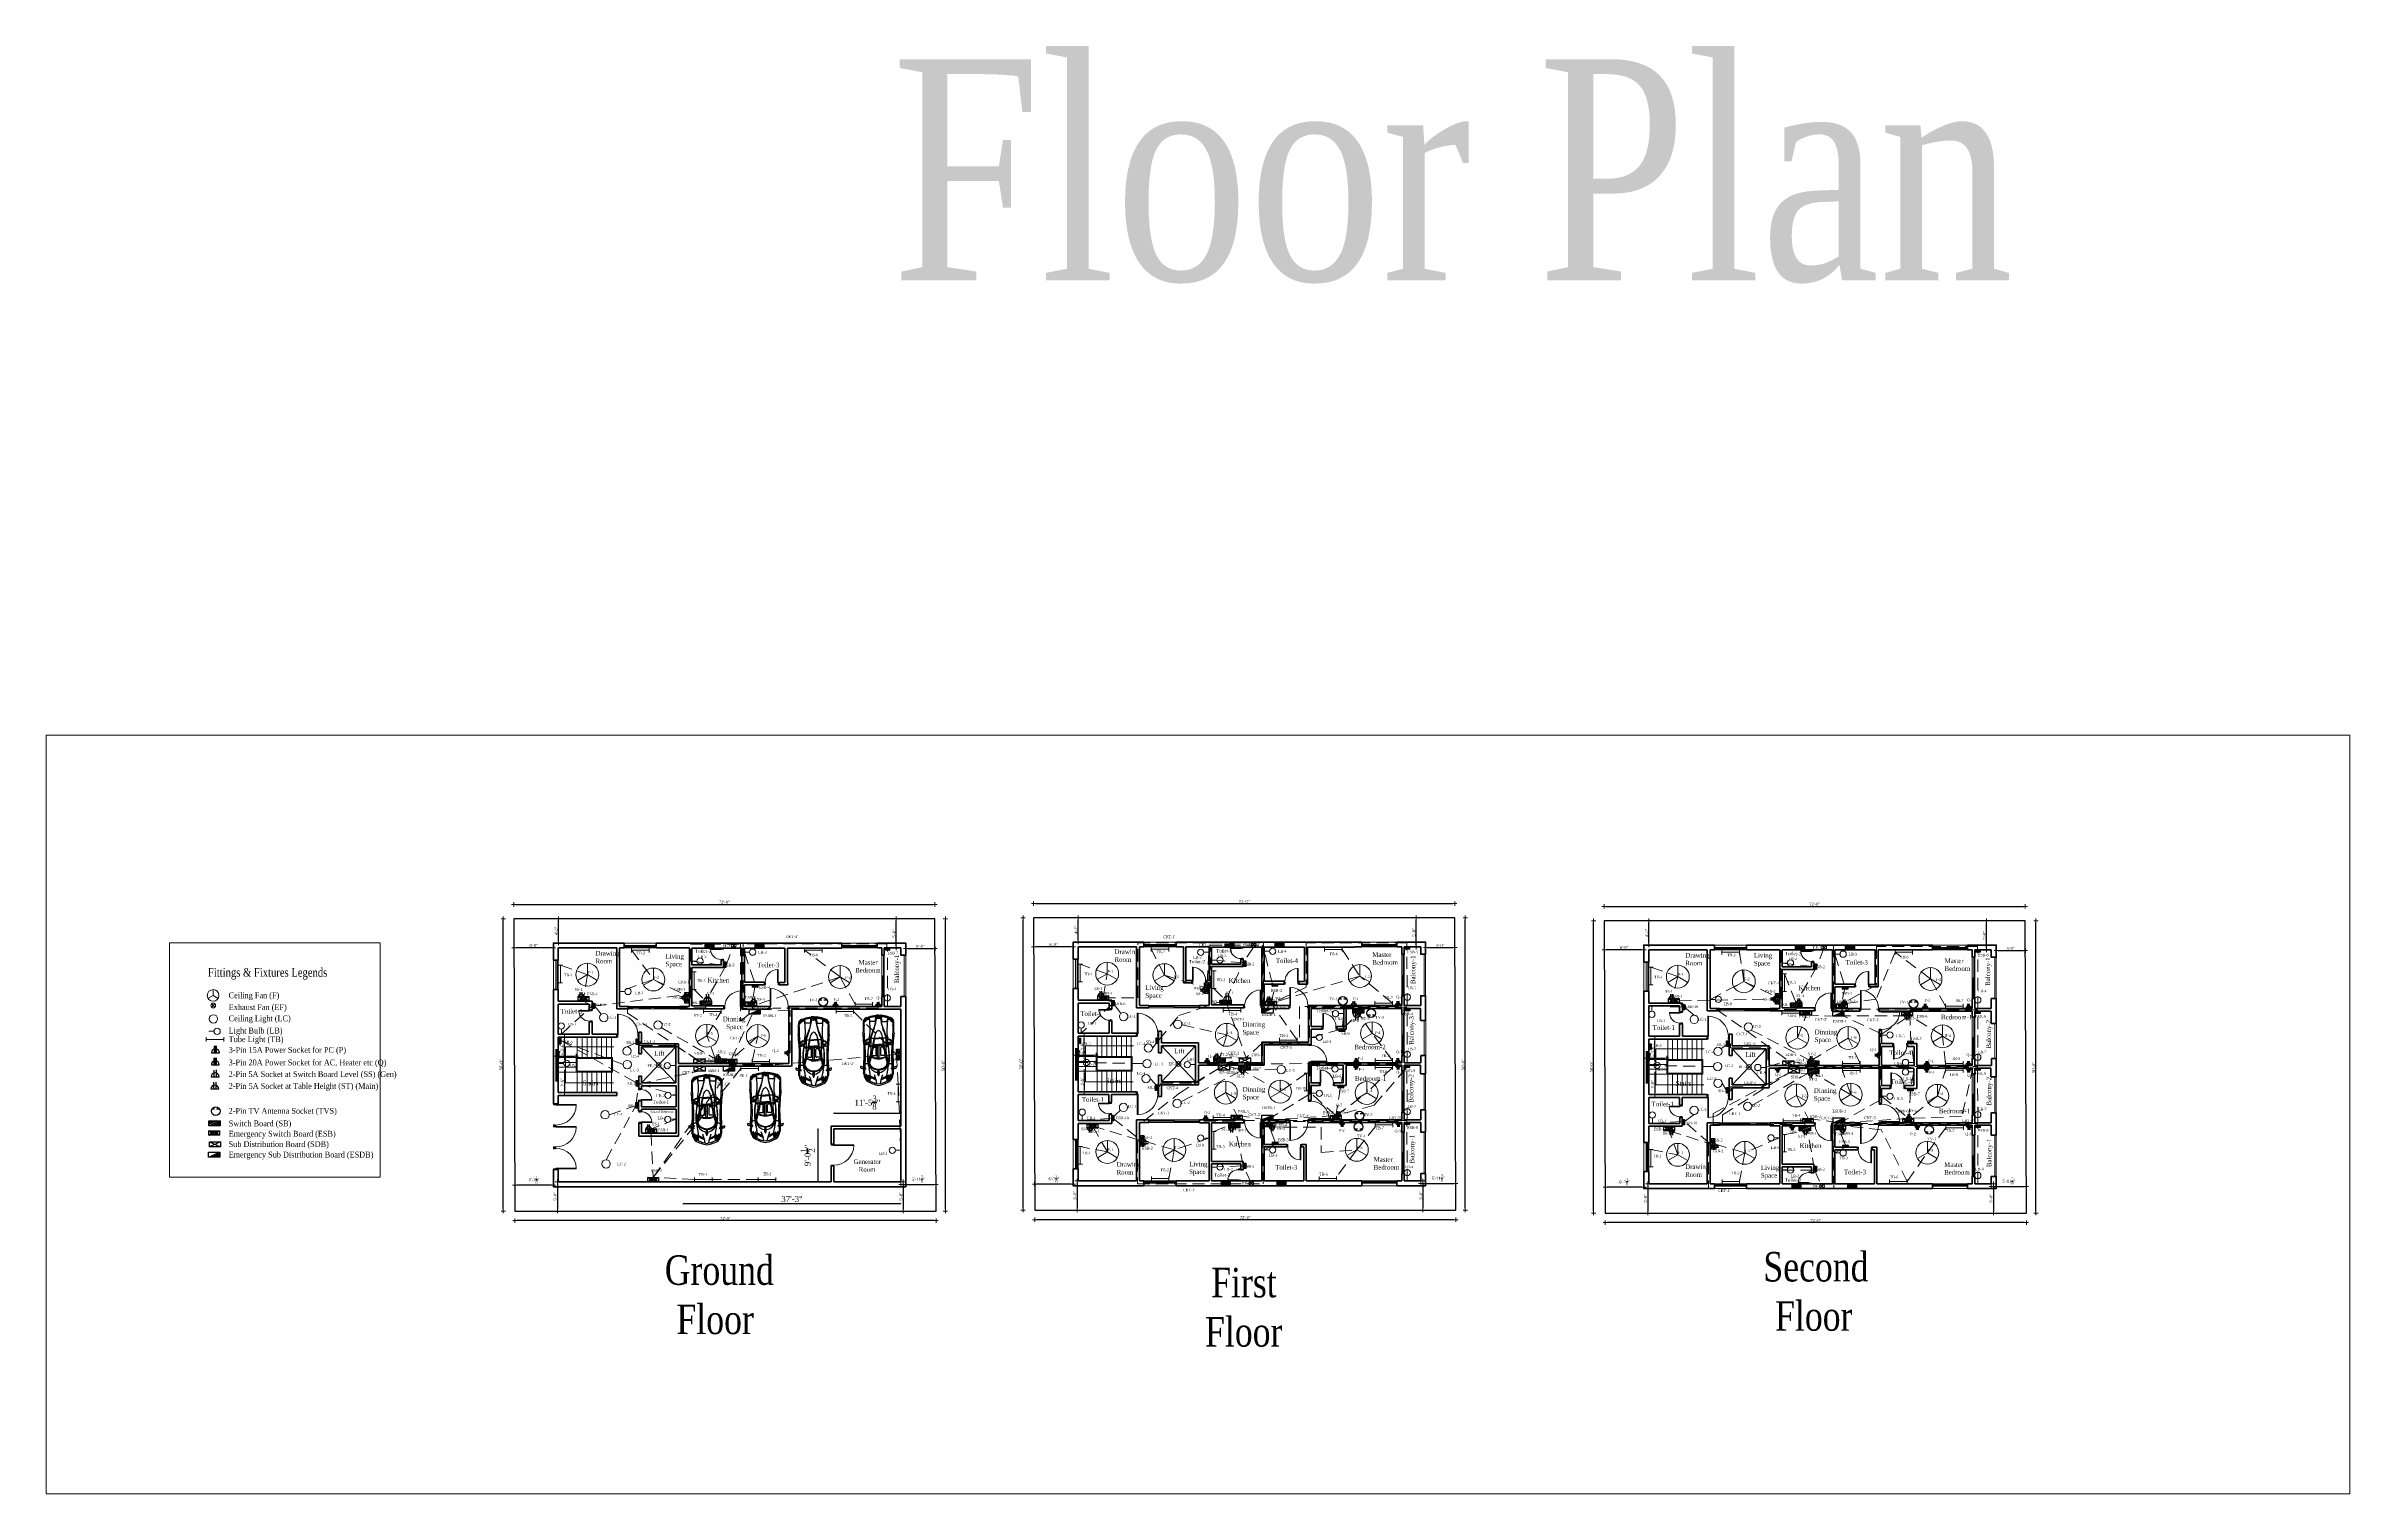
# Model space of a CAD drawing. Header units: inches. Extents: x -13742749 to 88736, y -40897 to 32194776.
# Drawn here: x -1082 to 3644, y -29068 to -26096 of the extents above; entities that cross this region are included whole.
import ezdxf

# ---------------------------------------------------------------- set-up
doc = ezdxf.new("R2010")
doc.units = ezdxf.units.IN
doc.header["$LTSCALE"] = 10
doc.header["$MEASUREMENT"] = 0
doc.linetypes.add('ACAD_ISO04W100', pattern=[30, 24, -3, 0, -3])
doc.linetypes.add('HIDDEN', pattern=[0.375, 0.25, -0.125])
doc.layers.get('0').update_dxf_attribs({"color": 123})
for name, color, linetype, lineweight in [('Column', 7, 'Continuous', 35), ('Conduit (Mine)', 230, 'HIDDEN', 13), ('Conduit Generator (mine)', 134, 'HIDDEN', 13), ('DIM', 4, 'Continuous', 0), ('DOOR', 41, 'Continuous', 9), ('Fan (mine)', 210, 'Continuous', 13), ('Light (mine)', 80, 'Continuous', 13), ('RAIL', 182, 'Continuous', 13), ('Stair', 8, 'Continuous', 13), ('Text Legends (Mine)', 7, 'Continuous', 35), ('Text_My', 7, 'Continuous', 13), ('Text_SUBD', 7, 'Continuous', 13), ('VERANDAH', 32, 'Continuous', 13), ('VOID', 8, 'Continuous', 9), ('Wall', 7, 'Continuous', 35), ('WIN', 4, 'Continuous', 13), ('WIN-1', 8, 'Continuous', 13), ('WIN1', 8, 'Continuous', 9)]:
    doc.layers.add(name, color=color, linetype=linetype, lineweight=lineweight)
for name, color, linetype in [('line grapich', 10, 'Continuous'), ('Switchboard & Socket (Mine)', 4, 'Continuous'), ('Switchboard and Socket (mine)', 41, 'Continuous')]:
    doc.layers.add(name, color=color, linetype=linetype)
doc.layers.add('Site', color=7, linetype='ACAD_ISO04W100', lineweight=30, true_color=0x004961)
doc.layers.get('0').off()
doc.styles.get("Standard").update_dxf_attribs({"font": 'times.ttf', "width": 0.8})
doc.styles.add('STYLE3', font='times.ttf')
doc.dimstyles.new('1_8', dxfattribs={"dimtxt": 6, "dimasz": 4, "dimexe": 0.18, "dimexo": 0.0625, "dimgap": 0.125, "dimtad": 0, "dimdec": 4, "dimrnd": 0.125, "dimzin": 3, "dimdsep": 46, "dimlunit": 4, "dimtxsty": 'STYLE3', "dimblk": 'D', "dimcen": 4, "dimse1": 1, "dimse2": 1, "dimclrt": 7, "dimadec": 0, "dimazin": 0, "dimtfac": 1, "dimtdec": 4, "dimtix": 1, "dimtmove": 0, "dimatfit": 3, "dimldrblk": 'OPEN90', "dimfxl": 1, "dimtvp": 0.75, "dimtolj": 1, "dimtzin": 0, "dimarcsym": 0})
doc.dimstyles.new('Copy 1_8', dxfattribs={"dimtxt": 12, "dimasz": 4, "dimexe": 0.18, "dimexo": 0.0625, "dimgap": 0.125, "dimtad": 0, "dimdec": 4, "dimrnd": 0.125, "dimzin": 3, "dimdsep": 46, "dimlunit": 4, "dimtxsty": 'STYLE3', "dimblk": 'ARCHTICK', "dimcen": 4, "dimse1": 1, "dimse2": 1, "dimclrt": 7, "dimadec": 0, "dimazin": 0, "dimtfac": 1, "dimtdec": 4, "dimtix": 1, "dimtmove": 0, "dimatfit": 3, "dimldrblk": 'OPEN90', "dimfxl": 1, "dimtvp": 0.75, "dimtolj": 1, "dimtzin": 0, "dimarcsym": 0})

# ---------------------------------------------------------------- blocks, each defined once
blk = doc.blocks.new('D')
at = {"layer": 'DIM'}
for q in [(-1.125, 0), (0, 1.125), (1.125, 0), (0, -1.125)]:
    blk.add_line((0, 0), q, dxfattribs=at)
at = {"layer": 'DIM', "color": 6, "const_width": 0.375}
blk.add_lwpolyline([(-0.1875, 0, 1), (0.1875, 0, 1)], format="xyb", close=True, dxfattribs=at)
blk = doc.blocks.new('*D262')
at = {"layer": 'DIM', "color": 0, "linetype": 'ByBlock', "lineweight": -2}
blk.add_line((2118.4, -27862.1), (2974.4, -27862.1), dxfattribs=at)
at = {"layer": 'DIM', "color": 0, "linetype": 'ByBlock', "lineweight": -2, "xscale": 4, "yscale": 4, "zscale": 4, "rotation": 180}
blk.add_blockref('D', (2114.4, -27862.1), dxfattribs=at)
at = {"layer": 'DIM', "color": 0, "linetype": 'ByBlock', "lineweight": -2, "xscale": 4, "yscale": 4, "zscale": 4}
blk.add_blockref('D', (2978.4, -27862.1), dxfattribs=at)
at = {"layer": 'DIM', "color": 7, "linetype": 'ByBlock', "insert": (2546.4, -27857.5), "char_height": 6, "attachment_point": 5, "style": 'STYLE3'}
blk.add_mtext('\\A1;72\'-0"', dxfattribs=at)
blk = doc.blocks.new('_Open90')
at = {"layer": 'DIM', "color": 0, "lineweight": -2}
for p, q in [((0, 0), (-1, 0)), ((-0.5, 0.5), (0, 0)), ((0, 0), (-0.5, -0.5))]:
    blk.add_line(p, q, dxfattribs=at)
blk = doc.blocks.new('*D263')
at = {"layer": 'DIM', "color": 0, "linetype": 'ByBlock', "lineweight": -2}
blk.add_line((3000.2, -28487.3), (3000.2, -27895.3), dxfattribs=at)
at = {"layer": 'DIM', "color": 0, "linetype": 'ByBlock', "lineweight": -2, "xscale": 4, "yscale": 4, "zscale": 4}
for p, rotation in [((3000.2, -27891.3), 90), ((3000.2, -28491.3), 270)]:
    blk.add_blockref('D', p, dxfattribs=dict(at, rotation=rotation))
at = {"layer": 'DIM', "color": 7, "linetype": 'ByBlock', "insert": (2995.6, -28192.7), "char_height": 6, "attachment_point": 5, "rotation": 90, "style": 'STYLE3'}
blk.add_mtext('\\A1;50\'-0"', dxfattribs=at)
blk = doc.blocks.new('*D264')
at = {"layer": 'DIM', "color": 0, "linetype": 'ByBlock', "lineweight": -2}
blk.add_line((2092.8, -28487.3), (2092.8, -27895.3), dxfattribs=at)
at = {"layer": 'DIM', "color": 0, "linetype": 'ByBlock', "lineweight": -2, "xscale": 4, "yscale": 4, "zscale": 4}
for p, rotation in [((2092.8, -27891.3), 90), ((2092.8, -28491.3), 270)]:
    blk.add_blockref('D', p, dxfattribs=dict(at, rotation=rotation))
at = {"layer": 'DIM', "color": 7, "linetype": 'ByBlock', "insert": (2088.3, -28191.3), "char_height": 6, "attachment_point": 5, "rotation": 90, "style": 'STYLE3'}
blk.add_mtext('\\A1;50\'-0"', dxfattribs=at)
blk = doc.blocks.new('*D265')
at = {"layer": 'DIM', "color": 0, "linetype": 'ByBlock', "lineweight": -2}
blk.add_line((2976.7, -28510.9), (2120.7, -28510.9), dxfattribs=at)
at = {"layer": 'DIM', "color": 0, "linetype": 'ByBlock', "lineweight": -2, "xscale": 4, "yscale": 4, "zscale": 4, "rotation": 180}
blk.add_blockref('D', (2116.7, -28510.9), dxfattribs=at)
at = {"layer": 'DIM', "color": 0, "linetype": 'ByBlock', "lineweight": -2, "xscale": 4, "yscale": 4, "zscale": 4}
blk.add_blockref('D', (2980.7, -28510.9), dxfattribs=at)
at = {"layer": 'DIM', "color": 7, "linetype": 'ByBlock', "insert": (2548.7, -28506.4), "char_height": 6, "attachment_point": 5, "style": 'STYLE3'}
blk.add_mtext('\\A1;72\'-0"', dxfattribs=at)
blk = doc.blocks.new('D-45')
for points in [[(-45, 5), (-45, 0), (-43, 0), (-43, 3.5), (-43.5, 3.5), (-43.5, 5)], [(-1.5, 47), (-3, 47), (-3, 5), (-1.5, 5)], [(0, 5), (0, 0), (-2, 0), (-2, 3.5), (-1.5, 3.5), (-1.5, 5)]]:
    blk.add_lwpolyline(points, close=True)
blk.add_arc((-1.5, 5), 42, 92.0467, 180)
blk = doc.blocks.new('D-25')
for points in [[(5, 25), (0, 25), (0, 23), (3.5, 23), (3.5, 23.5), (5, 23.5)], [(5, 0), (0, 0), (0, 2), (3.5, 2), (3.5, 1.5), (5, 1.5)], [(26.9, 1.5), (26.9, 3), (5, 3), (5, 1.5)]]:
    blk.add_lwpolyline(points, close=True)
blk.add_arc((5, 1.5), 22, 3.9096, 90)
blk = doc.blocks.new('D-S')
at = {"layer": 'DOOR', "linetype": 'Continuous'}
for p, q in [((1.5, 5), (1.5, 37)), ((3.5, 5), (1.5, 5)), ((3.5, 36.9), (3.5, 5))]:
    blk.add_line(p, q, dxfattribs=at)
at = {"layer": 'DOOR'}
for points in [[(2, 3), (2, 0), (0, 0), (0, 5), (1.5, 5), (1.5, 3)], [(35, 3), (35, 0), (37, 0), (37, 5), (35.5, 5), (35.5, 3)]]:
    blk.add_lwpolyline(points, close=True, dxfattribs=at)
blk.add_arc((1.5, 2.9), 34.1, 3.5436, 89.9278, dxfattribs=at)
blk = doc.blocks.new('D-30')
for points in [[(5, 30), (0, 30), (0, 28), (3.5, 28), (3.5, 28.5), (5, 28.5)], [(5, 0), (0, 0), (0, 2), (3.5, 2), (3.5, 1.5), (5, 1.5)], [(32, 1.5), (32, 3), (5, 3), (5, 1.5)]]:
    blk.add_lwpolyline(points, close=True)
blk.add_arc((5, 1.5), 27, 3.2261, 89.9826)
blk = doc.blocks.new('D-40')
for points in [[(-5, 0), (0, 0), (0, -2), (-3.5, -2), (-3.5, -1.5), (-5, -1.5)], [(-42, -1.5), (-42, -3), (-5, -3), (-5, -1.5)], [(-5, -40), (0, -40), (0, -38), (-3.5, -38), (-3.5, -38.5), (-5, -38.5)]]:
    blk.add_lwpolyline(points, close=True)
blk.add_arc((-5, -1.5), 37, 182.3234, 270)
blk = doc.blocks.new('*D286')
at = {"layer": 'DIM', "color": 0, "linetype": 'ByBlock', "lineweight": -2}
blk.add_line((2191.7, -28437.9), (2120.6, -28437.9), dxfattribs=at)
at = {"layer": 'DIM', "color": 0, "linetype": 'ByBlock', "lineweight": -2, "xscale": 4, "yscale": 4, "zscale": 4, "rotation": 180}
blk.add_blockref('D', (2116.6, -28437.9), dxfattribs=at)
at = {"layer": 'DIM', "color": 0, "linetype": 'ByBlock', "lineweight": -2, "xscale": 4, "yscale": 4, "zscale": 4}
blk.add_blockref('D', (2195.7, -28437.9), dxfattribs=at)
at = {"layer": 'DIM', "color": 7, "linetype": 'ByBlock', "insert": (2156.1, -28427.3), "char_height": 6, "attachment_point": 5, "style": 'STYLE3'}
blk.add_mtext('\\A1;6\'-7{\\H1.000000x;\\S1/8;}"', dxfattribs=at)
blk = doc.blocks.new('*D287')
at = {"layer": 'DIM', "color": 0, "linetype": 'ByBlock', "lineweight": -2}
blk.add_line((2203.8, -28435.3), (2203.8, -28487.3), dxfattribs=at)
at = {"layer": 'DIM', "color": 0, "linetype": 'ByBlock', "lineweight": -2, "xscale": 4, "yscale": 4, "zscale": 4}
for p, rotation in [((2203.8, -28431.3), 90), ((2203.8, -28491.3), 270)]:
    blk.add_blockref('D', p, dxfattribs=dict(at, rotation=rotation))
at = {"layer": 'DIM', "color": 7, "linetype": 'ByBlock', "insert": (2199.2, -28461.3), "char_height": 6, "attachment_point": 5, "rotation": 90, "style": 'STYLE3'}
blk.add_mtext('\\A1;5\'-0"', dxfattribs=at)
blk = doc.blocks.new('*D288')
at = {"layer": 'DIM', "color": 0, "linetype": 'ByBlock', "lineweight": -2}
blk.add_line((2913.2, -28435.3), (2913.2, -28487.3), dxfattribs=at)
at = {"layer": 'DIM', "color": 0, "linetype": 'ByBlock', "lineweight": -2, "xscale": 4, "yscale": 4, "zscale": 4}
for p, rotation in [((2913.2, -28431.3), 90), ((2913.2, -28491.3), 270)]:
    blk.add_blockref('D', p, dxfattribs=dict(at, rotation=rotation))
at = {"layer": 'DIM', "color": 7, "linetype": 'ByBlock', "insert": (2908.6, -28461.3), "char_height": 6, "attachment_point": 5, "rotation": 90, "style": 'STYLE3'}
blk.add_mtext('\\A1;5\'-0"', dxfattribs=at)
blk = doc.blocks.new('*D289')
at = {"layer": 'DIM', "color": 0, "linetype": 'ByBlock', "lineweight": -2}
blk.add_line((2912.7, -28436.6), (2976.5, -28436.6), dxfattribs=at)
at = {"layer": 'DIM', "color": 0, "linetype": 'ByBlock', "lineweight": -2, "xscale": 4, "yscale": 4, "zscale": 4, "rotation": 180}
blk.add_blockref('D', (2908.7, -28436.6), dxfattribs=at)
at = {"layer": 'DIM', "color": 0, "linetype": 'ByBlock', "lineweight": -2, "xscale": 4, "yscale": 4, "zscale": 4}
blk.add_blockref('D', (2980.5, -28436.6), dxfattribs=at)
at = {"layer": 'DIM', "color": 7, "linetype": 'ByBlock', "insert": (2944.6, -28425.9), "char_height": 6, "attachment_point": 5, "style": 'STYLE3'}
blk.add_mtext('\\A1;5\'-11{\\H1.000000x;\\S7/8;}"', dxfattribs=at)
blk = doc.blocks.new('*D290')
at = {"layer": 'DIM', "color": 0, "linetype": 'ByBlock', "lineweight": -2}
blk.add_line((2899.1, -27947.3), (2899.1, -27895.3), dxfattribs=at)
at = {"layer": 'DIM', "color": 0, "linetype": 'ByBlock', "lineweight": -2, "xscale": 4, "yscale": 4, "zscale": 4}
for p, rotation in [((2899.1, -27891.3), 90), ((2899.1, -27951.3), 270)]:
    blk.add_blockref('D', p, dxfattribs=dict(at, rotation=rotation))
at = {"layer": 'DIM', "color": 7, "linetype": 'ByBlock', "insert": (2894.6, -27921.3), "char_height": 6, "attachment_point": 5, "rotation": 90, "style": 'STYLE3'}
blk.add_mtext('\\A1;5\'-0"', dxfattribs=at)
blk = doc.blocks.new('*D266')
at = {"layer": 'DIM', "color": 0, "linetype": 'ByBlock', "lineweight": -2}
blk.add_line((2922.7, -27952.5), (2974.7, -27952.5), dxfattribs=at)
at = {"layer": 'DIM', "color": 0, "linetype": 'ByBlock', "lineweight": -2, "xscale": 4, "yscale": 4, "zscale": 4, "rotation": 180}
blk.add_blockref('D', (2918.7, -27952.5), dxfattribs=at)
at = {"layer": 'DIM', "color": 0, "linetype": 'ByBlock', "lineweight": -2, "xscale": 4, "yscale": 4, "zscale": 4}
blk.add_blockref('D', (2978.7, -27952.5), dxfattribs=at)
at = {"layer": 'DIM', "color": 7, "linetype": 'ByBlock', "insert": (2948.7, -27948), "char_height": 6, "attachment_point": 5, "style": 'STYLE3'}
blk.add_mtext('\\A1;5\'-0"', dxfattribs=at)
blk = doc.blocks.new('*D291')
at = {"layer": 'DIM', "color": 0, "linetype": 'ByBlock', "lineweight": -2}
blk.add_line((2206.2, -27937.3), (2206.2, -27895.3), dxfattribs=at)
at = {"layer": 'DIM', "color": 0, "linetype": 'ByBlock', "lineweight": -2, "xscale": 4, "yscale": 4, "zscale": 4}
for p, rotation in [((2206.2, -27891.3), 90), ((2206.2, -27941.3), 270)]:
    blk.add_blockref('D', p, dxfattribs=dict(at, rotation=rotation))
at = {"layer": 'DIM', "color": 7, "linetype": 'ByBlock', "insert": (2201.7, -27916.3), "char_height": 6, "attachment_point": 5, "rotation": 90, "style": 'STYLE3'}
blk.add_mtext('\\A1;4\'-2"', dxfattribs=at)
blk = doc.blocks.new('*D292')
at = {"layer": 'DIM', "color": 0, "linetype": 'ByBlock', "lineweight": -2}
blk.add_line((2191.7, -27951.1), (2118.7, -27951.1), dxfattribs=at)
at = {"layer": 'DIM', "color": 0, "linetype": 'ByBlock', "lineweight": -2, "xscale": 4, "yscale": 4, "zscale": 4, "rotation": 180}
blk.add_blockref('D', (2114.7, -27951.1), dxfattribs=at)
at = {"layer": 'DIM', "color": 0, "linetype": 'ByBlock', "lineweight": -2, "xscale": 4, "yscale": 4, "zscale": 4}
blk.add_blockref('D', (2195.7, -27951.1), dxfattribs=at)
at = {"layer": 'DIM', "color": 7, "linetype": 'ByBlock', "insert": (2155.2, -27946.5), "char_height": 6, "attachment_point": 5, "style": 'STYLE3'}
blk.add_mtext('\\A1;6\'-9"', dxfattribs=at)
blk = doc.blocks.new('*D267')
at = {"layer": 'DIM', "color": 0, "linetype": 'ByBlock', "lineweight": -2}
blk.add_line((2204.7, -28173.3), (2238.7, -28173.3), dxfattribs=at)
at = {"layer": 'DIM', "color": 0, "linetype": 'ByBlock', "lineweight": -2, "xscale": 4, "yscale": 4, "zscale": 4, "rotation": 180}
blk.add_blockref('D', (2200.7, -28173.3), dxfattribs=at)
at = {"layer": 'DIM', "color": 0, "linetype": 'ByBlock', "lineweight": -2, "xscale": 4, "yscale": 4, "zscale": 4}
blk.add_blockref('D', (2242.7, -28173.3), dxfattribs=at)
at = {"layer": 'DIM', "color": 7, "linetype": 'ByBlock', "insert": (2213.3, -28168.7), "char_height": 6, "attachment_point": 5, "style": 'STYLE3'}
blk.add_mtext('\\A1;3\'-6"', dxfattribs=at)
blk = doc.blocks.new('*D293')
at = {"layer": 'DIM', "color": 0, "linetype": 'ByBlock', "lineweight": -2}
blk.add_line((2218.4, -28172.3), (2218.4, -28138.3), dxfattribs=at)
at = {"layer": 'DIM', "color": 0, "linetype": 'ByBlock', "lineweight": -2, "xscale": 4, "yscale": 4, "zscale": 4}
for p, rotation in [((2218.4, -28134.3), 90), ((2218.4, -28176.3), 270)]:
    blk.add_blockref('D', p, dxfattribs=dict(at, rotation=rotation))
at = {"layer": 'DIM', "color": 7, "linetype": 'ByBlock', "insert": (2213.8, -28155.3), "char_height": 6, "attachment_point": 5, "rotation": 90, "style": 'STYLE3'}
blk.add_mtext('\\A1;3\'-6"', dxfattribs=at)
blk = doc.blocks.new('*D268')
at = {"layer": 'DIM', "color": 0, "linetype": 'ByBlock', "lineweight": -2}
blk.add_line((2218.4, -28210.3), (2218.4, -28244.3), dxfattribs=at)
at = {"layer": 'DIM', "color": 0, "linetype": 'ByBlock', "lineweight": -2, "xscale": 4, "yscale": 4, "zscale": 4}
for p, rotation in [((2218.4, -28206.3), 90), ((2218.4, -28248.3), 270)]:
    blk.add_blockref('D', p, dxfattribs=dict(at, rotation=rotation))
at = {"layer": 'DIM', "color": 7, "linetype": 'ByBlock', "insert": (2213.8, -28227.3), "char_height": 6, "attachment_point": 5, "rotation": 90, "style": 'STYLE3'}
blk.add_mtext('\\A1;3\'-6"', dxfattribs=at)
blk = doc.blocks.new('Ceiling Fan Small')
at = {"layer": 'Fan (mine)', "linetype": 'ByBlock', "ltscale": 10}
for p in [(7040.4, -35394.1), (7020, -35429.4), (7060.8, -35429.4)]:
    blk.add_line(p, (7040.4, -35417.6), dxfattribs=at)
blk.add_circle((7040.4, -35417.6), 23.5, dxfattribs=at)
blk.add_circle((7040.4, -35417.6), 23.5, dxfattribs=at)
blk.add_circle((7040.4, -35417.6), 23.5, dxfattribs=at)
blk = doc.blocks.new('Tube Light')
at = {"layer": 'Light (mine)', "linetype": 'Continuous'}
for p, q in [((-36, 4.5), (-36, -4.5)), ((0, 0), (-36, 0)), ((0, 4.5), (0, -4.5))]:
    blk.add_line(p, q, dxfattribs=at)
blk = doc.blocks.new('Ceiling light')
at = {"layer": 'Light (mine)', "linetype": 'ByBlock'}
blk.add_circle((0, 8.5), 8.53, dxfattribs=at)
blk = doc.blocks.new('Bulb')
at = {"layer": 'Light (mine)', "linetype": 'Continuous'}
blk.add_line((-10, -5.3), (-20.6, -5.3), dxfattribs=at)
blk.add_circle((-3.6, -5.3), 6.4, dxfattribs=at)
blk = doc.blocks.new('Exhaust_Fan_new')
at = {"layer": 'Fan (mine)', "linetype": 'ByBlock', "ltscale": 10}
for p, q in [((-3.5, 3.5), (3.5, -3.5)), ((3.5, 3.5), (-3.5, -3.5))]:
    blk.add_line(p, q, dxfattribs=at)
blk.add_circle((0, 0), 4.9, dxfattribs=at)
blk = doc.blocks.new('2 Pin')
at = {"layer": 'Switchboard and Socket (mine)', "linetype": 'Continuous', "ltscale": 10}
for p, q in [((-15.8, 0), (7.8, 0)), ((-7.3, 0), (-7.3, 18.1)), ((0, 0), (0, 18.2))]:
    blk.add_line(p, q, dxfattribs=at)
blk.add_arc((-4, -1.6), 11.9, 7.53177, 172.46823, dxfattribs=at)
blk = doc.blocks.new('3- Pic')
at = {"layer": 'Switchboard and Socket (mine)', "linetype": 'ByBlock'}
blk.add_blockref('2 Pin', (7.3, 0), dxfattribs=at)
blk = doc.blocks.new('3- Pin')
at = {"layer": 'Switchboard and Socket (mine)', "linetype": 'Continuous', "ltscale": 10}
blk.add_line((-10.3, -3.5), (-10.3, 14.6), dxfattribs=at)
at = {"layer": 'Switchboard and Socket (mine)', "linetype": 'Continuous'}
blk.add_blockref('3- Pic', (-14.1, -3.5), dxfattribs=at)
blk = doc.blocks.new('switch board')
at = {"layer": 'Switchboard and Socket (mine)', "linetype": 'Continuous'}
for p, q in [((-16.6, -10.1), (6.1, 0)), ((-16.6, -5), (-5.3, 0)), ((-16.6, -7.3), (0, 0)), ((-16.6, -2.4), (-11.3, 0)), ((-10, -10.1), (6.1, -2.8)), ((-5.3, -10.1), (6.1, -5)), ((1, -10.1), (6.1, -7.6))]:
    blk.add_line(p, q, dxfattribs=at)
blk.add_lwpolyline([(-16.6, 0), (6.1, 0), (6.1, -10.1), (-16.6, -10.1)], close=True, dxfattribs=at)
blk = doc.blocks.new('Tv Socket')
at = {"layer": 'Switchboard and Socket (mine)', "linetype": 'Continuous', "ltscale": 10}
for p, q in [((-4.4, 7.6), (-4.4, 2.7)), ((-4.4, -1.7), (-4.4, -7.6))]:
    blk.add_line(p, q, dxfattribs=at)
at = {"layer": 'Switchboard and Socket (mine)', "linetype": 'ByBlock'}
blk.add_circle((-8.8, 0), 8.85, dxfattribs=at)
blk = doc.blocks.new('Emergency')
at = {"layer": 'Switchboard and Socket (mine)', "linetype": 'Continuous', "ltscale": 10}
for p, q in [((-10.9, 0), (0, 9.1)), ((0, 0), (-10.9, 9.1)), ((-10.9, 0), (10.9, 9.1)), ((10.9, 0), (-10.9, 9.1)), ((0, 9.1), (10.9, 0)), ((10.9, 9.1), (0, 0))]:
    blk.add_line(p, q, dxfattribs=at)
blk.add_lwpolyline([(-10.9, 9.1), (10.9, 9.1), (10.9, 0), (-10.9, 0)], close=True, dxfattribs=at)
blk = doc.blocks.new('*D269')
at = {"layer": 'DIM', "color": 0, "linetype": 'ByBlock', "lineweight": -2}
blk.add_line((947.8, -27856.2), (1803.8, -27856.2), dxfattribs=at)
at = {"layer": 'DIM', "color": 0, "linetype": 'ByBlock', "lineweight": -2, "xscale": 4, "yscale": 4, "zscale": 4, "rotation": 180}
blk.add_blockref('D', (943.8, -27856.2), dxfattribs=at)
at = {"layer": 'DIM', "color": 0, "linetype": 'ByBlock', "lineweight": -2, "xscale": 4, "yscale": 4, "zscale": 4}
blk.add_blockref('D', (1807.8, -27856.2), dxfattribs=at)
at = {"layer": 'DIM', "color": 7, "linetype": 'ByBlock', "insert": (1375.8, -27851.6), "char_height": 6, "attachment_point": 5, "style": 'STYLE3'}
blk.add_mtext('\\A1;72\'-0"', dxfattribs=at)
blk = doc.blocks.new('*D270')
at = {"layer": 'DIM', "color": 0, "linetype": 'ByBlock', "lineweight": -2}
blk.add_line((1829.5, -28481.3), (1829.5, -27889.3), dxfattribs=at)
at = {"layer": 'DIM', "color": 0, "linetype": 'ByBlock', "lineweight": -2, "xscale": 4, "yscale": 4, "zscale": 4}
for p, rotation in [((1829.5, -27885.3), 90), ((1829.5, -28485.3), 270)]:
    blk.add_blockref('D', p, dxfattribs=dict(at, rotation=rotation))
at = {"layer": 'DIM', "color": 7, "linetype": 'ByBlock', "insert": (1824.9, -28186.7), "char_height": 6, "attachment_point": 5, "rotation": 90, "style": 'STYLE3'}
blk.add_mtext('\\A1;50\'-0"', dxfattribs=at)
blk = doc.blocks.new('*D271')
at = {"layer": 'DIM', "color": 0, "linetype": 'ByBlock', "lineweight": -2}
blk.add_line((922.2, -28481.3), (922.2, -27889.3), dxfattribs=at)
at = {"layer": 'DIM', "color": 0, "linetype": 'ByBlock', "lineweight": -2, "xscale": 4, "yscale": 4, "zscale": 4}
for p, rotation in [((922.2, -27885.3), 90), ((922.2, -28485.3), 270)]:
    blk.add_blockref('D', p, dxfattribs=dict(at, rotation=rotation))
at = {"layer": 'DIM', "color": 7, "linetype": 'ByBlock', "insert": (917.6, -28185.3), "char_height": 6, "attachment_point": 5, "rotation": 90, "style": 'STYLE3'}
blk.add_mtext('\\A1;50\'-0"', dxfattribs=at)
blk = doc.blocks.new('*D272')
at = {"layer": 'DIM', "color": 0, "linetype": 'ByBlock', "lineweight": -2}
blk.add_line((1806.1, -28505), (950.1, -28505), dxfattribs=at)
at = {"layer": 'DIM', "color": 0, "linetype": 'ByBlock', "lineweight": -2, "xscale": 4, "yscale": 4, "zscale": 4, "rotation": 180}
blk.add_blockref('D', (946.1, -28505), dxfattribs=at)
at = {"layer": 'DIM', "color": 0, "linetype": 'ByBlock', "lineweight": -2, "xscale": 4, "yscale": 4, "zscale": 4}
blk.add_blockref('D', (1810.1, -28505), dxfattribs=at)
at = {"layer": 'DIM', "color": 7, "linetype": 'ByBlock', "insert": (1378.1, -28500.4), "char_height": 6, "attachment_point": 5, "style": 'STYLE3'}
blk.add_mtext('\\A1;72\'-0"', dxfattribs=at)
blk = doc.blocks.new('*D294')
at = {"layer": 'DIM', "color": 0, "linetype": 'ByBlock', "lineweight": -2}
blk.add_line((1021, -28431.9), (949.9, -28431.9), dxfattribs=at)
at = {"layer": 'DIM', "color": 0, "linetype": 'ByBlock', "lineweight": -2, "xscale": 4, "yscale": 4, "zscale": 4, "rotation": 180}
blk.add_blockref('D', (945.9, -28431.9), dxfattribs=at)
at = {"layer": 'DIM', "color": 0, "linetype": 'ByBlock', "lineweight": -2, "xscale": 4, "yscale": 4, "zscale": 4}
blk.add_blockref('D', (1025, -28431.9), dxfattribs=at)
at = {"layer": 'DIM', "color": 7, "linetype": 'ByBlock', "insert": (985.5, -28421.3), "char_height": 6, "attachment_point": 5, "style": 'STYLE3'}
blk.add_mtext('\\A1;6\'-7{\\H1.000000x;\\S1/8;}"', dxfattribs=at)
blk = doc.blocks.new('*D295')
at = {"layer": 'DIM', "color": 0, "linetype": 'ByBlock', "lineweight": -2}
blk.add_line((1033.1, -28429.3), (1033.1, -28481.3), dxfattribs=at)
at = {"layer": 'DIM', "color": 0, "linetype": 'ByBlock', "lineweight": -2, "xscale": 4, "yscale": 4, "zscale": 4}
for p, rotation in [((1033.1, -28425.3), 90), ((1033.1, -28485.3), 270)]:
    blk.add_blockref('D', p, dxfattribs=dict(at, rotation=rotation))
at = {"layer": 'DIM', "color": 7, "linetype": 'ByBlock', "insert": (1028.5, -28455.3), "char_height": 6, "attachment_point": 5, "rotation": 90, "style": 'STYLE3'}
blk.add_mtext('\\A1;5\'-0"', dxfattribs=at)
blk = doc.blocks.new('*D296')
at = {"layer": 'DIM', "color": 0, "linetype": 'ByBlock', "lineweight": -2}
blk.add_line((1742.5, -28429.3), (1742.5, -28481.3), dxfattribs=at)
at = {"layer": 'DIM', "color": 0, "linetype": 'ByBlock', "lineweight": -2, "xscale": 4, "yscale": 4, "zscale": 4}
for p, rotation in [((1742.5, -28425.3), 90), ((1742.5, -28485.3), 270)]:
    blk.add_blockref('D', p, dxfattribs=dict(at, rotation=rotation))
at = {"layer": 'DIM', "color": 7, "linetype": 'ByBlock', "insert": (1738, -28455.3), "char_height": 6, "attachment_point": 5, "rotation": 90, "style": 'STYLE3'}
blk.add_mtext('\\A1;5\'-0"', dxfattribs=at)
blk = doc.blocks.new('*D297')
at = {"layer": 'DIM', "color": 0, "linetype": 'ByBlock', "lineweight": -2}
blk.add_line((1742, -28430.6), (1805.9, -28430.6), dxfattribs=at)
at = {"layer": 'DIM', "color": 0, "linetype": 'ByBlock', "lineweight": -2, "xscale": 4, "yscale": 4, "zscale": 4, "rotation": 180}
blk.add_blockref('D', (1738, -28430.6), dxfattribs=at)
at = {"layer": 'DIM', "color": 0, "linetype": 'ByBlock', "lineweight": -2, "xscale": 4, "yscale": 4, "zscale": 4}
blk.add_blockref('D', (1809.9, -28430.6), dxfattribs=at)
at = {"layer": 'DIM', "color": 7, "linetype": 'ByBlock', "insert": (1774, -28419.9), "char_height": 6, "attachment_point": 5, "style": 'STYLE3'}
blk.add_mtext('\\A1;5\'-11{\\H1.000000x;\\S7/8;}"', dxfattribs=at)
blk = doc.blocks.new('*D298')
at = {"layer": 'DIM', "color": 0, "linetype": 'ByBlock', "lineweight": -2}
blk.add_line((1728.5, -27941.3), (1728.5, -27889.3), dxfattribs=at)
at = {"layer": 'DIM', "color": 0, "linetype": 'ByBlock', "lineweight": -2, "xscale": 4, "yscale": 4, "zscale": 4}
for p, rotation in [((1728.5, -27885.3), 90), ((1728.5, -27945.3), 270)]:
    blk.add_blockref('D', p, dxfattribs=dict(at, rotation=rotation))
at = {"layer": 'DIM', "color": 7, "linetype": 'ByBlock', "insert": (1723.9, -27915.3), "char_height": 6, "attachment_point": 5, "rotation": 90, "style": 'STYLE3'}
blk.add_mtext('\\A1;5\'-0"', dxfattribs=at)
blk = doc.blocks.new('*D273')
at = {"layer": 'DIM', "color": 0, "linetype": 'ByBlock', "lineweight": -2}
blk.add_line((1752, -27946.6), (1804, -27946.6), dxfattribs=at)
at = {"layer": 'DIM', "color": 0, "linetype": 'ByBlock', "lineweight": -2, "xscale": 4, "yscale": 4, "zscale": 4, "rotation": 180}
blk.add_blockref('D', (1748, -27946.6), dxfattribs=at)
at = {"layer": 'DIM', "color": 0, "linetype": 'ByBlock', "lineweight": -2, "xscale": 4, "yscale": 4, "zscale": 4}
blk.add_blockref('D', (1808, -27946.6), dxfattribs=at)
at = {"layer": 'DIM', "color": 7, "linetype": 'ByBlock', "insert": (1778, -27942), "char_height": 6, "attachment_point": 5, "style": 'STYLE3'}
blk.add_mtext('\\A1;5\'-0"', dxfattribs=at)
blk = doc.blocks.new('*D299')
at = {"layer": 'DIM', "color": 0, "linetype": 'ByBlock', "lineweight": -2}
blk.add_line((1035.5, -27931.3), (1035.5, -27889.3), dxfattribs=at)
at = {"layer": 'DIM', "color": 0, "linetype": 'ByBlock', "lineweight": -2, "xscale": 4, "yscale": 4, "zscale": 4}
for p, rotation in [((1035.5, -27885.3), 90), ((1035.5, -27935.3), 270)]:
    blk.add_blockref('D', p, dxfattribs=dict(at, rotation=rotation))
at = {"layer": 'DIM', "color": 7, "linetype": 'ByBlock', "insert": (1031, -27910.3), "char_height": 6, "attachment_point": 5, "rotation": 90, "style": 'STYLE3'}
blk.add_mtext('\\A1;4\'-2"', dxfattribs=at)
blk = doc.blocks.new('*D300')
at = {"layer": 'DIM', "color": 0, "linetype": 'ByBlock', "lineweight": -2}
blk.add_line((1021, -27945.1), (948, -27945.1), dxfattribs=at)
at = {"layer": 'DIM', "color": 0, "linetype": 'ByBlock', "lineweight": -2, "xscale": 4, "yscale": 4, "zscale": 4, "rotation": 180}
blk.add_blockref('D', (944, -27945.1), dxfattribs=at)
at = {"layer": 'DIM', "color": 0, "linetype": 'ByBlock', "lineweight": -2, "xscale": 4, "yscale": 4, "zscale": 4}
blk.add_blockref('D', (1025, -27945.1), dxfattribs=at)
at = {"layer": 'DIM', "color": 7, "linetype": 'ByBlock', "insert": (984.5, -27940.5), "char_height": 6, "attachment_point": 5, "style": 'STYLE3'}
blk.add_mtext('\\A1;6\'-9"', dxfattribs=at)
blk = doc.blocks.new('*D274')
at = {"layer": 'DIM', "color": 0, "linetype": 'ByBlock', "lineweight": -2}
blk.add_line((1034, -28167.3), (1068, -28167.3), dxfattribs=at)
at = {"layer": 'DIM', "color": 0, "linetype": 'ByBlock', "lineweight": -2, "xscale": 4, "yscale": 4, "zscale": 4, "rotation": 180}
blk.add_blockref('D', (1030, -28167.3), dxfattribs=at)
at = {"layer": 'DIM', "color": 0, "linetype": 'ByBlock', "lineweight": -2, "xscale": 4, "yscale": 4, "zscale": 4}
blk.add_blockref('D', (1072, -28167.3), dxfattribs=at)
at = {"layer": 'DIM', "color": 7, "linetype": 'ByBlock', "insert": (1042.7, -28162.8), "char_height": 6, "attachment_point": 5, "style": 'STYLE3'}
blk.add_mtext('\\A1;3\'-6"', dxfattribs=at)
blk = doc.blocks.new('*D301')
at = {"layer": 'DIM', "color": 0, "linetype": 'ByBlock', "lineweight": -2}
blk.add_line((1047.8, -28166.3), (1047.8, -28132.3), dxfattribs=at)
at = {"layer": 'DIM', "color": 0, "linetype": 'ByBlock', "lineweight": -2, "xscale": 4, "yscale": 4, "zscale": 4}
for p, rotation in [((1047.8, -28128.3), 90), ((1047.8, -28170.3), 270)]:
    blk.add_blockref('D', p, dxfattribs=dict(at, rotation=rotation))
at = {"layer": 'DIM', "color": 7, "linetype": 'ByBlock', "insert": (1043.2, -28149.3), "char_height": 6, "attachment_point": 5, "rotation": 90, "style": 'STYLE3'}
blk.add_mtext('\\A1;3\'-6"', dxfattribs=at)
blk = doc.blocks.new('*D275')
at = {"layer": 'DIM', "color": 0, "linetype": 'ByBlock', "lineweight": -2}
blk.add_line((1047.8, -28204.3), (1047.8, -28238.3), dxfattribs=at)
at = {"layer": 'DIM', "color": 0, "linetype": 'ByBlock', "lineweight": -2, "xscale": 4, "yscale": 4, "zscale": 4}
for p, rotation in [((1047.8, -28200.3), 90), ((1047.8, -28242.3), 270)]:
    blk.add_blockref('D', p, dxfattribs=dict(at, rotation=rotation))
at = {"layer": 'DIM', "color": 7, "linetype": 'ByBlock', "insert": (1043.2, -28221.3), "char_height": 6, "attachment_point": 5, "rotation": 90, "style": 'STYLE3'}
blk.add_mtext('\\A1;3\'-6"', dxfattribs=at)
blk = doc.blocks.new('Main Distribution Board')
at = {"layer": 'Switchboard and Socket (mine)', "linetype": 'ByBlock'}
for p, q in [((-11.4, 0), (11.4, -10.1)), ((11.4, 0), (-11.4, -10.1))]:
    blk.add_line(p, q, dxfattribs=at)
blk.add_lwpolyline([(-11.4, 0), (11.4, 0), (11.4, -10.1), (-11.4, -10.1)], close=True, dxfattribs=at)
blk = doc.blocks.new('Emergency Sub Distribution Board')
at = {"layer": 'Switchboard & Socket (Mine)', "ltscale": 10}
blk.add_hatch(color=256, dxfattribs=at).paths.add_polyline_path([(22.7, -10.1), (22.7, 0), (0, -10.1)])
blk.add_line((0, -10.1), (22.7, 0), dxfattribs=at)
at = {"layer": 'Switchboard & Socket (Mine)', "linetype": 'Continuous'}
blk.add_lwpolyline([(0, 0), (22.7, 0), (22.7, -10.1), (0, -10.1)], close=True, dxfattribs=at)
blk = doc.blocks.new('*D276')
at = {"layer": 'DIM', "color": 0, "linetype": 'ByBlock', "lineweight": -2}
blk.add_line((-118.8, -27858.1), (737.2, -27858.1), dxfattribs=at)
at = {"layer": 'DIM', "color": 0, "linetype": 'ByBlock', "lineweight": -2, "xscale": 4, "yscale": 4, "zscale": 4, "rotation": 180}
blk.add_blockref('D', (-122.8, -27858.1), dxfattribs=at)
at = {"layer": 'DIM', "color": 0, "linetype": 'ByBlock', "lineweight": -2, "xscale": 4, "yscale": 4, "zscale": 4}
blk.add_blockref('D', (741.2, -27858.1), dxfattribs=at)
at = {"layer": 'DIM', "color": 7, "linetype": 'ByBlock', "insert": (309.2, -27853.5), "char_height": 6, "attachment_point": 5, "style": 'STYLE3'}
blk.add_mtext('\\A1;72\'-0"', dxfattribs=at)
blk = doc.blocks.new('*D277')
at = {"layer": 'DIM', "color": 0, "linetype": 'ByBlock', "lineweight": -2}
blk.add_line((762.9, -28483.2), (762.9, -27891.2), dxfattribs=at)
at = {"layer": 'DIM', "color": 0, "linetype": 'ByBlock', "lineweight": -2, "xscale": 4, "yscale": 4, "zscale": 4}
for p, rotation in [((762.9, -27887.2), 90), ((762.9, -28487.2), 270)]:
    blk.add_blockref('D', p, dxfattribs=dict(at, rotation=rotation))
at = {"layer": 'DIM', "color": 7, "linetype": 'ByBlock', "insert": (758.4, -28188.6), "char_height": 6, "attachment_point": 5, "rotation": 90, "style": 'STYLE3'}
blk.add_mtext('\\A1;50\'-0"', dxfattribs=at)
blk = doc.blocks.new('*D278')
at = {"layer": 'DIM', "color": 0, "linetype": 'ByBlock', "lineweight": -2}
blk.add_line((-144.4, -28483.2), (-144.4, -27891.2), dxfattribs=at)
at = {"layer": 'DIM', "color": 0, "linetype": 'ByBlock', "lineweight": -2, "xscale": 4, "yscale": 4, "zscale": 4}
for p, rotation in [((-144.4, -27887.2), 90), ((-144.4, -28487.2), 270)]:
    blk.add_blockref('D', p, dxfattribs=dict(at, rotation=rotation))
at = {"layer": 'DIM', "color": 7, "linetype": 'ByBlock', "insert": (-149, -28187.2), "char_height": 6, "attachment_point": 5, "rotation": 90, "style": 'STYLE3'}
blk.add_mtext('\\A1;50\'-0"', dxfattribs=at)
blk = doc.blocks.new('*D279')
at = {"layer": 'DIM', "color": 0, "linetype": 'ByBlock', "lineweight": -2}
blk.add_line((739.5, -28506.9), (-116.5, -28506.9), dxfattribs=at)
at = {"layer": 'DIM', "color": 0, "linetype": 'ByBlock', "lineweight": -2, "xscale": 4, "yscale": 4, "zscale": 4, "rotation": 180}
blk.add_blockref('D', (-120.5, -28506.9), dxfattribs=at)
at = {"layer": 'DIM', "color": 0, "linetype": 'ByBlock', "lineweight": -2, "xscale": 4, "yscale": 4, "zscale": 4}
blk.add_blockref('D', (743.5, -28506.9), dxfattribs=at)
at = {"layer": 'DIM', "color": 7, "linetype": 'ByBlock', "insert": (311.5, -28502.3), "char_height": 6, "attachment_point": 5, "style": 'STYLE3'}
blk.add_mtext('\\A1;72\'-0"', dxfattribs=at)
blk = doc.blocks.new('*D302')
at = {"layer": 'DIM', "color": 0, "linetype": 'ByBlock', "lineweight": -2}
blk.add_line((-45.5, -28433.9), (-116.7, -28433.9), dxfattribs=at)
at = {"layer": 'DIM', "color": 0, "linetype": 'ByBlock', "lineweight": -2, "xscale": 4, "yscale": 4, "zscale": 4, "rotation": 180}
blk.add_blockref('D', (-120.7, -28433.9), dxfattribs=at)
at = {"layer": 'DIM', "color": 0, "linetype": 'ByBlock', "lineweight": -2, "xscale": 4, "yscale": 4, "zscale": 4}
blk.add_blockref('D', (-41.5, -28433.9), dxfattribs=at)
at = {"layer": 'DIM', "color": 7, "linetype": 'ByBlock', "insert": (-81.1, -28423.2), "char_height": 6, "attachment_point": 5, "style": 'STYLE3'}
blk.add_mtext('\\A1;6\'-7{\\H1.000000x;\\S1/8;}"', dxfattribs=at)
blk = doc.blocks.new('*D303')
at = {"layer": 'DIM', "color": 0, "linetype": 'ByBlock', "lineweight": -2}
blk.add_line((-33.4, -28431.2), (-33.4, -28483.2), dxfattribs=at)
at = {"layer": 'DIM', "color": 0, "linetype": 'ByBlock', "lineweight": -2, "xscale": 4, "yscale": 4, "zscale": 4}
for p, rotation in [((-33.4, -28427.2), 90), ((-33.4, -28487.2), 270)]:
    blk.add_blockref('D', p, dxfattribs=dict(at, rotation=rotation))
at = {"layer": 'DIM', "color": 7, "linetype": 'ByBlock', "insert": (-38, -28457.2), "char_height": 6, "attachment_point": 5, "rotation": 90, "style": 'STYLE3'}
blk.add_mtext('\\A1;5\'-0"', dxfattribs=at)
blk = doc.blocks.new('*D304')
at = {"layer": 'DIM', "color": 0, "linetype": 'ByBlock', "lineweight": -2}
blk.add_line((676, -28431.2), (676, -28483.2), dxfattribs=at)
at = {"layer": 'DIM', "color": 0, "linetype": 'ByBlock', "lineweight": -2, "xscale": 4, "yscale": 4, "zscale": 4}
for p, rotation in [((676, -28427.2), 90), ((676, -28487.2), 270)]:
    blk.add_blockref('D', p, dxfattribs=dict(at, rotation=rotation))
at = {"layer": 'DIM', "color": 7, "linetype": 'ByBlock', "insert": (671.4, -28457.2), "char_height": 6, "attachment_point": 5, "rotation": 90, "style": 'STYLE3'}
blk.add_mtext('\\A1;5\'-0"', dxfattribs=at)
blk = doc.blocks.new('*D305')
at = {"layer": 'DIM', "color": 0, "linetype": 'ByBlock', "lineweight": -2}
blk.add_line((675.5, -28432.5), (739.3, -28432.5), dxfattribs=at)
at = {"layer": 'DIM', "color": 0, "linetype": 'ByBlock', "lineweight": -2, "xscale": 4, "yscale": 4, "zscale": 4, "rotation": 180}
blk.add_blockref('D', (671.5, -28432.5), dxfattribs=at)
at = {"layer": 'DIM', "color": 0, "linetype": 'ByBlock', "lineweight": -2, "xscale": 4, "yscale": 4, "zscale": 4}
blk.add_blockref('D', (743.3, -28432.5), dxfattribs=at)
at = {"layer": 'DIM', "color": 7, "linetype": 'ByBlock', "insert": (707.4, -28421.9), "char_height": 6, "attachment_point": 5, "style": 'STYLE3'}
blk.add_mtext('\\A1;5\'-11{\\H1.000000x;\\S7/8;}"', dxfattribs=at)
blk = doc.blocks.new('*D306')
at = {"layer": 'DIM', "color": 0, "linetype": 'ByBlock', "lineweight": -2}
blk.add_line((661.9, -27943.2), (661.9, -27891.2), dxfattribs=at)
at = {"layer": 'DIM', "color": 0, "linetype": 'ByBlock', "lineweight": -2, "xscale": 4, "yscale": 4, "zscale": 4}
for p, rotation in [((661.9, -27887.2), 90), ((661.9, -27947.2), 270)]:
    blk.add_blockref('D', p, dxfattribs=dict(at, rotation=rotation))
at = {"layer": 'DIM', "color": 7, "linetype": 'ByBlock', "insert": (657.3, -27917.2), "char_height": 6, "attachment_point": 5, "rotation": 90, "style": 'STYLE3'}
blk.add_mtext('\\A1;5\'-0"', dxfattribs=at)
blk = doc.blocks.new('*D280')
at = {"layer": 'DIM', "color": 0, "linetype": 'ByBlock', "lineweight": -2}
blk.add_line((685.5, -27948.5), (737.5, -27948.5), dxfattribs=at)
at = {"layer": 'DIM', "color": 0, "linetype": 'ByBlock', "lineweight": -2, "xscale": 4, "yscale": 4, "zscale": 4, "rotation": 180}
blk.add_blockref('D', (681.5, -27948.5), dxfattribs=at)
at = {"layer": 'DIM', "color": 0, "linetype": 'ByBlock', "lineweight": -2, "xscale": 4, "yscale": 4, "zscale": 4}
blk.add_blockref('D', (741.5, -27948.5), dxfattribs=at)
at = {"layer": 'DIM', "color": 7, "linetype": 'ByBlock', "insert": (711.5, -27943.9), "char_height": 6, "attachment_point": 5, "style": 'STYLE3'}
blk.add_mtext('\\A1;5\'-0"', dxfattribs=at)
blk = doc.blocks.new('*D307')
at = {"layer": 'DIM', "color": 0, "linetype": 'ByBlock', "lineweight": -2}
blk.add_line((-31.1, -27933.2), (-31.1, -27891.2), dxfattribs=at)
at = {"layer": 'DIM', "color": 0, "linetype": 'ByBlock', "lineweight": -2, "xscale": 4, "yscale": 4, "zscale": 4}
for p, rotation in [((-31.1, -27887.2), 90), ((-31.1, -27937.2), 270)]:
    blk.add_blockref('D', p, dxfattribs=dict(at, rotation=rotation))
at = {"layer": 'DIM', "color": 7, "linetype": 'ByBlock', "insert": (-35.6, -27912.2), "char_height": 6, "attachment_point": 5, "rotation": 90, "style": 'STYLE3'}
blk.add_mtext('\\A1;4\'-2"', dxfattribs=at)
blk = doc.blocks.new('*D308')
at = {"layer": 'DIM', "color": 0, "linetype": 'ByBlock', "lineweight": -2}
blk.add_line((-45.5, -27947), (-118.6, -27947), dxfattribs=at)
at = {"layer": 'DIM', "color": 0, "linetype": 'ByBlock', "lineweight": -2, "xscale": 4, "yscale": 4, "zscale": 4, "rotation": 180}
blk.add_blockref('D', (-122.6, -27947), dxfattribs=at)
at = {"layer": 'DIM', "color": 0, "linetype": 'ByBlock', "lineweight": -2, "xscale": 4, "yscale": 4, "zscale": 4}
blk.add_blockref('D', (-41.5, -27947), dxfattribs=at)
at = {"layer": 'DIM', "color": 7, "linetype": 'ByBlock', "insert": (-82, -27942.4), "char_height": 6, "attachment_point": 5, "style": 'STYLE3'}
blk.add_mtext('\\A1;6\'-9"', dxfattribs=at)
blk = doc.blocks.new('*D281')
at = {"layer": 'DIM', "color": 0, "linetype": 'ByBlock', "lineweight": -2}
blk.add_line((-32.5, -28169.3), (1.5, -28169.3), dxfattribs=at)
at = {"layer": 'DIM', "color": 0, "linetype": 'ByBlock', "lineweight": -2, "xscale": 4, "yscale": 4, "zscale": 4, "rotation": 180}
blk.add_blockref('D', (-36.5, -28169.3), dxfattribs=at)
at = {"layer": 'DIM', "color": 0, "linetype": 'ByBlock', "lineweight": -2, "xscale": 4, "yscale": 4, "zscale": 4}
blk.add_blockref('D', (5.5, -28169.3), dxfattribs=at)
at = {"layer": 'DIM', "color": 7, "linetype": 'ByBlock', "insert": (-23.9, -28164.7), "char_height": 6, "attachment_point": 5, "style": 'STYLE3'}
blk.add_mtext('\\A1;3\'-6"', dxfattribs=at)
blk = doc.blocks.new('*D309')
at = {"layer": 'DIM', "color": 0, "linetype": 'ByBlock', "lineweight": -2}
blk.add_line((-18.8, -28168.2), (-18.8, -28134.2), dxfattribs=at)
at = {"layer": 'DIM', "color": 0, "linetype": 'ByBlock', "lineweight": -2, "xscale": 4, "yscale": 4, "zscale": 4}
for p, rotation in [((-18.8, -28130.2), 90), ((-18.8, -28172.2), 270)]:
    blk.add_blockref('D', p, dxfattribs=dict(at, rotation=rotation))
at = {"layer": 'DIM', "color": 7, "linetype": 'ByBlock', "insert": (-23.4, -28151.2), "char_height": 6, "attachment_point": 5, "rotation": 90, "style": 'STYLE3'}
blk.add_mtext('\\A1;3\'-6"', dxfattribs=at)
blk = doc.blocks.new('*D282')
at = {"layer": 'DIM', "color": 0, "linetype": 'ByBlock', "lineweight": -2}
blk.add_line((-18.8, -28206.2), (-18.8, -28240.2), dxfattribs=at)
at = {"layer": 'DIM', "color": 0, "linetype": 'ByBlock', "lineweight": -2, "xscale": 4, "yscale": 4, "zscale": 4}
for p, rotation in [((-18.8, -28202.2), 90), ((-18.8, -28244.2), 270)]:
    blk.add_blockref('D', p, dxfattribs=dict(at, rotation=rotation))
at = {"layer": 'DIM', "color": 7, "linetype": 'ByBlock', "insert": (-23.4, -28223.2), "char_height": 6, "attachment_point": 5, "rotation": 90, "style": 'STYLE3'}
blk.add_mtext('\\A1;3\'-6"', dxfattribs=at)
blk = doc.blocks.new('Car BT')
at = {"layer": 'line grapich'}
h = blk.add_hatch(color=256, dxfattribs=at)
h.paths.add_polyline_path([(-156, 92, 0.56433), (-156, 90, 0.262145), (-126, 94, 0.56433), (-126, 96, 0.295)])
h.paths.add_polyline_path([(-147, 96, 0.068588), (-149, 96, -0.2261), (-149, 90, -0.704878), (-149, 95, 0.010276), (-149, 96, -0.080407), (-146, 96, 0.002026)], flags=16)
h.paths.add_polyline_path([(-161, 80, 0.617464), (-161, 78, 0.229508), (-130, 81, 0.617464), (-131, 82, 0.243521)])
h.paths.add_polyline_path([(-152, 83, 0.068588), (-155, 83, -0.2261), (-154, 77, -0.704878), (-154, 83, 0.010276), (-155, 83, -0.080407), (-152, 83, 0.002026)], flags=16)
h = blk.add_hatch(color=256, dxfattribs=at)
h.paths.add_polyline_path([(-126, -65, 0.56433), (-126, -63, 0.262145), (-156, -59, 0.56433), (-156, -61, 0.294999)])
h.paths.add_polyline_path([(-146, -65, -0.080407), (-149, -65, 0.010276), (-149, -64, -0.704878), (-149, -59, -0.2261), (-149, -65, 0.068588), (-147, -65, 0.002026)], flags=16)
h.paths.add_polyline_path([(-131, -51, 0.617463), (-130, -50, 0.229508), (-161, -47, 0.617464), (-161, -49, 0.243521)])
h.paths.add_polyline_path([(-152, -53, -0.080407), (-155, -52, 0.010276), (-154, -52, -0.704878), (-154, -46, -0.2261), (-155, -52, 0.068588), (-152, -53, 0.002026)], flags=16)
for p, q in [((-149, 54), (-144, 53)), ((-148, 57), (-142, 57)), ((-144, 79), (-144, 83)), ((-143, 66), (-139, 63)), ((-138, 91), (-138, 96)), ((-138, 65), (-133, 69)), ((-110, 19), (-107, 21)), ((-110, 12), (-107, 10)), ((-97, 15), (-98, 17)), ((-97, 15), (-98, 14)), ((-68, 112), (-59, 105)), ((-51, 108), (-53, 112)), ((-18, 21), (62, 21)), ((-18, 10), (62, 10)), ((-1, 54), (-1, 33)), ((2, 30), (51, 30)), ((2, 1), (51, 1)), ((54, 48), (54, 33)), ((68, 103), (68, 104)), ((70, 98), (81, 96)), ((71, 88), (77, 87)), ((71, 46), (71, 15)), ((71, -15), (71, 15)), ((80, 84), (80, 85)), ((80, 84), (85, 83)), ((85, 83), (86, 89)), ((110, 39), (110, 15)), ((110, -8), (110, 15)), ((114, 69), (114, 15)), ((114, -38), (114, 15)), ((223, 38), (223, 69)), ((250, 77), (244, 76)), ((245, 74), (244, 76)), ((253, 17), (254, 15)), ((253, 14), (254, 15)), ((256, 28), (263, 29)), ((256, 28), (256, 23)), ((256, 23), (258, 23)), ((256, 18), (258, 18)), ((256, 13), (258, 13)), ((256, 8), (258, 8)), ((256, 3), (256, 8)), ((256, 3), (263, 2)), ((257, 18), (257, 15)), ((257, 13), (257, 15)), ((263, 15), (263, 29)), ((263, 15), (263, 2)), ((-149, -24), (-144, -22)), ((-148, -26), (-142, -26)), ((-144, -48), (-144, -53)), ((-143, -35), (-139, -32)), ((-138, -34), (-133, -38)), ((-138, -60), (-138, -65)), ((-68, -81), (-59, -74)), ((-51, -77), (-53, -81)), ((-1, -23), (-1, -2)), ((54, -17), (54, -2)), ((68, -72), (68, -73)), ((70, -67), (81, -65)), ((71, -57), (77, -56)), ((80, -53), (85, -52)), ((80, -53), (80, -54)), ((85, -52), (86, -59)), ((223, -7), (223, -38)), ((245, -43), (244, -45)), ((250, -46), (244, -45))]:
    blk.add_line(p, q, dxfattribs=at)
for points in [[(-120, 15), (-120, 20), (-115, 20), (-115, 15)], [(-120, 15), (-120, 11), (-115, 11), (-115, 15)], [(55, 67), (62, 80)], [(63, 108), (65, 109), (67, 109), (67, 108), (68, 108), (68, 108), (68, 108), (68, 107), (68, 107), (68, 107), (68, 106), (68, 106), (68, 106), (66, 106)], [(249, 94), (249, 90), (257, 68), (263, 32), (263, 29)], [(249, -63), (249, -60), (257, -37), (263, -1), (263, 2)], [(253, 25), (254, 26), (254, 28), (255, 29)], [(253, 24), (256, 23)], [(253, 17), (256, 18)], [(253, 14), (256, 13)], [(253, 7), (256, 7)], [(253, 6), (254, 5), (254, 3), (255, 2)], [(55, -36), (62, -49)], [(63, -77), (65, -78), (67, -78), (67, -78), (68, -77), (68, -77), (68, -77), (68, -76), (68, -76), (68, -76), (68, -76), (68, -75), (68, -75), (66, -75)]]:
    blk.add_lwpolyline(points, dxfattribs=at)
for points in [[(-54, 81), (-51, 79, -0.27334), (-50, 77), (-50, 76)], [(71, 81), (69, 78), (62, 67, 0.141454), (62, 66), (62, 53), (62, 15)], [(71, -50), (69, -48), (62, -36, -0.141454), (62, -35), (62, -22), (62, 15)], [(239, 24), (243, 25), (253, 25), (253, 24), (253, 23, 0.053181), (253, 22), (252, 21, 0.093478), (252, 20), (253, 19, 0.080567), (253, 19), (253, 17), (253, 16), (243, 17), (239, 18)], [(239, 7), (243, 6), (253, 6), (253, 7), (253, 8, -0.053181), (253, 9), (252, 10, -0.093478), (252, 11), (253, 12, -0.080567), (253, 12), (253, 14), (253, 14), (243, 14), (239, 13)], [(-54, -50), (-51, -48, 0.27334), (-50, -46), (-50, -45)]]:
    blk.add_lwpolyline(points, format="xyb", dxfattribs=at)
for centre, radius, start, end in [((30, -27), 231, 149.2713, 169.5075), ((30, 57), 231, 190.4925, 210.7287), ((-32, -3), 156, 151.7525, 173.2136), ((-32, 34), 156, 186.7864, 208.2475), ((-268, 421), 404, 281.7998, 290.375), ((-268, -390), 404, 69.625, 78.2002), ((-121, 64), 48.6, 91.1941, 172.2679), ((-166, 90), 3, 129.616, 149.2713), ((-146, 300), 231, 264.2462, 285.0812), ((-122, 37), 71.7, 113.1465, 129.616), ((-105, -47), 155, 86.4969, 111.5613), ((-80, 15), 116, 135.1917, 135.2871), ((-161, 79), 1, 121.7003, 248.4757), ((-144, 52), 33.4, 66.9551, 121.7003), ((-148, 111), 35.2, 248.4757, 300.1797), ((340, -206), 555, 150.1832, 154.6415), ((-237, 106), 107, 315.3608, 336.4415), ((-156, 91), 1, 130.0286, 247.778), ((-138, 71), 27.8, 64.2845, 130.0286), ((-144, 119), 30.7, 247.778, 306.5351), ((-154, 80), 2.77, 109.3274, 250.044), ((-160, 80), 6.34, 333.067, 26.3439), ((-151, 75), 8.3, 87.4766, 111.9785), ((-149, 95), 18.8, 252.7169, 272.7823), ((-157, 80), 5.48, 317.6824, 33.1047), ((-148, 35), 48.1, 79.2595, 95.1691), ((-116, -63), 144, 99.2828, 104.5607), ((-148, 93), 2.77, 109.3274, 250.044), ((-155, 93), 6.34, 333.067, 26.3439), ((-146, 88), 8.3, 87.4766, 111.9785), ((-143, 108), 18.8, 252.7169, 272.7823), ((-151, 93), 5.48, 317.6824, 33.1047), ((-142, 48), 48.1, 79.2595, 95.1691), ((-110, -51), 144, 99.2828, 104.5607), ((-139, 82), 1, 32.5, 79.2595), ((-139, 80), 1, 279.2828, 334.9739), ((-135, 62), 4, 126.5033, 156.4415), ((-141, 81), 2.55, 334.9739, 32.5), ((-135, 94), 2.55, 334.9739, 32.5), ((-134, 94), 1, 32.5, 79.2595), ((-133, 93), 1, 279.2828, 334.9739), ((-130, 64), 6, 93.23, 126.5033), ((-131, 15), 2, 122.509, 237.491), ((-115, -10), 31.7, 76.0402, 122.509), ((-115, 41), 31.7, 237.491, 283.9598), ((-131, 81), 1, 300.1797, 66.9551), ((-148, 299), 230, 274.4461, 285.6375), ((-127, 95), 1, 306.5351, 64.2845), ((-89, 669), 557, 266.6371, 270.2662), ((-40, 8), 73.9, 99.3405, 168.7139), ((-107, 16), 4.94, 131.807, 182.3465), ((-107, 15), 4.94, 177.6535, 228.193), ((-40, 23), 73.9, 191.2861, 260.6595), ((-133, 53), 43.3, 301.3486, 311.2234), ((-110, 15), 1.02, 141.4113, 218.5887), ((-133, -22), 43.3, 48.7766, 58.6514), ((-115, -10), 31.7, 57.1596, 71.6703), ((-115, 41), 31.7, 288.3297, 302.8404), ((-118, -369), 477, 86.3439, 87.2604), ((-32, 17), 63.1, 114.5192, 181.7929), ((-32, 13), 63.1, 178.2071, 245.4808), ((-133, 120), 46.7, 333.8872, 0.5684), ((-87, 104), 6.05, 229.1295, 290.8377), ((-18, 14), 72.9, 145.3745, 178.9006), ((-18, 17), 72.9, 181.0994, 214.6255), ((-76, 123), 10.3, 136.9423, 245.374), ((-9, -208), 296, 91.8701, 105.1336), ((-132, 115), 50.3, 340.9076, 359.7813), ((-75, 121), 12.6, 80.3014, 135.6546), ((-118, -369), 477, 81.6618, 85.7057), ((-89, 669), 557, 270.7543, 272.9449), ((-115, 139), 42.7, 323.75, 352.861), ((-45, 36), 38.1, 100.7774, 148.8457), ((16, 916), 807, 264.5728, 274.5046), ((-39, 177), 70.7, 252.3368, 270.5309), ((-82, 91), 27.1, 344.6427, 29.429), ((-61, 103), 3, 29.429, 53.0308), ((-49, 29), 47, 66.1813, 101.622), ((-60, 80), 5.77, 9.8118, 48.7716), ((3, -286), 371, 79.6371, 98.4525), ((-54, 21), 52.6, 64.4064, 87.5792), ((-25, 166), 59, 246.7635, 264.2678), ((0, 851), 750, 266.2412, 276.1948), ((-1260, -3011), 3327, 67.9903, 68.4301), ((53, 277), 225, 247.9789, 253.192), ((53, 277), 221, 247.9789, 267.1712), ((85, 15), 108, 154.6551, 179.8479), ((85, 16), 108, 180.1521, 205.3449), ((-5, -321), 408, 80.3059, 91.9122), ((71, 21), 88.5, 151.025, 183.5587), ((71, 10), 88.5, 176.4413, 208.975), ((16, 131), 65, 242.529, 275.4231), ((2, 54), 3, 77.1904, 180), ((2, 33), 3, 180, 270), ((2, -2), 3, 90, 180), ((53, 277), 225, 257.1904, 267.1712), ((102, -2903), 2969, 89.8138, 91.5325), ((26, -274), 330, 71.6478, 87.3233), ((26, -274), 326, 85.6202, 87.3233), ((51, 48), 3, 0, 85.6202), ((51, 33), 3, 270, 0), ((51, -2), 3, 0, 90), ((49, 85), 27.1, 45.7251, 68.4384), ((-15, -345), 435, 66.0892, 79.4694), ((33, 87), 37.8, 348.7806, 24.1381), ((-95, -605), 703, 67.4464, 76.4782), ((-15, -345), 436, 72.8953, 78.5767), ((74, 46), 3, 81.5395, 180), ((26, -274), 326, 75.6329, 81.5395), ((77, 84), 3, 21.0389, 84.2284), ((-13, 1626), 1517, 273.4675, 276.0993), ((72, 36), 70.1, 72.2662, 83.4059), ((80, 84), 0.3, 201.0389, 259.3906), ((172, -692), 803, 88.0204, 96.5155), ((80, 90), 6, 353.0351, 81.3257), ((85, 83), 0.3, 259.3906, 353.0351), ((95, 105), 7.51, 183.6769, 228.9351), ((73, 69), 34.5, 23.6442, 60.5762), ((90, 87), 15.6, 357.4438, 79.0845), ((92, 88), 13.5, 331.9144, 353.9506), ((106, 81), 2, 151.9144, 252.7608), ((163, 265), 195, 252.7608, 273.6466), ((107, 39), 3, 0, 75.6329), ((112, 69), 2, 0, 72.8953), ((114, -25), 67, 48.2145, 75.5066), ((114, 56), 67, 284.4934, 311.7855), ((149, 115), 2, 91.058, 96.0993), ((171, -1104), 1221, 87.6019, 91.058), ((139, 7), 25.6, 18.3977, 42.3356), ((139, 24), 25.6, 317.6644, 341.6023), ((288, 355), 329, 247.1574, 264.0153), ((288, -324), 329, 95.9847, 112.8426), ((283, 375), 348, 251.8312, 265.1926), ((283, -344), 348, 94.8074, 108.1688), ((174, 486), 416, 270.2558, 279.5943), ((245, 589), 480, 264.6455, 267.77), ((169, 49), 75.9, 28.1891, 52.6376), ((209, 79), 31.5, 33.6404, 70.3036), ((213, 76), 41, 56.7774, 76.904), ((225, 69), 2, 95.9565, 179.0531), ((225, 38), 2, 179.0531, 257.2624), ((258, 186), 153, 257.2624, 268.1378), ((183, 475), 406, 275.9565, 278.8242), ((214, 48), 61.5, 64.4803, 78.4628), ((243, 104), 10.5, 186.7829, 272.9491), ((233, 92), 10.6, 7.1966, 92.5355), ((206, 73), 47.5, 25.2489, 51.6396), ((360, 170), 145, 210.2145, 218.4961), ((249, 108), 13.9, 194.8014, 205.9762), ((231, 89), 15.8, 18.9333, 72.4174), ((255, 94), 21.4, 207.0079, 241.4645), ((238, 100), 4.19, 7.492, 62.3581), ((249, 89), 7.11, 154.814, 259.848), ((249, 108), 13.9, 240.878, 256.5493), ((238, 83), 9.87, 352.4443, 62.2177), ((12, 7), 243, 5.7149, 15.8453), ((251, 89), 4.87, 114.1818, 172.0085), ((-36, -19), 302, 9.2136, 21.1771), ((-36, 50), 302, 338.8229, 350.7864), ((251, 82), 5.27, 212.6108, 256.3255), ((-70, -10), 331, 7.3561, 15.2589), ((260, 34), 7.05, 191.2487, 237.2167), ((260, -3), 7.05, 122.7833, 168.7513), ((262, 21), 6.1, 152.7816, 207.2184), ((262, 10), 6.1, 152.7816, 207.2184), ((263, 21), 6.1, 155.5418, 201.5865), ((263, 10), 6.1, 158.4135, 204.4582), ((249, 21), 9.41, 343.882, 13.2463), ((249, 10), 9.41, 346.7537, 16.118), ((263, 34), 4.85, 200.4402, 261.9436), ((263, -3), 4.85, 98.0564, 159.5598), ((-146, -269), 231, 74.9188, 95.7538), ((-121, -33), 48.6, 187.7321, 268.8059), ((-166, -59), 3, 210.7287, 230.384), ((-122, -6), 71.7, 230.384, 246.8535), ((-161, -48), 1, 111.5243, 238.2997), ((-105, 78), 155, 248.4387, 273.5031), ((-80, 16), 116, 224.7129, 224.8083), ((-237, -76), 107, 23.5585, 44.6392), ((340, 237), 555, 205.3585, 209.8168), ((-148, -80), 35.2, 59.8203, 111.5243), ((-144, -21), 33.4, 238.2997, 293.0449), ((-156, -60), 1, 112.222, 229.9714), ((-154, -49), 2.77, 109.956, 250.6726), ((-144, -88), 30.7, 53.4649, 112.222), ((-138, -40), 27.8, 229.9714, 295.7155), ((-149, -64), 18.8, 87.2177, 107.2831), ((-160, -49), 6.34, 333.6561, 26.933), ((-151, -44), 8.3, 248.0215, 272.5234), ((-157, -50), 5.48, 326.8953, 42.3176), ((-116, 94), 144, 255.4393, 260.7172), ((-148, -5), 48.1, 264.8309, 280.7405), ((-148, -62), 2.77, 109.956, 250.6726), ((-143, -77), 18.8, 87.2177, 107.2831), ((-155, -62), 6.34, 333.6561, 26.933), ((-146, -57), 8.3, 248.0215, 272.5234), ((-151, -62), 5.48, 326.8953, 42.3176), ((-142, -17), 48.1, 264.8309, 280.7405), ((-110, 81), 144, 255.4393, 260.7172), ((-135, -31), 4, 203.5585, 233.4967), ((-139, -49), 1, 25.0261, 80.7172), ((-139, -51), 1, 280.7405, 327.5), ((-141, -50), 2.55, 327.5, 25.0261), ((-130, -33), 6, 233.4967, 266.77), ((-133, -62), 1, 25.0261, 80.7172), ((-135, -63), 2.55, 327.5, 25.0261), ((-134, -63), 1, 280.7405, 327.5), ((-131, -50), 1, 293.0449, 59.8203), ((-148, -268), 230, 74.3625, 85.5539), ((-127, -64), 1, 295.7155, 53.4649), ((-89, -638), 557, 89.7338, 93.3629), ((-118, 400), 477, 272.7396, 273.6561), ((-87, -73), 6.05, 69.1623, 130.8705), ((-133, -89), 46.7, 359.4316, 26.1128), ((-9, 239), 296, 254.8664, 268.1299), ((-76, -92), 10.3, 114.626, 223.0577), ((-132, -84), 50.3, 0.2187, 19.0924), ((-75, -90), 12.6, 224.3454, 279.6986), ((-118, 400), 477, 274.2943, 278.3382), ((-89, -638), 557, 87.0551, 89.2457), ((-115, -108), 42.7, 7.139, 36.25), ((-45, -5), 38.1, 211.1543, 259.2226), ((16, -885), 807, 85.4954, 95.4272), ((-39, -146), 70.7, 89.4691, 107.6632), ((-49, 2), 47, 258.378, 293.8187), ((-82, -60), 27.1, 330.571, 15.3573), ((-61, -72), 3, 306.9692, 330.571), ((-60, -49), 5.77, 311.2284, 350.1882), ((-54, 10), 52.6, 272.4208, 295.5936), ((3, 317), 371, 261.5475, 280.3629), ((0, -820), 750, 83.8052, 93.7588), ((-25, -135), 59, 95.7322, 113.2365), ((-1260, 3042), 3327, 291.5699, 292.0097), ((53, -246), 225, 106.808, 112.0211), ((53, -246), 221, 92.8288, 112.0211), ((-5, 352), 408, 268.0878, 279.6941), ((16, -100), 65, 84.5769, 117.471), ((2, -23), 3, 180, 282.8096), ((53, -246), 225, 92.8288, 102.8096), ((102, 2933), 2969, 268.4675, 270.1862), ((26, 305), 330, 272.6767, 288.3522), ((26, 305), 326, 272.6767, 274.3798), ((51, -17), 3, 274.3798, 0), ((49, -54), 27.1, 291.5616, 314.2749), ((-15, 376), 435, 280.5306, 293.9108), ((33, -56), 37.8, 335.8619, 11.2194), ((-95, 636), 703, 283.5218, 292.5536), ((74, -15), 3, 180, 278.4605), ((-15, 376), 436, 281.4233, 287.1047), ((26, 305), 326, 278.4605, 284.3671), ((77, -53), 3, 275.7716, 338.9611), ((-13, -1595), 1517, 83.9007, 86.5325), ((80, -53), 0.3, 100.6094, 158.9611), ((72, -5), 70.1, 276.5941, 287.7338), ((80, -59), 6, 278.6743, 6.9649), ((172, 723), 803, 263.4845, 271.9796), ((85, -52), 0.3, 6.9649, 100.6094), ((95, -74), 7.51, 131.0649, 176.3231), ((73, -38), 34.5, 299.4238, 336.3558), ((90, -56), 15.6, 280.9155, 2.5562), ((106, -50), 2, 107.2392, 208.0856), ((92, -57), 13.5, 6.0494, 28.0856), ((163, -234), 195, 86.3534, 107.2392), ((107, -8), 3, 284.3671, 0), ((112, -38), 2, 287.1047, 0), ((149, -84), 2, 263.9007, 268.942), ((149, -84), 2, 263.9007, 268.942), ((171, 1135), 1221, 268.942, 272.3981), ((174, -456), 416, 80.4057, 89.7442), ((245, -558), 480, 92.23, 95.3545), ((169, -18), 75.9, 307.3624, 331.8109), ((209, -48), 31.5, 289.6964, 326.3596), ((213, -46), 41, 283.096, 303.2226), ((225, -7), 2, 102.7376, 180.9469), ((225, -38), 2, 180.9469, 264.0435), ((258, -155), 153, 91.8622, 102.7376), ((183, -444), 406, 81.1758, 84.0435), ((214, -17), 61.5, 281.5372, 295.5197), ((243, -73), 10.5, 87.0509, 173.2171), ((233, -61), 10.6, 267.4645, 352.8034), ((360, -139), 145, 141.5039, 149.7855), ((206, -43), 47.5, 308.3604, 334.7511), ((255, -63), 21.4, 118.5355, 152.9921), ((231, -58), 15.8, 287.5826, 341.0667), ((249, -77), 13.9, 154.0238, 165.1986), ((238, -69), 4.19, 297.6419, 352.508), ((249, -58), 7.11, 100.152, 205.186), ((238, -52), 9.87, 297.7823, 7.5557), ((249, -77), 13.9, 103.4507, 119.122), ((12, 23), 243, 344.1547, 354.2851), ((251, -58), 4.87, 187.9915, 245.8182), ((251, -51), 5.27, 103.6745, 147.3892), ((-70, 41), 331, 344.7411, 352.6439)]:
    blk.add_arc(centre, radius, start, end, dxfattribs=at)
blk = doc.blocks.new('_ArchTick')
at = {"color": 0, "linetype": 'ByBlock', "const_width": 0.15}
blk.add_lwpolyline([(-0.5, -0.5), (0.5, 0.5)], dxfattribs=at)
blk = doc.blocks.new('*D283')
at = {"layer": 'Switchboard and Socket (mine)', "color": 0, "linetype": 'ByBlock', "lineweight": -2, "ltscale": 10}
blk.add_line((224.5, -28471.8), (671.5, -28471.8), dxfattribs=at)
at = {"layer": 'Switchboard and Socket (mine)', "color": 0, "linetype": 'ByBlock', "lineweight": -2, "ltscale": 10, "xscale": 4, "yscale": 4, "zscale": 4, "rotation": 180}
blk.add_blockref('_ArchTick', (224.5, -28471.8), dxfattribs=at)
at = {"layer": 'Switchboard and Socket (mine)', "color": 0, "linetype": 'ByBlock', "lineweight": -2, "ltscale": 10, "xscale": 4, "yscale": 4, "zscale": 4}
blk.add_blockref('_ArchTick', (671.5, -28471.8), dxfattribs=at)
at = {"layer": 'Switchboard and Socket (mine)', "color": 7, "linetype": 'ByBlock', "ltscale": 10, "insert": (448, -28462.6), "char_height": 12, "attachment_point": 5, "style": 'STYLE3'}
blk.add_mtext('\\A1;37\'-3"', dxfattribs=at)
blk = doc.blocks.new('*D284')
at = {"layer": 'Wall', "color": 0, "linetype": 'ByBlock', "lineweight": -2, "ltscale": 10}
blk.add_line((534.1, -28286.1), (671.5, -28286.1), dxfattribs=at)
at = {"layer": 'Wall', "color": 0, "linetype": 'ByBlock', "lineweight": -2, "ltscale": 10, "xscale": 4, "yscale": 4, "zscale": 4, "rotation": 180}
blk.add_blockref('_ArchTick', (534.1, -28286.1), dxfattribs=at)
at = {"layer": 'Wall', "color": 0, "linetype": 'ByBlock', "lineweight": -2, "ltscale": 10, "xscale": 4, "yscale": 4, "zscale": 4}
blk.add_blockref('_ArchTick', (671.5, -28286.1), dxfattribs=at)
at = {"layer": 'Wall', "color": 7, "linetype": 'ByBlock', "ltscale": 10, "insert": (602.8, -28264.6), "char_height": 12, "attachment_point": 5, "style": 'STYLE3'}
blk.add_mtext('\\A1;11\'-5{\\H1.000000x;\\S3/8;}"', dxfattribs=at)
blk = doc.blocks.new('*D285')
at = {"layer": 'Wall', "color": 0, "linetype": 'ByBlock', "lineweight": -2, "ltscale": 10}
blk.add_line((501.2, -28318.8), (501.2, -28427.2), dxfattribs=at)
at = {"layer": 'Wall', "color": 0, "linetype": 'ByBlock', "lineweight": -2, "ltscale": 10, "xscale": 4, "yscale": 4, "zscale": 4}
for p, rotation in [((501.2, -28318.8), 90), ((501.2, -28427.2), 270)]:
    blk.add_blockref('_ArchTick', p, dxfattribs=dict(at, rotation=rotation))
at = {"layer": 'Wall', "color": 7, "linetype": 'ByBlock', "ltscale": 10, "insert": (480.1, -28373), "char_height": 12, "attachment_point": 5, "rotation": 90, "style": 'STYLE3'}
blk.add_mtext('\\A1;9\'-0{\\H1.000000x;\\S1/2;}"', dxfattribs=at)
blk = doc.blocks.new('Ceiling Fan')
at = {"layer": 'Fan (mine)', "linetype": 'Continuous', "ltscale": 10}
for q in [(-10.4, -6), (0, 12), (10.4, -6)]:
    blk.add_line((0, 0), q, dxfattribs=at)
blk.add_circle((0, 0), 12, dxfattribs=at)
blk.add_circle((0, 0), 12, dxfattribs=at)
blk = doc.blocks.new('Exhaust fan')
at = {"layer": 'Fan (mine)', "linetype": 'Continuous', "ltscale": 10}
for p, q in [((-6.8, 6.8), (0, 0)), ((0, 6.8), (-6.8, 0))]:
    blk.add_line(p, q, dxfattribs=at)
at = {"layer": 'Fan (mine)', "linetype": 'ByBlock'}
blk.add_circle((-3.4, 3.4), 4.83, dxfattribs=at)
blk = doc.blocks.new('Light Bulb')
at = {"layer": 'Light (mine)'}
blk.add_line((10.7, 0), (0, 0), dxfattribs=at)
at = {"layer": 'Light (mine)', "linetype": 'Continuous'}
blk.add_circle((17.1, 0), 6.4, dxfattribs=at)

msp = doc.modelspace()

# ---------------------------------------------------------------- linework, layer by layer
at = {"layer": 'Column', "linetype": 'ByBlock'}
for p, q in [((209.46801, -28224.22796), (209.46801, -28150.22796)), ((209.46801, -28150.22796), (209.46801, -28221.72796)), ((215.46801, -28150.22796), (215.46801, -28184.72796)), ((1276.03252, -28222.29029), (1276.03252, -28148.29029)), ((1276.03252, -28148.29029), (1276.03252, -28219.79029)), ((1282.03252, -28148.29029), (1282.03252, -28182.79028)), ((2446.68837, -28228.26636), (2446.68837, -28154.26636)), ((2446.68837, -28154.26636), (2446.68837, -28225.76636)), ((2452.68837, -28154.26636), (2452.68837, -28188.76636)), ((215.46801, -28189.72796), (215.46801, -28221.72796)), ((1282.03252, -28187.79028), (1282.03252, -28219.79029)), ((2452.68837, -28193.76636), (2452.68837, -28225.76636))]:
    msp.add_line(p, q, dxfattribs=at)
at = {"layer": 'Column', "linetype": 'ByBlock', "ltscale": 10}
for p, q in [((1025.03252, -28306.29028), (1025.03252, -28252.29028)), ((1035.03252, -28301.29028), (1035.03252, -28252.29028)), ((2195.68837, -28312.26636), (2195.68837, -28258.26636)), ((2205.68837, -28307.26636), (2205.68837, -28258.26636)), ((1035.03252, -28311.29028), (1035.03252, -28307.29028)), ((2205.68837, -28317.26636), (2205.68837, -28313.26636)), ((1309.03252, -28390.30198), (1309.03252, -28425.30198)), ((2479.68837, -28396.27805), (2479.68837, -28431.27806)), ((-6.53199, -28437.23965), (65.46801, -28437.23965)), ((224.46801, -28437.23966), (262.46801, -28437.23966)), ((1060.03252, -28425.30197), (1132.03252, -28425.30197)), ((1060.03252, -28435.30197), (1132.03252, -28435.30197)), ((1291.03252, -28435.30198), (1329.03252, -28435.30198)), ((2230.68837, -28431.27805), (2302.68837, -28431.27805)), ((2230.68837, -28441.27805), (2302.68837, -28441.27805)), ((2461.68837, -28441.27806), (2499.68837, -28441.27806))]:
    msp.add_line(p, q, dxfattribs=at)
at = {"layer": 'Column', "linetype": 'ByBlock'}
for points in [[(-21.53199, -27937.21627), (-21.53199, -27937.21627), (-41.53199, -27937.21627), (-41.53199, -27947.21627)], [(-31.53199, -27947.21627), (-21.53199, -27947.21627)], [(194.46801, -27937.21627), (174.46801, -27937.21627)], [(174.46801, -27947.21627), (194.46801, -27947.21627)], [(671.46801, -27947.21626), (671.46801, -27962.21626), (681.46801, -27962.21626), (681.46801, -27937.21626), (671.46801, -27937.21626)], [(1045.03252, -27935.27859), (1045.03252, -27935.27859), (1025.03252, -27935.27859), (1025.03252, -27945.27859)], [(1035.03252, -27945.27859), (1045.03252, -27945.27859)], [(1261.03252, -27935.27859), (1241.03252, -27935.27859)], [(1241.03252, -27945.27859), (1251.03252, -27945.27859)], [(1256.03252, -27945.27859), (1261.03252, -27945.27859)], [(1738.03252, -27945.27859), (1738.03252, -27960.27859), (1748.03252, -27960.27859), (1748.03252, -27935.27859), (1738.03252, -27935.27859)], [(2215.68837, -27941.25466), (2215.68837, -27941.25466), (2195.68837, -27941.25466), (2195.68837, -27951.25466)], [(2205.68837, -27951.25466), (2215.68837, -27951.25466)], [(2431.68837, -27941.25466), (2411.68837, -27941.25466)], [(2411.68837, -27951.25466), (2431.68837, -27951.25466)], [(2908.68837, -27951.25466), (2908.68837, -27966.25466), (2918.68837, -27966.25466), (2918.68837, -27941.25466), (2908.68837, -27941.25466)], [(671.46801, -28067.21626), (671.46801, -28047.21626), (681.46801, -28047.21626), (681.46801, -28072.21626)], [(1738.03252, -28065.27859), (1738.03252, -28045.27859), (1748.03252, -28045.27859), (1748.03252, -28070.27859)], [(2908.68837, -28071.25466), (2908.68837, -28051.25466), (2918.68837, -28051.25466), (2918.68837, -28076.25466)], [(-41.53199, -28130.22796), (-41.53199, -28130.22796), (-41.53199, -28120.22796)], [(1025.03252, -28128.29028), (1025.03252, -28128.29028), (1025.03252, -28118.29028)], [(2195.68837, -28134.26636), (2195.68837, -28134.26636), (2195.68837, -28124.26636)], [(-41.53199, -28254.22796), (-41.53199, -28244.22796)], [(1025.03252, -28252.29028), (1025.03252, -28242.29028)], [(2195.68837, -28258.26636), (2195.68837, -28248.26636)], [(681.46801, -28327.23966), (681.46801, -28302.23966)], [(1738.03252, -28305.30198), (1738.03252, -28325.30198), (1748.03252, -28325.30198), (1748.03252, -28300.30198)], [(2908.68837, -28311.27805), (2908.68837, -28331.27805), (2918.68837, -28331.27805), (2918.68837, -28306.27805)], [(-21.53199, -28437.23965), (-41.53199, -28437.23965), (-41.53199, -28427.23965)], [(174.46801, -28427.23966), (194.46801, -28427.23966)], [(194.46801, -28437.23966), (174.46801, -28437.23965)], [(671.46801, -28427.23966), (671.46801, -28412.23966)], [(681.46801, -28412.23966), (681.46801, -28437.23966), (671.46801, -28437.23966)], [(1045.03252, -28435.30197), (1025.03252, -28435.30197), (1025.03252, -28425.30197)], [(1241.03252, -28425.30198), (1261.03252, -28425.30198)], [(1261.03252, -28435.30198), (1241.03252, -28435.30197)], [(1738.03252, -28425.30198), (1738.03252, -28410.30198), (1748.03252, -28410.30198), (1748.03252, -28435.30198), (1738.03252, -28435.30198)], [(2215.68837, -28441.27805), (2195.68837, -28441.27805), (2195.68837, -28431.27805)], [(2411.68837, -28431.27805), (2431.68837, -28431.27805)], [(2431.68837, -28441.27805), (2411.68837, -28441.27805)], [(2908.68837, -28431.27805), (2908.68837, -28416.27805), (2918.68837, -28416.27805), (2918.68837, -28441.27805), (2908.68837, -28441.27805)]]:
    msp.add_lwpolyline(points, dxfattribs=at)
at = {"layer": 'Conduit (Mine)', "linetype": 'HIDDEN', "ltscale": 10}
for p, q in [((242.46773, -27974.14283), (312.51387, -27983.90782)), ((312.51387, -27983.90782), (328.45537, -27942.48699)), ((1374.03252, -27977.87341), (1309.03223, -27972.20515)), ((1337.48879, -28054.07521), (1374.03252, -27977.87341)), ((1395.01988, -27945.44942), (1374.03252, -27977.87341)), ((2479.68837, -27978.18123), (2550.4214, -27986.42266)), ((2565.67572, -27946.52538), (2550.4214, -27985.57255)), ((312.51387, -27983.90782), (271.44547, -28056.06552)), ((2484.23009, -28000.48553), (2508.14463, -28060.05129)), ((2550.4214, -27985.57255), (2508.14463, -28060.05129)), ((271.44547, -28069.97216), (110.74638, -28069.97216)), ((110.74638, -28069.97216), (110.74638, -28081.12203)), ((247.00973, -28032.44713), (270.92428, -28056.01289)), ((271.44547, -28066.15748), (271.44547, -28069.97216)), ((1241.96501, -28085.99193), (1337.48879, -28054.07521)), ((1313.57424, -28030.50945), (1337.48879, -28054.07521)), ((1337.48879, -28054.07521), (1379.66281, -28172.69705)), ((1600.32123, -28067.51669), (1489.18615, -28067.51669)), ((1489.18615, -28067.51669), (1489.23166, -28142.80628)), ((1597.81839, -28069.09732), (1510.00066, -28069.09732)), ((1510.00066, -28069.09732), (1510.00066, -28143.96756)), ((1609.92303, -28071.27859), (1597.81839, -28069.09732)), ((1600.32123, -28067.51669), (1600.32123, -28065.27856)), ((1691.71443, -28067.51669), (1600.32123, -28067.51669)), ((1709.71443, -28069.0794), (1609.92303, -28069.0794)), ((1609.92303, -28069.0794), (1609.92303, -28069.0794)), ((1609.92303, -28069.0794), (1609.92303, -28071.27859)), ((1691.71443, -28065.2785), (1691.71443, -28067.51669)), ((1709.71443, -28071.14124), (1709.71443, -28069.0794)), ((1710.43074, -28182.79028), (1710.43074, -28071.27859)), ((2508.53343, -28073.68007), (2344.98776, -28073.68007)), ((2344.98776, -28073.68007), (2492.43744, -28178.67445)), ((2508.53343, -28070.25466), (2508.53343, -28073.68007)), ((110.74638, -28081.12203), (258.14508, -28179.68203)), ((179.89514, -28110.73892), (290.36908, -28174.636)), ((273.59798, -28127.51662), (302.3961, -28077.41469)), ((1200.03252, -28137.09308), (1241.96501, -28085.99193)), ((1247.89378, -28105.23372), (1340.45398, -28125.74723)), ((1513.03252, -28130.80596), (1577.14951, -28113.60083)), ((1580.21204, -28082.0852), (1577.14951, -28113.60083)), ((1577.15055, -28113.59015), (1610.6194, -28081.37054)), ((1638.04733, -28122.54046), (1610.6194, -28081.37054)), ((1680.25264, -28178.24877), (1638.04733, -28122.54046)), ((2416.27348, -28115.74655), (2537.83136, -28178.6744)), ((-31.53199, -28184.21878), (-27.01155, -28137.16952)), ((101.51093, -28186.62578), (-26.48603, -28137.22001)), ((-26.48603, -28137.22001), (132.86308, -28225.97349)), ((109.43076, -28150.4732), (130.2363, -28141.15329)), ((133.46801, -28139.62983), (136.76387, -28139.64472)), ((133.46801, -28142.9249), (133.46801, -28142.9249)), ((136.76387, -28139.64472), (136.76387, -28147.72715)), ((136.76387, -28147.72715), (198.98217, -28147.72715)), ((198.98217, -28147.72715), (208.60968, -28147.72647)), ((208.60968, -28147.72647), (258.14508, -28179.68203)), ((290.36908, -28174.636), (273.59798, -28127.51662)), ((1035.03252, -28182.2811), (1040.07843, -28137.89075)), ((1187.58002, -28152.61315), (1200.03252, -28137.09308)), ((1340.45398, -28125.74723), (1325.60463, -28172.69705)), ((1412.74495, -28142.8923), (1379.66127, -28172.69853)), ((1489.23166, -28142.80628), (1412.74495, -28142.8923)), ((1510.00066, -28143.96756), (1413.53675, -28143.96756)), ((1413.53675, -28143.96756), (1413.53675, -28184.02094)), ((2205.68837, -28188.25718), (2209.31689, -28155.50664)), ((2354.12569, -28153.83913), (2365.22749, -28146.67752)), ((2370.68837, -28144.26636), (2373.53015, -28144.26636)), ((2373.53015, -28144.26636), (2373.53015, -28152.28412)), ((2373.53015, -28152.28412), (2450.15826, -28152.28412)), ((2450.15826, -28152.28412), (2450.15826, -28191.08056)), ((2537.83136, -28178.6744), (2615.26226, -28132.24605)), ((2639.37399, -28184.22485), (2615.26226, -28132.24605)), ((133.46801, -28226.15721), (258.50974, -28199.84263)), ((290.36908, -28179.68198), (258.14508, -28179.68203)), ((1168.07544, -28184.6881), (1035.03252, -28182.2811)), ((1182.9657, -28215.39031), (1200.03252, -28233.84499)), ((1241.33244, -28246.5938), (1334.53811, -28187.79028)), ((1247.31397, -28262.5432), (1371.71137, -28198.00977)), ((1272.9501, -28224.88434), (1334.38861, -28187.8846)), ((1300.11129, -28182.79028), (1300.11129, -28185.3901)), ((1300.11129, -28185.3901), (1328.5586, -28185.3901)), ((1325.60455, -28172.69705), (1379.65847, -28172.69705)), ((1328.5586, -28185.3901), (1379.66127, -28172.69853)), ((1371.71137, -28198.00977), (1334.24754, -28187.8846)), ((1413.53675, -28184.02094), (1334.53811, -28184.02094)), ((1334.53811, -28184.02094), (1334.53811, -28187.79028)), ((1340.01704, -28185.94923), (1334.53811, -28187.79028)), ((1401.18639, -28184.9134), (1340.01704, -28185.94923)), ((1449.45908, -28242.26866), (1371.60882, -28197.95139)), ((1443.34143, -28196.89752), (1371.71137, -28198.00977)), ((1605.93669, -28184.4833), (1401.18639, -28184.9134)), ((1503.36643, -28204.46793), (1449.45908, -28242.26866)), ((1605.93669, -28184.4833), (1605.93669, -28182.79028)), ((1691.28763, -28184.4833), (1605.93669, -28184.4833)), ((1691.28763, -28182.79032), (1691.28763, -28184.4833)), ((2338.73128, -28190.66418), (2205.68837, -28188.25718)), ((2338.18837, -28287.15118), (2492.53897, -28204.19104)), ((2356.89791, -28290.05363), (2492.53897, -28204.19104)), ((2417.28706, -28270.82671), (2532.25411, -28204.63695)), ((2433.02992, -28234.26636), (2492.5394, -28204.19067)), ((2450.15826, -28191.08056), (2492.43744, -28178.67445)), ((2492.43744, -28190.33617), (2492.43744, -28178.67445)), ((2492.43744, -28178.67445), (2543.2946, -28188.76636)), ((2776.63261, -28190.33617), (2492.43744, -28190.33617)), ((2543.48248, -28204.57857), (2492.53897, -28204.19104)), ((2620.40586, -28248.41271), (2544.05579, -28204.63695)), ((2620.40586, -28248.41271), (2603.32442, -28198.68053)), ((2776.63261, -28190.33617), (2776.64568, -28188.76637)), ((2862.20264, -28190.33617), (2776.63261, -28190.33617)), ((2862.20264, -28188.76639), (2862.20264, -28190.33617)), ((127.97967, -28270.2715), (133.46734, -28224.94178)), ((132.86308, -28225.97349), (210.46801, -28249.54165)), ((1170.12444, -28302.48215), (1241.33244, -28246.5938)), ((1200.03252, -28233.84499), (1205.24608, -28224.88434)), ((1205.24608, -28224.88434), (1272.9501, -28224.88434)), ((2356.39333, -28224.75662), (2365.59979, -28239.47798)), ((2370.68837, -28240.15631), (2370.68837, -28240.15631)), ((2370.68837, -28240.15631), (2374.52446, -28240.15631)), ((2374.52446, -28240.15631), (2374.52446, -28231.40114)), ((2374.52446, -28231.40114), (2433.02992, -28234.26636)), ((66.57643, -28381.84968), (127.97967, -28270.2715)), ((73.11062, -28289.64895), (127.97967, -28270.2715)), ((1355.37618, -28302.48215), (1170.12444, -28302.48215)), ((1313.57424, -28324.0261), (1355.37618, -28306.65094)), ((1355.37618, -28306.65094), (1355.37618, -28302.48215)), ((1374.03252, -28394.43623), (1355.37618, -28306.65094)), ((2338.18837, -28309.37276), (2338.18837, -28287.15118)), ((2499.91228, -28309.37276), (2338.18837, -28309.37276)), ((2356.89791, -28307.32414), (2356.89791, -28290.05363)), ((2526.03203, -28307.69521), (2356.89791, -28307.32414)), ((2499.91228, -28312.37376), (2499.91228, -28309.37276)), ((2526.03203, -28312.62702), (2526.03203, -28307.69521)), ((2484.23009, -28330.00218), (2532.16178, -28322.7716)), ((2545.62585, -28402.9776), (2532.16178, -28322.7716)), ((1309.03263, -28397.00152), (1374.03285, -28394.43622)), ((1390.53968, -28430.3602), (1374.03285, -28394.43622)), ((2479.68847, -28402.9776), (2545.62585, -28402.9776)), ((2545.62585, -28402.9776), (2561.19552, -28436.33627))]:
    msp.add_line(p, q, dxfattribs=at)
at = {"layer": 'Conduit Generator (mine)', "linetype": 'HIDDEN', "ltscale": 10}
for p, q in [((118.70957, -27951.89542), (163.68702, -28011.95575)), ((239.75005, -28049.79465), (239.75005, -27939.3847)), ((239.75005, -27939.3847), (342.30397, -27939.3847)), ((342.30397, -27939.3847), (342.30397, -28097.54074)), ((642.91797, -27938.78661), (347.74309, -27938.78661)), ((347.74309, -27938.78661), (347.74309, -28070.59081)), ((350.46831, -27955.95371), (372.76828, -28023.21627)), ((546.59708, -28006.83304), (473.95244, -27952.09118)), ((642.91797, -27947.21626), (642.91797, -27938.78661)), ((643.86623, -28067.21626), (643.86623, -27951.75323)), ((1303.40521, -27956.1097), (1299.22952, -28029.62257)), ((1709.48055, -27937.07711), (1503.28395, -27937.07711)), ((1503.28395, -27937.07711), (1503.28395, -28028.06188)), ((1576.51695, -27950.1535), (1613.16159, -28004.89536)), ((1709.48055, -27947.61567), (1709.48055, -27937.07711)), ((1710.43074, -28065.27859), (1709.48055, -27947.61567)), ((2400.90737, -28015.99415), (2391.92993, -27955.93381)), ((2477.24931, -27942.75228), (2584.88449, -27941.25479)), ((2477.24931, -28051.86545), (2477.24931, -27942.75228)), ((2584.88449, -27941.25479), (2584.88449, -28073.29861)), ((2587.68837, -27959.9921), (2608.7662, -28027.25466)), ((2711.1728, -27956.12958), (2672.13609, -28052.59071)), ((2880.13832, -27944.37988), (2672.88421, -27944.37988)), ((2672.88421, -27944.37988), (2672.88421, -28023.82584)), ((2783.81743, -28010.87143), (2711.1728, -27956.12958)), ((2880.13832, -27951.25466), (2880.13832, -27944.37988)), ((2881.08658, -28071.25479), (2881.08658, -27955.79162)), ((-26.99076, -27982.68827), (28.19977, -28002.08372)), ((28.19977, -28002.08372), (21.27007, -28047.24293)), ((163.68702, -28011.95575), (94.46801, -28036.677)), ((163.68702, -28011.95575), (228.39409, -28043.42762)), ((546.59708, -28006.83304), (364.52427, -28067.21626)), ((372.76828, -28023.21627), (364.52462, -28067.2162)), ((577.54437, -28062.67488), (546.59708, -28006.83304)), ((1613.16159, -28004.89536), (1431.08886, -28060.74155)), ((1503.28395, -28028.06188), (1431.08886, -28060.74155)), ((1680.10887, -28060.7372), (1613.16159, -28004.89536)), ((2210.22959, -27986.72666), (2265.42013, -28006.12211)), ((2265.42013, -28006.12211), (2254.17613, -28051.28133)), ((2331.68837, -28052.86402), (2400.90737, -28015.99415)), ((2400.90737, -28015.99415), (2465.61444, -28046.63426)), ((2672.88421, -28023.82584), (2600.92724, -28062.18066)), ((2608.7662, -28027.25466), (2600.92724, -28062.18066)), ((2814.76472, -28066.71328), (2783.81743, -28010.87143)), ((-25.14168, -28124.22788), (37.97231, -28066.14708)), ((20.1297, -28056.31686), (37.97231, -28066.14708)), ((42.50927, -28066.14708), (228.39409, -28043.42762)), ((43.59572, -28066.42761), (56.58311, -28083.24107)), ((237.46801, -28049.79465), (239.75005, -28049.79465)), ((323.99714, -28175.65403), (371.29723, -28073.21626)), ((342.30397, -28097.54074), (371.29723, -28073.28916)), ((364.52458, -28067.21638), (371.29723, -28073.21626)), ((408.98792, -28071.13691), (371.29723, -28073.21626)), ((444.40128, -28075.71165), (371.29723, -28073.28916)), ((537.75951, -28071.13691), (408.98792, -28071.13691)), ((444.40128, -28162.80109), (444.40128, -28075.71165)), ((537.75951, -28071.13691), (537.75951, -28067.21627)), ((624.89075, -28071.13691), (537.75951, -28071.13691)), ((624.89075, -28067.21617), (624.89075, -28071.13691)), ((1484.28225, -28136.24872), (1431.08886, -28060.74155)), ((2212.08675, -28066.4765), (2275.19266, -28069.04927)), ((2268.24995, -28055.81829), (2465.61444, -28051.86545)), ((2275.19266, -28069.04927), (2268.24995, -28055.81829)), ((2299.01678, -28085.50045), (2279.72962, -28069.04927)), ((2474.68837, -28051.86545), (2474.68837, -28051.86545)), ((2474.68837, -28051.86545), (2477.24931, -28051.86545)), ((2584.88449, -28073.29861), (2601.74462, -28077.25466)), ((2672.13609, -28052.59071), (2600.92724, -28062.18066)), ((2601.74462, -28071.25466), (2601.74462, -28077.25466)), ((2620.78016, -28073.10338), (2601.74462, -28077.25466)), ((2773.16213, -28073.10338), (2620.78016, -28073.10338)), ((2880.13832, -28074.1176), (2741.43272, -28074.1176)), ((2741.43272, -28074.1176), (2741.43272, -28077.25466)), ((2773.16213, -28073.10338), (2773.19202, -28071.25467)), ((2862.1111, -28073.10338), (2773.16213, -28073.10338)), ((2862.1111, -28071.25457), (2862.1111, -28073.10338)), ((2880.13832, -28077.25466), (2880.13832, -28074.1176)), ((574.5017, -28077.49447), (662.39409, -28165.71274)), ((2510.81833, -28131.55501), (2529.06893, -28085.43996)), ((2515.11645, -28080.79604), (2529.06893, -28085.43996)), ((2529.06893, -28085.43996), (2605.98592, -28087.56495)), ((2594.92249, -28086.32859), (2741.56069, -28086.32859)), ((2681.35136, -28122.48134), (2605.98592, -28087.56495)), ((2681.39166, -28167.48132), (2681.35136, -28122.48134)), ((2683.1545, -28124.4557), (2741.56069, -28086.32859)), ((2808.70318, -28127.22403), (2741.56069, -28086.32859)), ((2743.34665, -28143.18047), (2741.56069, -28086.32859)), ((2881.08658, -28188.76636), (2881.08658, -28081.79162)), ((378.04191, -28128.20765), (323.99714, -28175.65403)), ((366.15364, -28180.18645), (378.04191, -28128.20765)), ((662.39409, -28165.71274), (409.00718, -28187.3923)), ((441.46801, -28162.80109), (444.40128, -28162.80109)), ((662.39409, -28165.71274), (666.19855, -28226.88143)), ((2678.68837, -28167.48132), (2681.39166, -28167.48132)), ((2749.65898, -28182.36832), (2743.34675, -28138.6435)), ((2814.90848, -28184.22485), (2808.70318, -28128.51653)), ((343.16863, -28194.90158), (163.09867, -28418.16573)), ((163.09867, -28418.16573), (318.97446, -28200.07164)), ((319.10004, -28187.3923), (318.97446, -28200.07164)), ((409.00718, -28187.3923), (319.10004, -28187.3923)), ((1605.12668, -28185.60156), (1510.59224, -28185.60156)), ((1510.59224, -28185.60156), (1510.68763, -28247.0664)), ((1579.79397, -28196.84051), (1564.0349, -28291.22781)), ((1691.11934, -28185.60156), (1605.12668, -28185.60156)), ((1605.12668, -28185.60156), (1605.12668, -28187.79028)), ((1680.32628, -28192.29481), (1627.27276, -28244.83727)), ((1642.69029, -28270.03794), (1709.48259, -28192.39539)), ((1691.11934, -28187.79028), (1691.11934, -28185.60156)), ((1710.43074, -28300.30198), (1709.48259, -28192.39539)), ((2470.39332, -28194.00165), (2470.39332, -28192.51701)), ((2470.39332, -28192.51701), (2681.05639, -28192.51701)), ((2681.05639, -28192.51701), (2681.05639, -28258.967)), ((2681.05639, -28192.51701), (2775.73016, -28192.51701)), ((2749.65898, -28201.74622), (2742.95745, -28235.7722)), ((2775.72469, -28193.76636), (2775.72469, -28192.51701)), ((2775.73016, -28192.51701), (2861.75444, -28192.51701)), ((2797.92861, -28250.81334), (2814.98213, -28198.27088)), ((2871.77036, -28190.64542), (2847.80257, -28293.24121)), ((2861.75444, -28192.51701), (2861.77518, -28193.76322)), ((2880.13851, -28190.64542), (2871.77036, -28190.64542)), ((2880.13851, -28193.81826), (2880.13851, -28190.64542)), ((2880.13851, -28198.35523), (2881.08658, -28306.27805)), ((671.02757, -28362.49214), (666.19855, -28226.88143)), ((1338.15854, -28244.22209), (1360.7535, -28290.73526)), ((1423.39524, -28300.30198), (1508.03252, -28248.68563)), ((1508.03252, -28248.68563), (1510.68763, -28247.0664)), ((1564.0349, -28291.22781), (1513.03263, -28245.6363)), ((1564.0349, -28291.22781), (1627.27276, -28244.83727)), ((2508.81438, -28250.19816), (2532.5758, -28297.20413)), ((2681.05639, -28258.967), (2598.58836, -28306.27805)), ((2683.68837, -28251.61237), (2739.78638, -28297.20413)), ((2742.95745, -28240.30917), (2739.78638, -28297.20413)), ((2797.92861, -28250.81334), (2739.78638, -28297.20413)), ((209.85201, -28298.94935), (159.77263, -28318.58456)), ((1043.4772, -28301.2888), (1106.2981, -28296.50651)), ((1064.38531, -28312.60427), (1165.56946, -28343.37178)), ((1106.2981, -28296.50651), (1165.56946, -28343.37178)), ((1296.99433, -28300.30071), (1296.99433, -28301.16675)), ((1296.99433, -28301.16675), (1417.44118, -28301.16675)), ((1348.06283, -28295.50979), (1360.7535, -28290.73526)), ((1423.39715, -28300.30227), (1360.7535, -28290.73526)), ((1414.48328, -28303.36744), (1423.39715, -28300.30227)), ((1414.48328, -28431.63501), (1414.48328, -28303.36744)), ((1417.44118, -28301.16675), (1423.39795, -28300.30323)), ((1429.76424, -28301.12732), (1423.39524, -28300.30198)), ((1423.39524, -28300.30198), (1429.4366, -28303.09504)), ((1423.39715, -28300.30227), (1427.77369, -28305.55951)), ((1423.39795, -28300.30323), (1564.05975, -28291.22112)), ((1576.28489, -28303.09504), (1429.4366, -28303.09504)), ((1709.48684, -28301.12732), (1429.76424, -28301.12732)), ((1642.69029, -28270.03794), (1564.05975, -28291.22112)), ((1691.84232, -28303.09504), (1576.28489, -28303.09504)), ((1576.28489, -28303.09504), (1576.28489, -28305.30198)), ((1691.84232, -28305.4487), (1691.84232, -28303.09504)), ((1709.48684, -28305.39386), (1709.48684, -28301.12732)), ((1710.43049, -28425.30198), (1709.48684, -28309.93083)), ((2213.24113, -28307.26642), (2274.68837, -28303.68514)), ((2298.8355, -28289.13101), (2279.21979, -28303.67099)), ((2331.68837, -28349.34782), (2279.21979, -28303.67099)), ((2517.74595, -28301.73654), (2532.5758, -28297.20413)), ((2532.5758, -28297.20413), (2598.0706, -28306.27805)), ((2583.97046, -28311.23113), (2598.58836, -28306.27805)), ((2585.59274, -28440.74993), (2583.97046, -28311.23113)), ((2739.78638, -28297.20413), (2598.58836, -28306.27805)), ((2598.58836, -28311.40336), (2598.58836, -28306.27805)), ((2607.19412, -28307.71118), (2598.58836, -28306.27805)), ((2605.07976, -28309.53792), (2598.58836, -28306.27805)), ((2682.84743, -28320.53567), (2598.58836, -28311.40336)), ((2756.64505, -28309.53792), (2605.07976, -28309.53792)), ((2880.13842, -28307.71118), (2607.19412, -28307.71118)), ((2847.80257, -28293.24121), (2739.78638, -28297.20413)), ((2862.75733, -28309.61557), (2756.64505, -28309.53792)), ((2756.64505, -28309.53792), (2756.64505, -28311.27805)), ((2862.49816, -28311.42477), (2862.75733, -28309.61557)), ((2880.13842, -28311.42996), (2880.13842, -28307.71118)), ((158.8708, -28327.65852), (163.09867, -28418.16573)), ((1157.24621, -28343.39573), (1157.1461, -28431.63501)), ((1165.56946, -28343.37178), (1157.24621, -28343.39573)), ((1170.10643, -28343.37178), (1232.24839, -28361.85298)), ((1303.41662, -28337.5131), (1232.24839, -28361.85298)), ((1439.15002, -28350.30198), (1417.03272, -28361.83549)), ((1459.42489, -28315.24316), (1427.17731, -28314.50122)), ((1439.14796, -28345.76609), (1427.93252, -28314.50122)), ((1459.42489, -28315.24316), (1534.04244, -28315.24316)), ((1534.04244, -28315.24316), (1534.04244, -28367.29763)), ((1606.84739, -28361.60172), (1645.19867, -28313.67177)), ((2265.68567, -28371.95371), (2247.81467, -28322.29408)), ((2247.83744, -28322.27513), (2331.68837, -28349.34782)), ((2331.68833, -28349.34787), (2328.35566, -28349.34787)), ((2328.35566, -28349.34787), (2328.35566, -28440.74993)), ((2331.68837, -28349.34788), (2328.46545, -28348.30725)), ((2340.76227, -28349.34785), (2402.90423, -28367.82905)), ((2473.89624, -28336.87362), (2402.90423, -28367.82905)), ((2587.68837, -28367.81156), (2609.21621, -28356.27805)), ((2609.21621, -28351.74109), (2596.37568, -28320.47729)), ((2736.06966, -28426.73654), (2682.84743, -28320.53567)), ((2815.37371, -28316.3524), (2777.50324, -28367.57779)), ((2881.08634, -28431.27805), (2881.08634, -28315.96692)), ((1534.04244, -28367.29763), (1606.84739, -28361.60172)), ((1606.84739, -28361.60172), (1565.41382, -28416.21909)), ((2210.22975, -28360.7309), (2265.68567, -28371.95371)), ((2402.90423, -28367.82905), (2392.17847, -28426.73674)), ((2736.06966, -28426.73654), (2777.50324, -28367.57779)), ((247.97445, -28422.69806), (163.09867, -28418.16573)), ((378.74651, -28422.69806), (283.97445, -28422.69806)), ((1157.1461, -28431.63501), (1414.48328, -28431.63501)), ((2328.35566, -28440.74993), (2585.59274, -28440.74993))]:
    msp.add_line(p, q, dxfattribs=at)
at = {"layer": 'Conduit Generator (mine)', "color": 4, "linetype": 'HIDDEN', "ltscale": 10}
for p, q in [((1094.76428, -28000.14604), (1039.57374, -27980.75059)), ((1157.92878, -27940.63841), (1157.92878, -27937.06731)), ((1157.92878, -27937.06731), (1415.5372, -27937.06731)), ((1157.92878, -28049.84222), (1157.92878, -27940.63841)), ((1212.05172, -28003.12792), (1185.27408, -27949.95774)), ((1305.72071, -28029.62257), (1305.72071, -27941.56694)), ((1305.72071, -27941.56694), (1413.49482, -27941.56694)), ((1413.49482, -27941.56694), (1413.49482, -28066.24762)), ((1415.5372, -27937.06731), (1415.5372, -28063.85213)), ((1433.61512, -28021.24054), (1417.03281, -27954.01603)), ((1086.6942, -28049.84222), (1094.76428, -28000.14604)), ((1212.05172, -28003.12792), (1299.22952, -28029.62257)), ((1299.22952, -28029.62257), (1305.72071, -28029.62257)), ((1431.08886, -28060.74155), (1439.29716, -28026.28652)), ((1107.06013, -28060.53965), (1041.42282, -28122.2902)), ((1086.6942, -28049.84222), (1157.92878, -28049.84222)), ((1086.6942, -28049.84222), (1107.06013, -28060.53965)), ((1107.06013, -28060.53965), (1128.54953, -28089.06706)), ((1413.49482, -28066.24762), (1418.74136, -28071.27859)), ((1418.74136, -28071.27859), (1415.5372, -28065.27859)), ((1431.08886, -28060.74155), (1422.99927, -28070.94665)), ((1064.38531, -28312.60427), (1095.15778, -28365.90376)), ((1095.15778, -28365.90376), (1039.5739, -28354.75483)), ((1232.24839, -28361.85298), (1221.52263, -28420.76067))]:
    msp.add_line(p, q, dxfattribs=at)
at = {"layer": 'Conduit Generator (mine)', "linetype": 'ByBlock', "ltscale": 10}
for p, q in [((347.74309, -28070.59081), (371.29723, -28073.21626)), ((1104.03252, -28296.50303), (1121.85947, -28280.35258))]:
    msp.add_line(p, q, dxfattribs=at)
at = {"layer": 'RAIL', "linetype": 'ByBlock'}
for p, q in [((1072.03252, -28170.29028), (1072.03252, -28200.29028)), ((1146.03252, -28170.29028), (1072.03252, -28170.29028)), ((1146.03252, -28200.29028), (1146.03252, -28170.29028)), ((5.46801, -28172.22796), (5.46801, -28202.22796)), ((79.46801, -28172.22796), (5.46801, -28172.22796)), ((5.46801, -28202.22796), (79.46801, -28202.22796)), ((7.46801, -28174.22796), (7.46801, -28200.22796)), ((77.46801, -28174.22796), (7.46801, -28174.22796)), ((7.46801, -28200.22796), (77.46801, -28200.22796)), ((77.46801, -28200.22796), (77.46801, -28174.22796)), ((79.46801, -28202.22796), (79.46801, -28172.22796)), ((1072.03252, -28200.29028), (1146.03252, -28200.29028)), ((1074.03252, -28172.29028), (1074.03252, -28198.29028)), ((1144.03252, -28172.29028), (1074.03252, -28172.29028)), ((1074.03252, -28198.29028), (1144.03252, -28198.29028)), ((1144.03252, -28198.29028), (1144.03252, -28172.29028)), ((2242.68837, -28176.26635), (2242.68837, -28206.26635)), ((2316.68837, -28176.26635), (2242.68837, -28176.26635)), ((2242.68837, -28206.26635), (2316.68837, -28206.26635)), ((2244.68837, -28178.26635), (2244.68837, -28204.26635)), ((2314.68837, -28178.26635), (2244.68837, -28178.26635)), ((2244.68837, -28204.26635), (2314.68837, -28204.26635)), ((2314.68837, -28204.26635), (2314.68837, -28178.26635)), ((2316.68837, -28206.26635), (2316.68837, -28176.26635))]:
    msp.add_line(p, q, dxfattribs=at)
at = {"layer": 'Site', "linetype": 'ByBlock', "ltscale": 3}
for p, q in [((-122.78712, -27887.24115), (-120.47462, -28487.23966)), ((741.21288, -27887.24411), (-122.78712, -27887.24115)), ((743.52538, -28487.23966), (741.21288, -27887.24411)), ((943.77738, -27885.30347), (946.08988, -28485.30198)), ((1807.77738, -27885.30644), (943.77738, -27885.30347)), ((1810.08988, -28485.30198), (1807.77738, -27885.30644)), ((2114.43323, -27891.27954), (2116.74573, -28491.27805)), ((2978.43323, -27891.28251), (2114.43323, -27891.27954)), ((2980.74573, -28491.27805), (2978.43323, -27891.28251)), ((-120.47462, -28487.23966), (743.52538, -28487.23966)), ((946.08988, -28485.30198), (1810.08988, -28485.30198)), ((2116.74573, -28491.27805), (2980.74573, -28491.27805))]:
    msp.add_line(p, q, dxfattribs=at)
at = {"layer": 'Stair', "linetype": 'ByBlock'}
for p, q in [((82.23967, -28150.22796), (-16.53199, -28150.22796)), ((-16.53199, -28150.22796), (-16.53199, -28224.22796)), ((7.46801, -28130.22796), (7.46801, -28172.22796)), ((17.46801, -28130.22796), (17.46801, -28172.22796)), ((27.46801, -28130.22796), (27.46801, -28172.22796)), ((37.46801, -28130.22796), (37.46801, -28172.22796)), ((47.46801, -28130.22796), (47.46801, -28172.22796)), ((57.46801, -28130.22796), (57.46801, -28172.22796)), ((67.46801, -28130.22796), (67.46801, -28172.22796)), ((77.46801, -28130.22796), (77.46801, -28172.22796)), ((1072.03252, -28170.29028), (1035.03252, -28170.29028)), ((1148.80418, -28148.29028), (1050.03252, -28148.29028)), ((1050.03252, -28148.29028), (1050.03252, -28222.29028)), ((1074.03252, -28128.29028), (1074.03252, -28170.29028)), ((1084.03252, -28128.29028), (1084.03252, -28170.29028)), ((1094.03252, -28128.29028), (1094.03252, -28170.29028)), ((1104.03252, -28128.29028), (1104.03252, -28170.29028)), ((1114.03252, -28128.29028), (1114.03252, -28170.29028)), ((1124.03252, -28128.29028), (1124.03252, -28170.29028)), ((1134.03252, -28128.29028), (1134.03252, -28170.29028)), ((1144.03252, -28128.29028), (1144.03252, -28170.29028)), ((2319.46002, -28154.26635), (2220.68837, -28154.26635)), ((2220.68837, -28154.26635), (2220.68837, -28228.26635)), ((2244.68837, -28134.26635), (2244.68837, -28176.26635)), ((2254.68837, -28134.26635), (2254.68837, -28176.26635)), ((2264.68837, -28134.26635), (2264.68837, -28176.26635)), ((2274.68837, -28134.26635), (2274.68837, -28176.26635)), ((2284.68837, -28134.26635), (2284.68837, -28176.26635)), ((2294.68837, -28134.26635), (2294.68837, -28176.26635)), ((2304.68837, -28134.26635), (2304.68837, -28176.26635)), ((2314.68837, -28134.26635), (2314.68837, -28176.26635)), ((5.46801, -28172.22796), (-31.53199, -28172.22796)), ((5.46801, -28182.22796), (-31.53199, -28182.22796)), ((5.46801, -28192.22796), (-31.53199, -28192.22796)), ((5.46801, -28202.22796), (-31.53199, -28202.22796)), ((7.46801, -28244.22796), (7.46801, -28202.22796)), ((17.46801, -28244.22796), (17.46801, -28202.22796)), ((27.46801, -28244.22796), (27.46801, -28202.22796)), ((37.46801, -28244.22796), (37.46801, -28202.22796)), ((47.46801, -28244.22796), (47.46801, -28202.22796)), ((57.46801, -28244.22796), (57.46801, -28202.22796)), ((67.46801, -28244.22796), (67.46801, -28202.22796)), ((77.46801, -28244.22796), (77.46801, -28202.22796)), ((1072.03252, -28180.29028), (1035.03252, -28180.29028)), ((1072.03252, -28190.29028), (1035.03252, -28190.29028)), ((1072.03252, -28200.29028), (1035.03252, -28200.29028)), ((1074.03252, -28242.29028), (1074.03252, -28200.29028)), ((1084.03252, -28242.29028), (1084.03252, -28200.29028)), ((1094.03252, -28242.29028), (1094.03252, -28200.29028)), ((1104.03252, -28242.29028), (1104.03252, -28200.29028)), ((1114.03252, -28242.29028), (1114.03252, -28200.29028)), ((1124.03252, -28242.29028), (1124.03252, -28200.29028)), ((1134.03252, -28242.29028), (1134.03252, -28200.29028)), ((1144.03252, -28242.29028), (1144.03252, -28200.29028)), ((2242.68837, -28176.26635), (2205.68837, -28176.26635)), ((2242.68837, -28186.26635), (2205.68837, -28186.26635)), ((2242.68837, -28196.26635), (2205.68837, -28196.26635)), ((2242.68837, -28206.26635), (2205.68837, -28206.26635)), ((2244.68837, -28248.26635), (2244.68837, -28206.26635)), ((2254.68837, -28248.26635), (2254.68837, -28206.26635)), ((2264.68837, -28248.26635), (2264.68837, -28206.26635)), ((2274.68837, -28248.26635), (2274.68837, -28206.26635)), ((2284.68837, -28248.26635), (2284.68837, -28206.26635)), ((2294.68837, -28248.26635), (2294.68837, -28206.26635)), ((2304.68837, -28248.26635), (2304.68837, -28206.26635)), ((2314.68837, -28248.26635), (2314.68837, -28206.26635)), ((-16.53199, -28224.22796), (81.55675, -28224.22796)), ((1050.03252, -28222.29028), (1148.12126, -28222.29028)), ((2220.68837, -28228.26635), (2318.7771, -28228.26635))]:
    msp.add_line(p, q, dxfattribs=at)
at = {"layer": 'Stair', "linetype": 'ByBlock', "const_width": 2}
for points in [[(76.46801, -28150.22796, 1), (78.46801, -28150.22796, 1)], [(1143.03252, -28148.29028, 1), (1145.03252, -28148.29028, 1)], [(2313.68837, -28154.26635, 1), (2315.68837, -28154.26635, 1)], [(76.46801, -28224.22796, 1), (78.46801, -28224.22796, 1)], [(1143.03252, -28222.29028, 1), (1145.03252, -28222.29028, 1)], [(2313.68837, -28228.26635, 1), (2315.68837, -28228.26635, 1)]]:
    msp.add_lwpolyline(points, format="xyb", close=True, dxfattribs=at)
at = {"layer": 'Switchboard and Socket (mine)', "linetype": 'ByBlock', "ltscale": 10}
for p, q in [((266.57809, -28056.06552), (282.80955, -28056.06552)), ((272.43892, -28056.06552), (272.43892, -28042.31052)), ((277.57683, -28056.06552), (277.57683, -28042.19818)), ((1333.14283, -28054.12784), (1349.37429, -28054.12784)), ((1339.00365, -28054.12784), (1339.00365, -28040.37284)), ((1344.14157, -28054.12784), (1344.14157, -28040.2605)), ((1615.01299, -28081.37054), (1598.78153, -28081.37054)), ((1604.01425, -28081.37054), (1604.01425, -28095.23788)), ((1609.15217, -28081.37054), (1609.15217, -28095.12554)), ((-742.96014, -28162.19418), (-726.72868, -28162.19418)), ((-737.09932, -28162.19418), (-737.09932, -28148.43918)), ((-734.84441, -28162.19418), (-734.84441, -28148.39003)), ((-732.46807, -28162.19418), (-732.46807, -28148.32684)), ((-743.65222, -28211.51628), (-727.42077, -28211.51628)), ((-743.28257, -28186.84469), (-727.05111, -28186.84469)), ((-737.7914, -28211.51628), (-737.7914, -28197.76128)), ((-737.42175, -28186.84469), (-737.42175, -28173.0897)), ((-735.16684, -28186.84469), (-735.16684, -28173.04055)), ((-732.7905, -28186.84469), (-732.7905, -28172.97735)), ((-732.65348, -28211.51628), (-732.65348, -28197.64893)), ((-744.28452, -28236.71973), (-728.05306, -28236.71973)), ((-738.4237, -28236.71973), (-738.4237, -28222.96473)), ((-733.28578, -28236.71973), (-733.28578, -28222.85239))]:
    msp.add_line(p, q, dxfattribs=at)
for centre, start, end in [((274.69382, -28056.06552), 0, 180), ((1341.25856, -28054.12784), 0, 180), ((1606.89726, -28081.37054), 180, 0), ((-734.84441, -28162.19418), 0, 180), ((-735.5365, -28211.51628), 0, 180), ((-735.16684, -28186.84469), 0, 180), ((-736.16879, -28236.71973), 0, 180)]:
    msp.add_arc(centre, 8.11573, start, end, dxfattribs=at)
at = {"layer": 'Text_My', "linetype": 'ByBlock', "ltscale": 10}
for points in [[(-1082.34631, -27510.67399), (3644.42267, -27510.67399), (3644.42267, -29067.82765), (-1082.34631, -29067.82765)], [(-829.14903, -27936.42508), (-397.12005, -27936.42508), (-397.12005, -28417.96238), (-829.14903, -28417.96238)]]:
    msp.add_lwpolyline(points, close=True, dxfattribs=at)
at = {"layer": 'VERANDAH', "linetype": 'ByBlock'}
for p, q in [((678.46801, -28047.21626), (678.46801, -27962.21626)), ((681.46801, -28047.21626), (681.46801, -27962.21626)), ((1745.03252, -28045.27859), (1745.03252, -27960.27859)), ((1748.03252, -28045.27859), (1748.03252, -27960.27859)), ((2915.68837, -28051.25466), (2915.68837, -27966.25466)), ((2918.68837, -28051.25466), (2918.68837, -27966.25466)), ((1745.03252, -28148.53889), (1745.03252, -28096.02719)), ((1745.03277, -28148.53904), (1745.03277, -28096.02734)), ((1748.3445, -28147.66424), (1748.3445, -28095.15254)), ((2915.68837, -28154.51496), (2915.68837, -28102.00326)), ((2915.68861, -28154.51511), (2915.68861, -28102.00341)), ((2919.00035, -28153.64031), (2919.00035, -28101.12861)), ((1745.06866, -28168.21191), (1745.06866, -28147.66409)), ((1748.3445, -28168.21191), (1748.3445, -28147.66409)), ((2915.72451, -28174.18798), (2915.72451, -28153.64016)), ((2919.00035, -28174.18798), (2919.00035, -28153.64016)), ((1745.03277, -28205.64899), (1745.03277, -28246.79033)), ((1748.03252, -28193.27859), (1748.03252, -28246.79028)), ((2915.68861, -28211.62506), (2915.68861, -28252.7664)), ((2918.68837, -28199.25466), (2918.68837, -28252.76636)), ((1745.03252, -28246.79028), (1745.03252, -28279.67658)), ((1748.03252, -28246.79028), (1748.03252, -28300.30198)), ((2915.68837, -28252.76636), (2915.68837, -28285.65265)), ((2918.68837, -28252.76636), (2918.68837, -28306.27805)), ((1745.03252, -28325.30198), (1745.03252, -28410.30198)), ((1748.03252, -28325.30198), (1748.03252, -28410.30198)), ((2915.68837, -28331.27805), (2915.68837, -28416.27805)), ((2918.68837, -28331.27805), (2918.68837, -28416.27805))]:
    msp.add_line(p, q, dxfattribs=at)
at = {"layer": 'VOID', "linetype": 'ByBlock', "ltscale": 10}
for p, q in [((139.46801, -28150.22796), (209.46801, -28224.22796)), ((139.46801, -28224.22796), (209.46801, -28150.23776)), ((1206.03252, -28148.29029), (1276.03252, -28222.29029)), ((1206.03252, -28222.29028), (1276.03252, -28148.30009)), ((2376.68837, -28154.26636), (2446.68837, -28228.26636)), ((2376.68837, -28228.26636), (2446.68837, -28154.27616))]:
    msp.add_line(p, q, dxfattribs=at)
at = {"layer": 'Wall', "linetype": 'ByBlock'}
for p, q in [((-41.53199, -27947.21572), (-41.53199, -27972.21572)), ((-41.53199, -27972.21572), (-31.53199, -27972.21572)), ((-31.53199, -27972.21572), (-31.53199, -27947.21572)), ((-6.53199, -27937.21627), (-21.53199, -27937.21627)), ((-6.53199, -27947.21627), (-21.53199, -27947.21627)), ((103.46801, -27937.21627), (65.46801, -27937.21627)), ((88.46801, -27947.21627), (65.46801, -27947.21627)), ((88.46801, -28072.21626), (88.46801, -27947.21627)), ((94.46801, -28067.21626), (94.46801, -27947.21627)), ((103.46801, -27937.21627), (103.46801, -27947.21627)), ((174.46801, -27937.21627), (169.46801, -27937.21627)), ((169.46801, -27937.21627), (169.46801, -27947.21627)), ((174.46801, -27947.21627), (169.46801, -27947.21627)), ((194.46801, -27937.21627), (225.46801, -27937.21682)), ((237.46801, -27947.21627), (194.46801, -27947.21627)), ((237.46801, -28067.21626), (237.46801, -27947.21627)), ((242.46801, -27982.21626), (242.46801, -27947.38717)), ((302.46801, -27982.21626), (242.46801, -27982.21626)), ((262.46801, -27937.21627), (262.46801, -27937.21627)), ((536.46801, -27937.21626), (550.46801, -27937.21626)), ((550.46801, -27947.21626), (550.46801, -27937.21626)), ((637.46801, -27937.21626), (622.46801, -27937.21626)), ((622.46801, -27947.21626), (622.46801, -27937.21626)), ((632.46801, -27947.21626), (622.46801, -27947.21626)), ((632.46801, -27947.21626), (632.46801, -27962.21626)), ((637.46801, -27962.21626), (632.46801, -27962.21626)), ((637.46801, -27947.21626), (637.46801, -27962.21626)), ((1025.03252, -27945.27805), (1025.03252, -27970.27805)), ((1025.03252, -27970.27805), (1035.03252, -27970.27805)), ((1035.03252, -27970.27805), (1035.03252, -27945.27805)), ((1060.03252, -27935.27859), (1045.03252, -27935.27859)), ((1060.03252, -27945.27859), (1045.03252, -27945.27859)), ((1170.03252, -27935.27859), (1132.03252, -27935.27859)), ((1155.03252, -27945.27859), (1132.03252, -27945.27859)), ((1155.03252, -28070.27859), (1155.03252, -27945.27859)), ((1161.03252, -28065.27859), (1161.03252, -27945.27859)), ((1170.03252, -27935.27859), (1170.03252, -27945.27859)), ((1241.03252, -27935.27859), (1236.03252, -27935.27859)), ((1236.03252, -27935.27859), (1236.03252, -27945.27859)), ((1241.03252, -27945.27859), (1236.03252, -27945.27859)), ((1261.03252, -27935.27859), (1292.03252, -27935.27914)), ((1304.03252, -27945.27859), (1261.03252, -27945.27859)), ((1304.03252, -28013.80375), (1304.03252, -27945.27859)), ((1309.03252, -27980.27859), (1309.03252, -27945.44949)), ((1369.03252, -27980.27859), (1309.03252, -27980.27859)), ((1329.03252, -27935.27859), (1329.03252, -27935.27859)), ((1603.03252, -27935.27859), (1617.03252, -27935.27859)), ((1603.03252, -27945.27859), (1617.03252, -27945.27859)), ((1617.03252, -27945.27859), (1617.03252, -27935.27859)), ((1704.03252, -27935.27859), (1689.03252, -27935.27859)), ((1689.03252, -27945.27859), (1689.03252, -27935.27859)), ((1699.03252, -27945.27859), (1689.03252, -27945.27859)), ((1699.03252, -27945.27859), (1699.03252, -27960.27859)), ((1704.03252, -27960.27859), (1699.03252, -27960.27859)), ((1704.03252, -27945.27859), (1704.03252, -27960.27859)), ((2195.68837, -27951.25412), (2195.68837, -27976.25412)), ((2195.68837, -27976.25412), (2205.68837, -27976.25412)), ((2205.68837, -27976.25412), (2205.68837, -27951.25412)), ((2230.68837, -27941.25466), (2215.68837, -27941.25466)), ((2230.68837, -27951.25466), (2215.68837, -27951.25466)), ((2340.68837, -27941.25466), (2302.68837, -27941.25466)), ((2325.68837, -27951.25466), (2302.68837, -27951.25466)), ((2325.68837, -28076.25466), (2325.68837, -27951.25466)), ((2331.68837, -28071.25466), (2331.68837, -27951.25466)), ((2340.68837, -27941.25466), (2340.68837, -27951.25466)), ((2411.68837, -27941.25466), (2406.68837, -27941.25466)), ((2406.68837, -27941.25466), (2406.68837, -27951.25466)), ((2411.68837, -27951.25466), (2406.68837, -27951.25466)), ((2431.68837, -27941.25466), (2462.68837, -27941.25521)), ((2474.68837, -27951.25466), (2431.68837, -27951.25466)), ((2474.68837, -28071.25466), (2474.68837, -27951.25466)), ((2479.68837, -27986.25466), (2479.68837, -27951.42557)), ((2499.68837, -27941.25466), (2499.68837, -27941.25466)), ((2773.68837, -27941.25466), (2787.68837, -27941.25466)), ((2773.68837, -27951.25466), (2787.68837, -27951.25466)), ((2787.68837, -27951.25466), (2787.68837, -27941.25466)), ((2874.68837, -27941.25466), (2859.68837, -27941.25466)), ((2859.68837, -27951.25466), (2859.68837, -27941.25466)), ((2869.68837, -27951.25466), (2859.68837, -27951.25466)), ((2869.68837, -27951.25466), (2869.68837, -27966.25466)), ((2874.68837, -27966.25466), (2869.68837, -27966.25466)), ((2874.68837, -27951.25466), (2874.68837, -27966.25466)), ((307.46801, -27987.21626), (242.46801, -27987.21626)), ((242.46801, -28062.21626), (242.46801, -27987.21626)), ((1304.03252, -28065.27859), (1304.03252, -28018.80375)), ((1374.03252, -27985.27859), (1309.03252, -27985.27859)), ((1309.03252, -28060.27859), (1309.03252, -27985.27859)), ((2539.68837, -27986.25466), (2479.68837, -27986.25466)), ((2544.68837, -27991.25466), (2479.68837, -27991.25466)), ((2479.68837, -28066.25466), (2479.68837, -27991.25466)), ((-41.53199, -28032.21572), (-31.53199, -28032.21572)), ((113.46801, -28072.21626), (88.46801, -28072.21626)), ((113.46801, -28072.21626), (113.46801, -28067.21626)), ((237.46801, -28067.21626), (217.46801, -28067.21626)), ((217.46801, -28072.21626), (217.46801, -28067.21626)), ((266.46801, -28072.21626), (217.46801, -28072.21626)), ((345.46801, -28072.21626), (345.46801, -28039.21626)), ((350.46801, -28067.21626), (350.46801, -28039.21626)), ((441.46801, -28067.21626), (441.46801, -28072.21626)), ((632.46801, -28067.21626), (441.46801, -28067.21626)), ((632.46801, -28047.21626), (632.46801, -28067.21626)), ((632.46801, -28047.21626), (637.46801, -28047.21626)), ((632.46801, -28047.21626), (632.46801, -28052.21626)), ((632.46801, -28047.21626), (632.46801, -28067.21626)), ((637.46801, -28047.21626), (637.46801, -28067.21626)), ((637.46801, -28067.21626), (671.46801, -28067.21626)), ((649.46801, -28067.21626), (649.46801, -28067.21626)), ((1025.03252, -28030.27805), (1035.03252, -28030.27805)), ((1180.03252, -28070.27859), (1155.03252, -28070.27859)), ((1180.03252, -28070.27859), (1180.03252, -28065.27859)), ((1304.03252, -28065.27859), (1284.03252, -28065.27859)), ((1284.03252, -28070.27859), (1284.03252, -28065.27859)), ((1333.03252, -28070.27859), (1284.03252, -28070.27859)), ((1412.03252, -28070.27859), (1412.03252, -28037.27859)), ((1417.03252, -28065.27859), (1417.03252, -28037.27859)), ((1508.03252, -28065.27859), (1508.03252, -28070.27859)), ((1699.03252, -28065.27859), (1508.03252, -28065.27859)), ((1699.03252, -28071.27859), (1513.03252, -28071.27859)), ((1699.03252, -28045.27858), (1704.03252, -28045.27858)), ((1699.03252, -28045.27858), (1699.03252, -28050.27858)), ((1699.03252, -28045.27858), (1699.03252, -28065.27859)), ((1699.03252, -28045.27859), (1699.03252, -28065.27859)), ((1704.03252, -28045.27858), (1704.03252, -28065.27859)), ((1704.03252, -28065.27859), (1738.03252, -28065.27859)), ((1716.03252, -28065.27859), (1716.03252, -28065.27859)), ((2195.68837, -28036.25412), (2205.68837, -28036.25412)), ((2350.68837, -28076.25466), (2325.68837, -28076.25466)), ((2350.68837, -28076.25466), (2350.68837, -28071.25466)), ((2474.68837, -28071.25466), (2454.68837, -28071.25466)), ((2454.68837, -28076.25466), (2454.68837, -28071.25466)), ((2503.68837, -28076.25466), (2454.68837, -28076.25466)), ((2582.68837, -28076.25466), (2582.68837, -28043.25466)), ((2587.68837, -28071.25466), (2587.68837, -28043.25466)), ((2678.68837, -28071.25466), (2678.68837, -28076.25466)), ((2869.68837, -28071.25466), (2678.68837, -28071.25466)), ((2869.68837, -28051.25466), (2869.68837, -28071.25466)), ((2869.68837, -28051.25466), (2874.68837, -28051.25466)), ((2869.68837, -28051.25466), (2869.68837, -28056.25466)), ((2869.68837, -28051.25466), (2869.68837, -28071.25466)), ((2874.68837, -28051.25466), (2874.68837, -28071.25466)), ((2874.68837, -28071.25466), (2908.68837, -28071.25466)), ((2886.68837, -28071.25466), (2886.68837, -28071.25466)), ((31.97231, -28124.22796), (-21.53199, -28124.22796)), ((88.46801, -28124.22796), (37.8185, -28124.22796)), ((133.46801, -28120.22797), (133.46801, -28130.22797)), ((133.46801, -28120.22797), (139.46801, -28120.22797)), ((139.46801, -28120.22797), (139.46801, -28130.22797)), ((1098.53681, -28122.29028), (1045.03252, -28122.29028)), ((1155.03252, -28122.29028), (1104.38301, -28122.29028)), ((1200.03252, -28118.29029), (1200.03252, -28128.29029)), ((1200.03252, -28118.29029), (1206.03252, -28118.29029)), ((1206.03252, -28118.29029), (1206.03252, -28128.29029)), ((1508.03252, -28110.77859), (1508.03252, -28140.79007)), ((1513.03252, -28113.60083), (1513.03252, -28137.20439)), ((2370.68837, -28124.26636), (2370.68837, -28134.26636)), ((2370.68837, -28124.26636), (2376.68837, -28124.26636)), ((2376.68837, -28124.26636), (2376.68837, -28134.26636)), ((2869.68837, -28077.25466), (2678.68837, -28077.25466)), ((2678.68837, -28116.75466), (2683.68837, -28116.75466)), ((2678.68837, -28116.75466), (2678.68837, -28188.76636)), ((2683.68837, -28116.75466), (2683.68837, -28143.18047)), ((-41.53199, -28142.22796), (-41.53199, -28130.22796)), ((88.46801, -28130.22796), (-21.53199, -28130.22796)), ((133.46801, -28164.22796), (133.46801, -28150.22796)), ((133.46801, -28164.22796), (139.46801, -28164.22796)), ((139.46801, -28164.22796), (139.46801, -28150.22796)), ((143.46801, -28144.22796), (189.46801, -28144.22796)), ((143.46801, -28150.22796), (189.46801, -28150.22796)), ((1025.03252, -28140.29028), (1025.03252, -28128.29028)), ((1155.03252, -28128.29028), (1045.03252, -28128.29028)), ((1200.03252, -28162.29029), (1200.03252, -28148.29029)), ((1200.03252, -28162.29029), (1206.03252, -28162.29029)), ((1206.03252, -28162.29029), (1206.03252, -28148.29029)), ((1210.03252, -28142.29029), (1256.03252, -28142.29029)), ((1210.03252, -28148.29029), (1256.03252, -28148.29029)), ((2195.68837, -28146.26636), (2195.68837, -28134.26636)), ((2269.19266, -28128.26636), (2215.68837, -28128.26636)), ((2325.68837, -28134.26636), (2215.68837, -28134.26636)), ((2325.68837, -28128.26636), (2275.03886, -28128.26636)), ((2370.68837, -28168.26636), (2370.68837, -28154.26636)), ((2370.68837, -28168.26636), (2376.68837, -28168.26636)), ((2376.68837, -28168.26636), (2376.68837, -28154.26636)), ((2380.68837, -28148.26636), (2426.68837, -28148.26636)), ((2380.68837, -28154.26636), (2426.68837, -28154.26636)), ((2683.68837, -28149.18047), (2683.68837, -28188.76636)), ((139.46801, -28210.22796), (133.46801, -28210.22796)), ((1206.03252, -28208.29029), (1200.03252, -28208.29029)), ((1282.03252, -28182.79028), (1412.03252, -28182.79028)), ((1282.03252, -28187.79028), (1412.03252, -28187.79028)), ((1508.03252, -28259.80198), (1508.03252, -28187.79028)), ((1513.03252, -28182.79028), (1579.53252, -28182.79028)), ((1579.21204, -28187.79028), (1513.03252, -28187.79028)), ((1513.03252, -28223.79613), (1513.03252, -28187.79028)), ((1646.03252, -28187.79028), (1585.21204, -28187.79028)), ((1585.53252, -28182.79028), (1646.03252, -28182.79028)), ((1651.03252, -28187.79028), (1698.96638, -28187.79028)), ((1651.03252, -28187.79028), (1698.96638, -28187.79028)), ((1704.03252, -28187.79028), (1737.28283, -28187.79028)), ((1704.03252, -28187.79028), (1737.28283, -28187.79028)), ((2376.68837, -28214.26636), (2370.68837, -28214.26636)), ((2452.68837, -28188.76636), (2678.68837, -28188.76636)), ((2452.68837, -28193.76636), (2678.68837, -28193.76636)), ((2678.68837, -28265.77805), (2678.68837, -28193.76636)), ((2683.68837, -28188.76636), (2750.18837, -28188.76636)), ((2749.86789, -28193.76636), (2683.68837, -28193.76636)), ((2683.68837, -28229.7722), (2683.68837, -28193.76636)), ((2816.68837, -28193.76636), (2755.86789, -28193.76636)), ((2756.18837, -28188.76636), (2816.68837, -28188.76636)), ((2821.68837, -28193.76636), (2869.62222, -28193.76636)), ((2821.68837, -28193.76636), (2869.62222, -28193.76636)), ((2874.68837, -28193.76636), (2907.93868, -28193.76636)), ((2874.68837, -28193.76636), (2907.93868, -28193.76636)), ((-41.53199, -28244.22796), (-41.53199, -28226.22796)), ((88.46801, -28244.22796), (-21.53199, -28244.22796)), ((31.46801, -28250.22796), (-21.53199, -28250.22796)), ((88.46801, -28250.22796), (37.24823, -28250.22796)), ((143.46801, -28224.22796), (189.46801, -28224.22796)), ((143.46801, -28230.22796), (189.46801, -28230.22796)), ((1025.03252, -28242.29028), (1025.03252, -28224.29028)), ((1155.03252, -28242.29028), (1045.03252, -28242.29028)), ((1098.03252, -28248.29028), (1045.03252, -28248.29028)), ((1155.03252, -28248.29028), (1103.81274, -28248.29028)), ((1206.03252, -28252.29029), (1200.03252, -28252.29029)), ((1210.03252, -28222.29029), (1256.03252, -28222.29029)), ((1210.03252, -28228.29029), (1256.03252, -28228.29029)), ((1508.03252, -28259.80198), (1513.03252, -28259.80198)), ((1513.03252, -28259.80198), (1513.03252, -28229.79613)), ((2195.68837, -28248.26636), (2195.68837, -28230.26636)), ((2325.68837, -28248.26636), (2215.68837, -28248.26636)), ((2268.68837, -28254.26636), (2215.68837, -28254.26636)), ((2325.68837, -28254.26636), (2274.46858, -28254.26636)), ((2376.68837, -28258.26636), (2370.68837, -28258.26636)), ((2380.68837, -28228.26636), (2426.68837, -28228.26636)), ((2380.68837, -28234.26636), (2426.68837, -28234.26636)), ((2678.68837, -28265.77805), (2683.68837, -28265.77805)), ((2683.68837, -28265.77805), (2683.68837, -28235.7722)), ((1025.03252, -28340.30197), (1025.03252, -28306.29028)), ((1035.03252, -28311.29028), (1035.03252, -28340.30197)), ((1180.03252, -28300.30198), (1155.03252, -28300.30198)), ((1155.03252, -28300.30198), (1155.03252, -28425.30197)), ((1161.03252, -28305.30198), (1161.03252, -28425.30197)), ((1180.03252, -28300.30198), (1180.03252, -28305.30198)), ((1284.03252, -28300.30198), (1284.03252, -28305.30198)), ((1304.03252, -28306.30198), (1304.03252, -28425.30197)), ((1309.03252, -28300.30198), (1309.03252, -28300.30198)), ((1309.03252, -28310.30198), (1309.03252, -28385.30198)), ((1417.03252, -28300.30198), (1412.03252, -28300.30198)), ((1412.03252, -28300.30198), (1412.03252, -28333.30198)), ((1417.03252, -28305.30198), (1417.03252, -28333.30198)), ((1508.03252, -28305.30198), (1508.03252, -28300.30198)), ((1698.96638, -28300.30198), (1508.03252, -28300.30198)), ((1699.03252, -28305.30198), (1508.03252, -28305.30198)), ((1699.03252, -28325.30198), (1699.03252, -28305.30198)), ((1699.03252, -28325.30198), (1699.03252, -28305.30198)), ((1738.03252, -28300.30198), (1704.03252, -28300.30198)), ((1704.03252, -28325.30198), (1704.03252, -28305.30198)), ((1738.03252, -28305.30198), (1704.03252, -28305.30198)), ((1716.03252, -28304.30198), (1716.03252, -28304.30198)), ((1716.03252, -28305.30198), (1716.03252, -28305.30198)), ((2195.68837, -28346.27805), (2195.68837, -28312.26636)), ((2350.68837, -28306.27805), (2325.68837, -28306.27805)), ((2325.68837, -28306.27805), (2325.68837, -28431.27805)), ((2331.68837, -28311.27805), (2331.68837, -28431.27805)), ((2350.68837, -28306.27805), (2350.68837, -28311.27805)), ((2454.68837, -28306.27805), (2454.68837, -28311.27805)), ((2474.68837, -28312.27805), (2474.68837, -28431.27805)), ((2479.68837, -28306.27805), (2479.68837, -28306.27805)), ((2587.68837, -28306.27805), (2582.68837, -28306.27805)), ((2582.68837, -28306.27805), (2582.68837, -28339.27805)), ((2587.68837, -28311.27805), (2587.68837, -28339.27805)), ((2678.68837, -28311.27805), (2678.68837, -28306.27805)), ((2869.62222, -28306.27805), (2678.68837, -28306.27805)), ((2869.68837, -28311.27805), (2678.68837, -28311.27805)), ((2869.68837, -28331.27805), (2869.68837, -28311.27805)), ((2869.68837, -28331.27805), (2869.68837, -28311.27805)), ((2908.68837, -28306.27805), (2874.68837, -28306.27805)), ((2874.68837, -28331.27805), (2874.68837, -28311.27805)), ((2908.68837, -28311.27805), (2874.68837, -28311.27805)), ((2886.68837, -28310.27805), (2886.68837, -28310.27805)), ((2886.68837, -28311.27805), (2886.68837, -28311.27805)), ((1025.03252, -28340.30197), (1035.03252, -28340.30197)), ((1699.03252, -28320.32505), (1699.03252, -28325.30198)), ((1704.03252, -28325.30198), (1699.03252, -28325.30198)), ((1699.03252, -28325.30198), (1704.03252, -28325.30198)), ((2195.68837, -28346.27805), (2205.68837, -28346.27805)), ((2205.68837, -28317.26636), (2205.68837, -28346.27805)), ((2479.68837, -28316.27805), (2479.68837, -28391.27805)), ((2869.68837, -28326.30113), (2869.68837, -28331.27805)), ((2874.68837, -28331.27805), (2869.68837, -28331.27805)), ((2869.68837, -28331.27805), (2874.68837, -28331.27805)), ((-41.53199, -28427.23965), (-41.53199, -28402.23965)), ((-41.53199, -28402.23965), (-31.53199, -28402.23965)), ((-31.53199, -28402.23965), (-31.53199, -28427.23965)), ((1025.03252, -28425.30197), (1025.03252, -28400.30197)), ((1025.03252, -28400.30197), (1035.03252, -28400.30197)), ((1035.03252, -28400.30197), (1035.03252, -28425.30197)), ((1374.03252, -28385.30198), (1309.03252, -28385.30198)), ((1369.03252, -28390.30198), (1309.03252, -28390.30198)), ((1369.03252, -28402.81715), (1369.03252, -28390.30198)), ((1374.03252, -28402.81715), (1374.03252, -28390.30198)), ((1412.03252, -28363.30198), (1412.03252, -28385.30198)), ((1417.03252, -28363.30198), (1417.03252, -28390.30198)), ((2195.68837, -28431.27805), (2195.68837, -28406.27805)), ((2195.68837, -28406.27805), (2205.68837, -28406.27805)), ((2205.68837, -28406.27805), (2205.68837, -28431.27805)), ((2544.68837, -28391.27805), (2479.68837, -28391.27805)), ((2539.68837, -28396.27805), (2479.68837, -28396.27805)), ((2539.68837, -28408.79322), (2539.68837, -28396.27805)), ((2544.68837, -28408.79322), (2544.68837, -28396.27805)), ((2582.68837, -28369.27805), (2582.68837, -28391.27805)), ((2587.68837, -28369.27805), (2587.68837, -28396.27805)), ((-6.53199, -28427.23965), (-21.53199, -28427.23965)), ((-6.53199, -28437.23965), (-21.53199, -28437.23965)), ((103.46801, -28437.23965), (65.46801, -28437.23965)), ((174.46801, -28427.23965), (169.46801, -28427.23965)), ((174.46801, -28437.23965), (169.46801, -28437.23965)), ((237.46801, -28427.23965), (194.46801, -28427.23965)), ((194.46801, -28437.23958), (224.46801, -28437.23966)), ((535.46801, -28437.23966), (550.46801, -28437.23966)), ((632.46801, -28427.23966), (622.46801, -28427.23966)), ((637.46801, -28437.23966), (622.46801, -28437.23966)), ((1060.03252, -28425.30197), (1045.03252, -28425.30197)), ((1060.03252, -28435.30197), (1045.03252, -28435.30197)), ((1155.03252, -28425.30197), (1132.03252, -28425.30197)), ((1170.03251, -28435.30197), (1132.03252, -28435.30197)), ((1170.03251, -28435.30197), (1170.03251, -28425.30197)), ((1241.03252, -28425.30197), (1236.03252, -28425.30197)), ((1236.03252, -28435.30197), (1236.03252, -28425.30197)), ((1241.03252, -28435.30197), (1236.03252, -28435.30197)), ((1304.03252, -28425.30197), (1261.03252, -28425.30197)), ((1261.03252, -28435.30191), (1291.03252, -28435.30198)), ((1602.03252, -28425.30198), (1617.03252, -28425.30198)), ((1602.03252, -28435.30198), (1617.03252, -28435.30198)), ((1617.03252, -28425.30198), (1617.03252, -28435.30198)), ((1699.03252, -28425.30198), (1689.03252, -28425.30198)), ((1689.03252, -28425.30198), (1689.03252, -28435.30198)), ((1704.03252, -28435.30198), (1689.03252, -28435.30198)), ((1699.03252, -28425.30198), (1699.03252, -28410.30198)), ((1704.03252, -28410.30198), (1699.03252, -28410.30198)), ((2230.68837, -28431.27805), (2215.68837, -28431.27805)), ((2230.68837, -28441.27805), (2215.68837, -28441.27805)), ((2325.68837, -28431.27805), (2302.68837, -28431.27805)), ((2340.68836, -28441.27805), (2302.68837, -28441.27805)), ((2340.68836, -28441.27805), (2340.68836, -28431.27805)), ((2411.68837, -28431.27805), (2406.68837, -28431.27805)), ((2406.68837, -28441.27805), (2406.68837, -28431.27805)), ((2411.68837, -28441.27805), (2406.68837, -28441.27805)), ((2474.68837, -28431.27805), (2431.68837, -28431.27805)), ((2431.68837, -28441.27798), (2461.68837, -28441.27806)), ((2772.68837, -28431.27805), (2787.68837, -28431.27805)), ((2772.68837, -28441.27805), (2787.68837, -28441.27805)), ((2787.68837, -28431.27805), (2787.68837, -28441.27805)), ((2869.68837, -28431.27805), (2859.68837, -28431.27805)), ((2859.68837, -28431.27805), (2859.68837, -28441.27805)), ((2874.68837, -28441.27805), (2859.68837, -28441.27805)), ((2869.68837, -28431.27805), (2869.68837, -28416.27805)), ((2874.68837, -28416.27805), (2869.68837, -28416.27805))]:
    msp.add_line(p, q, dxfattribs=at)
at = {"layer": 'Wall', "linetype": 'ByBlock', "ltscale": 10}
for p, q in [((-6.53199, -27937.21627), (65.46801, -27937.21627)), ((-6.53199, -27947.21627), (65.46801, -27947.21627)), ((103.46801, -27947.21627), (94.46801, -27947.21627)), ((225.46801, -27937.21682), (386.46801, -27937.21626)), ((242.46801, -27947.38717), (345.46801, -27947.38717)), ((302.46801, -27972.40591), (302.46801, -27982.21626)), ((307.46801, -27972.40591), (302.46801, -27972.40591)), ((307.46801, -27987.21626), (307.46801, -27972.40591)), ((345.46801, -28039.21626), (345.46801, -27947.38717)), ((350.46801, -27947.38717), (386.46801, -27947.38717)), ((350.46801, -28017.21627), (350.46801, -27947.38717)), ((386.46801, -27937.21626), (536.46801, -27937.21626)), ((386.46801, -27947.38717), (433.13278, -27947.38717)), ((433.13278, -28018.21627), (433.13278, -27947.38717)), ((439.13278, -27947.38717), (536.46801, -27947.38717)), ((439.13278, -28018.21627), (439.13278, -27947.38717)), ((536.46801, -27947.38717), (550.46801, -27947.38717)), ((550.46801, -27947.38717), (550.46801, -27947.21626)), ((637.46801, -27937.21626), (671.09273, -27937.21626)), ((637.46801, -27947.21626), (671.46801, -27947.21626)), ((1060.03252, -27935.27859), (1132.03252, -27935.27859)), ((1060.03252, -27945.27859), (1132.03252, -27945.27859)), ((1170.03252, -27945.27859), (1161.03252, -27945.27859)), ((1251.03252, -27945.27859), (1251.03252, -28018.80375)), ((1256.03252, -27945.27859), (1256.03252, -28013.80375)), ((1292.03252, -27935.27914), (1453.03252, -27935.27859)), ((1309.03252, -27945.44949), (1412.03252, -27945.44949)), ((1369.03252, -27970.46823), (1369.03252, -27980.27859)), ((1374.03252, -27970.46823), (1369.03252, -27970.46823)), ((1374.03252, -27985.27859), (1374.03252, -27970.46823)), ((1412.03252, -28037.27859), (1412.03252, -27945.44949)), ((1417.03252, -27945.44949), (1453.03252, -27945.44949)), ((1417.03252, -28015.27859), (1417.03252, -27945.44949)), ((1453.03252, -27935.27859), (1603.03252, -27935.27859)), ((1453.03252, -27945.44949), (1499.69729, -27945.44949)), ((1499.69729, -28016.27859), (1499.69729, -27945.44949)), ((1505.69729, -27945.44949), (1603.03252, -27945.44949)), ((1505.69729, -28016.27859), (1505.69729, -27945.44949)), ((1704.03252, -27935.27859), (1737.65724, -27935.27859)), ((1704.03252, -27945.27859), (1738.03252, -27945.27859)), ((2230.68837, -27941.25466), (2302.68837, -27941.25466)), ((2230.68837, -27951.25466), (2302.68837, -27951.25466)), ((2340.68837, -27951.25466), (2331.68837, -27951.25466)), ((2462.68837, -27941.25521), (2623.68837, -27941.25466)), ((2479.68837, -27951.42557), (2582.68837, -27951.42557)), ((2539.68837, -27976.4443), (2539.68837, -27986.25466)), ((2544.68837, -27976.4443), (2539.68837, -27976.4443)), ((2544.68837, -27991.25466), (2544.68837, -27976.4443)), ((2582.68837, -28043.25466), (2582.68837, -27951.42557)), ((2587.68837, -27951.42557), (2623.68837, -27951.42557)), ((2587.68837, -28021.25466), (2587.68837, -27951.42557)), ((2623.68837, -27941.25466), (2773.68837, -27941.25466)), ((2623.68837, -27951.42557), (2670.35314, -27951.42557)), ((2670.35314, -28022.25466), (2670.35314, -27951.42557)), ((2676.35314, -27951.42557), (2773.68837, -27951.42557)), ((2676.35314, -28022.25466), (2676.35314, -27951.42557)), ((2874.68837, -27941.25466), (2908.31308, -27941.25466)), ((2874.68837, -27951.25466), (2908.68837, -27951.25466)), ((391.46801, -28017.21627), (350.46801, -28017.21627)), ((350.46801, -28039.21626), (350.46801, -28023.21627)), ((391.46801, -28023.21627), (350.46801, -28023.21627)), ((391.46801, -28017.21627), (391.46801, -28023.21627)), ((421.46801, -28018.21627), (433.13278, -28018.21627)), ((421.46801, -28018.21627), (421.46801, -28023.21627)), ((421.46801, -28023.21627), (439.17895, -28023.21627)), ((439.17895, -28023.21627), (439.13278, -28014.46779)), ((1251.03252, -28018.80375), (1268.17326, -28018.80375)), ((1256.03252, -28013.80375), (1268.17326, -28013.80375)), ((1268.17326, -28018.80375), (1268.17326, -28013.80375)), ((1298.17326, -28013.80375), (1304.03252, -28013.80375)), ((1298.17326, -28018.80375), (1298.17326, -28013.80375)), ((1298.17326, -28018.80375), (1304.03252, -28018.80375)), ((1458.03252, -28015.27859), (1417.03252, -28015.27859)), ((1417.03252, -28037.27859), (1417.03252, -28021.27859)), ((1458.03252, -28021.27859), (1417.03252, -28021.27859)), ((1458.03252, -28015.27859), (1458.03252, -28021.27859)), ((1488.03252, -28016.27859), (1499.69729, -28016.27859)), ((1488.03252, -28016.27859), (1488.03252, -28021.27859)), ((1488.03252, -28021.27859), (1505.74346, -28021.27859)), ((1505.74346, -28021.27859), (1505.69729, -28012.53012)), ((2628.68837, -28021.25466), (2587.68837, -28021.25466)), ((2587.68837, -28043.25466), (2587.68837, -28027.25466)), ((2628.68837, -28027.25466), (2587.68837, -28027.25466)), ((2628.68837, -28021.25466), (2628.68837, -28027.25466)), ((2658.68837, -28022.25466), (2670.35314, -28022.25466)), ((2658.68837, -28022.25466), (2658.68837, -28027.25466)), ((2658.68837, -28027.25466), (2676.39931, -28027.25466)), ((2676.39931, -28027.25466), (2676.35314, -28018.50619)), ((-41.53199, -28120.22796), (-41.53199, -28032.21572)), ((-31.53199, -28056.31686), (-31.53199, -28032.21572)), ((-31.53199, -28056.31686), (31.97231, -28056.31686)), ((-31.53199, -28120.22796), (-31.53199, -28062.31686)), ((-31.53199, -28062.31686), (31.97231, -28062.31686)), ((31.97231, -28056.31686), (37.97231, -28056.31686)), ((31.97231, -28062.31686), (31.97231, -28074.002)), ((37.8185, -28074.002), (31.97231, -28074.002)), ((37.97231, -28062.31686), (37.97231, -28056.31686)), ((37.97231, -28062.31686), (37.97231, -28074.002)), ((113.46801, -28067.21626), (94.46801, -28067.21626)), ((242.46801, -28062.21626), (242.46801, -28066.21626)), ((266.46801, -28066.21626), (242.46801, -28066.21626)), ((266.46801, -28066.21626), (308.46801, -28066.21626)), ((266.46801, -28072.21626), (308.46801, -28072.21626)), ((308.46801, -28066.21626), (308.46801, -28072.21626)), ((345.46801, -28072.21626), (345.46801, -28073.18103)), ((345.46801, -28073.18103), (352.17686, -28073.21626)), ((396.46801, -28067.21626), (350.46801, -28067.21626)), ((396.46801, -28073.21626), (350.46801, -28073.21626)), ((396.46801, -28067.21626), (401.46801, -28067.21626)), ((401.46801, -28073.25321), (396.46801, -28073.21626)), ((401.46801, -28067.21626), (401.46801, -28073.25321)), ((441.46801, -28072.21626), (441.46801, -28073.21626)), ((441.46801, -28073.21626), (441.46801, -28184.72796)), ((447.46801, -28073.21626), (447.46801, -28184.72796)), ((447.46801, -28073.21626), (637.46801, -28073.21626)), ((637.46801, -28073.21626), (671.05513, -28073.21626)), ((671.46801, -28189.72796), (671.46801, -28073.21626)), ((681.46801, -28073.21626), (681.46801, -28072.21626)), ((681.46801, -28072.21626), (681.46804, -28184.72796)), ((1025.03252, -28118.29028), (1025.03252, -28030.27805)), ((1035.03252, -28054.37918), (1035.03252, -28030.27805)), ((1035.03252, -28054.37918), (1098.53681, -28054.37918)), ((1035.03252, -28118.29028), (1035.03252, -28060.37918)), ((1035.03252, -28060.37918), (1098.53681, -28060.37918)), ((1098.53681, -28054.37918), (1104.53681, -28054.37918)), ((1098.53681, -28060.37918), (1098.53681, -28072.06432)), ((1104.38301, -28072.06432), (1098.53681, -28072.06432)), ((1104.53681, -28060.37918), (1104.53681, -28054.37918)), ((1104.53681, -28060.37918), (1104.53681, -28072.06432)), ((1180.03252, -28065.27859), (1161.03252, -28065.27859)), ((1309.03252, -28060.27859), (1309.03252, -28064.27859)), ((1333.03252, -28064.27859), (1309.03252, -28064.27859)), ((1333.03252, -28064.27859), (1375.03252, -28064.27859)), ((1333.03252, -28070.27859), (1375.03252, -28070.27859)), ((1375.03252, -28064.27859), (1375.03252, -28070.27859)), ((1412.03252, -28070.27859), (1412.03252, -28071.24335)), ((1412.03252, -28071.24335), (1418.74136, -28071.27859)), ((1463.03252, -28065.27859), (1417.03252, -28065.27859)), ((1463.03252, -28071.27859), (1417.03252, -28071.27859)), ((1463.03252, -28065.27859), (1468.03252, -28065.27859)), ((1468.03252, -28071.31553), (1463.03252, -28071.27859)), ((1468.03252, -28065.27859), (1468.03252, -28071.31553)), ((1508.03252, -28070.27859), (1508.03252, -28071.27859)), ((1508.03252, -28110.77859), (1508.03252, -28071.27859)), ((1513.03252, -28108.60103), (1513.03252, -28071.27859)), ((1580.21204, -28071.27859), (1580.21204, -28108.60083)), ((1585.21204, -28071.27859), (1585.21204, -28071.27859)), ((1585.21204, -28071.27859), (1585.21204, -28113.60083)), ((1699.03252, -28071.27859), (1699.0232, -28083.00435)), ((1704.03252, -28071.27859), (1704.03252, -28083.00435)), ((1704.03252, -28071.27859), (1737.61964, -28071.27859)), ((1737.61964, -28071.27859), (1737.61964, -28096.02719)), ((1748.03252, -28071.27859), (1748.03252, -28070.27859)), ((1748.03252, -28096.02719), (1748.03252, -28071.27859)), ((2195.68837, -28124.26636), (2195.68837, -28036.25412)), ((2205.68837, -28060.35525), (2205.68837, -28036.25412)), ((2205.68837, -28060.35525), (2269.19266, -28060.35525)), ((2205.68837, -28124.26636), (2205.68837, -28066.35525)), ((2205.68837, -28066.35525), (2269.19266, -28066.35525)), ((2269.19266, -28060.35525), (2275.19266, -28060.35525)), ((2269.19266, -28066.35525), (2269.19266, -28078.0404)), ((2275.19266, -28066.35525), (2275.19266, -28060.35525)), ((2275.19266, -28066.35525), (2275.19266, -28078.0404)), ((2350.68837, -28071.25466), (2331.68837, -28071.25466)), ((2479.68837, -28066.25466), (2479.68837, -28070.25466)), ((2503.68837, -28070.25466), (2479.68837, -28070.25466)), ((2503.68837, -28070.25466), (2545.68837, -28070.25466)), ((2503.68837, -28076.25466), (2545.68837, -28076.25466)), ((2545.68837, -28070.25466), (2545.68837, -28076.25466)), ((2582.68837, -28076.25466), (2582.68837, -28077.21942)), ((2633.68837, -28071.25466), (2587.68837, -28071.25466)), ((2633.68837, -28071.25466), (2638.68837, -28071.25466)), ((2638.68837, -28071.25466), (2638.68837, -28077.29161)), ((2678.68837, -28076.25466), (2678.68837, -28077.25466)), ((2918.68837, -28077.25466), (2918.68837, -28076.25466)), ((-31.54018, -28124.22796), (-31.54018, -28120.22796)), ((-21.53199, -28124.22796), (-31.54018, -28124.22796)), ((31.97231, -28099.002), (31.97231, -28124.22796)), ((37.8185, -28099.002), (31.97231, -28099.002)), ((37.8185, -28099.002), (37.8185, -28124.22796)), ((88.46801, -28130.22796), (88.46801, -28124.22796)), ((1035.02432, -28122.29028), (1035.02432, -28118.29028)), ((1045.03252, -28122.29028), (1035.02432, -28122.29028)), ((1098.53681, -28097.06432), (1098.53681, -28122.29028)), ((1104.38301, -28097.06432), (1098.53681, -28097.06432)), ((1104.38301, -28097.06432), (1104.38301, -28122.29028)), ((1155.03252, -28128.29028), (1155.03252, -28122.29028)), ((1535.56013, -28108.60103), (1513.03252, -28108.60103)), ((1535.56013, -28113.60083), (1513.03252, -28113.60083)), ((1535.56013, -28113.60103), (1535.56013, -28108.60103)), ((1580.21204, -28108.60083), (1565.56013, -28108.60103)), ((1565.56013, -28113.60083), (1565.56013, -28108.60103)), ((1565.56013, -28113.60083), (1585.21204, -28113.60083)), ((1699.0232, -28083.00435), (1704.0891, -28083.00435)), ((1737.61964, -28096.02719), (1748.03252, -28096.02719)), ((2205.68017, -28128.26636), (2205.68017, -28124.26636)), ((2275.03886, -28078.0404), (2269.19266, -28078.0404)), ((2269.19266, -28103.0404), (2269.19266, -28128.26636)), ((2275.03886, -28103.0404), (2269.19266, -28103.0404)), ((2275.03886, -28103.0404), (2275.03886, -28128.26636)), ((2582.68837, -28077.21942), (2589.39721, -28077.25466)), ((2633.68837, -28077.25466), (2587.68837, -28077.25466)), ((2638.68837, -28077.29161), (2633.68837, -28077.25466)), ((2869.68837, -28077.25466), (2869.67905, -28088.98042)), ((2869.67905, -28088.98042), (2874.74495, -28088.98042)), ((2874.68837, -28077.25466), (2874.68837, -28088.98042)), ((2874.68837, -28077.25466), (2908.27549, -28077.25466)), ((2908.27549, -28077.25466), (2908.27549, -28102.00326)), ((2908.27549, -28102.00326), (2918.68837, -28102.00326)), ((2918.68837, -28102.00326), (2918.68837, -28077.25466)), ((-41.53199, -28244.22796), (-41.53199, -28130.22796)), ((-31.53199, -28244.22796), (-31.53199, -28130.22796)), ((-23.30171, -28130.22796), (-31.53199, -28130.22796)), ((-21.53199, -28130.22796), (-25.09479, -28130.22796)), ((133.46801, -28130.22797), (133.46801, -28150.22796)), ((139.46801, -28130.22797), (139.46801, -28144.22796)), ((139.46801, -28144.22796), (143.46801, -28144.22796)), ((143.46801, -28150.22796), (139.46801, -28150.22796)), ((189.46801, -28144.22796), (215.46801, -28144.22796)), ((189.46801, -28150.22796), (209.46801, -28150.23776)), ((215.46801, -28144.22796), (215.46801, -28150.22796)), ((1025.03252, -28242.29028), (1025.03252, -28128.29028)), ((1035.03252, -28242.29028), (1035.03252, -28128.29028)), ((1043.2628, -28128.29028), (1035.03252, -28128.29028)), ((1045.03252, -28128.29028), (1041.46972, -28128.29028)), ((1200.03252, -28128.29029), (1200.03252, -28148.29029)), ((1206.03252, -28128.29029), (1206.03252, -28142.29029)), ((1206.03252, -28142.29029), (1210.03252, -28142.29029)), ((1210.03252, -28148.29028), (1206.03252, -28148.29028)), ((1256.03252, -28142.29029), (1282.03252, -28142.29029)), ((1256.03252, -28148.29029), (1276.03252, -28148.30009)), ((1282.03252, -28142.29029), (1282.03252, -28148.29029)), ((1412.03252, -28142.29029), (1412.03252, -28140.79007)), ((1412.03252, -28140.79007), (1417.03252, -28140.79007)), ((1412.03252, -28147.29029), (1412.03252, -28142.29029)), ((1412.03252, -28182.79028), (1412.03252, -28147.29029)), ((1508.03252, -28140.79007), (1417.03252, -28140.79007)), ((1513.03252, -28145.79007), (1417.03252, -28145.79007)), ((1417.03252, -28147.29029), (1417.03252, -28145.79007)), ((1417.03252, -28187.79028), (1417.03252, -28147.29029)), ((1513.03252, -28143.20439), (1513.03252, -28137.20439)), ((1513.03252, -28145.79007), (1513.03252, -28143.20439)), ((1698.96638, -28167.95793), (1704.03252, -28167.95793)), ((1698.96638, -28182.79028), (1698.96638, -28168.00435)), ((1704.03252, -28182.79028), (1704.0891, -28168.00435)), ((1738.32453, -28168.21191), (1748.03255, -28168.21191)), ((1738.32453, -28182.79028), (1738.32453, -28168.21191)), ((1748.03255, -28168.21191), (1748.03255, -28187.79028)), ((2195.68837, -28248.26636), (2195.68837, -28134.26636)), ((2215.68837, -28128.26636), (2205.68017, -28128.26636)), ((2213.91864, -28134.26635), (2205.68837, -28134.26636)), ((2205.68837, -28248.26635), (2205.68837, -28134.26636)), ((2215.68837, -28134.26636), (2212.12557, -28134.26635)), ((2325.68837, -28134.26636), (2325.68837, -28128.26636)), ((2370.68837, -28134.26636), (2370.68837, -28154.26636)), ((2376.68837, -28134.26636), (2376.68837, -28148.26636)), ((2376.68837, -28148.26636), (2380.68837, -28148.26636)), ((2380.68837, -28154.26636), (2376.68837, -28154.26636)), ((2426.68837, -28148.26636), (2452.68837, -28148.26636)), ((2426.68837, -28154.26636), (2446.68837, -28154.27616)), ((2452.68837, -28148.26636), (2452.68837, -28154.26636)), ((2706.50493, -28143.18047), (2683.68837, -28143.18047)), ((2706.50493, -28149.18047), (2683.68837, -28149.18047)), ((2706.50493, -28143.18047), (2706.50493, -28149.18047)), ((2750.18837, -28143.18047), (2736.50493, -28143.18047)), ((2736.50493, -28143.18047), (2736.50493, -28149.18047)), ((2750.18837, -28149.18047), (2736.50493, -28149.18047)), ((2750.18837, -28143.18047), (2756.18837, -28143.18047)), ((2750.18837, -28188.76636), (2750.18837, -28149.18047)), ((2756.18837, -28143.18047), (2756.18837, -28149.18047)), ((2756.18837, -28188.76636), (2756.18837, -28149.18047)), ((133.46801, -28210.22796), (133.46801, -28236.34153)), ((139.46801, -28210.22796), (139.46801, -28224.22796)), ((215.46801, -28184.72796), (441.46801, -28184.72796)), ((215.46801, -28189.72796), (446.46801, -28189.72796)), ((447.46801, -28184.72796), (447.46801, -28189.72796)), ((670.71832, -28189.72796), (670.71832, -28189.72796)), ((671.46801, -28207.58667), (671.46801, -28189.72796)), ((671.46801, -28281.61426), (671.46801, -28207.58667)), ((681.46801, -28195.21626), (681.46804, -28194.72796)), ((681.46801, -28281.61426), (681.46801, -28195.21626)), ((681.46804, -28194.72796), (681.46804, -28184.72796)), ((1200.03252, -28208.29029), (1200.03252, -28252.29029)), ((1206.03252, -28208.29029), (1206.03252, -28222.29028)), ((1412.03252, -28187.79028), (1417.03252, -28187.79028)), ((1508.03252, -28187.79028), (1508.03252, -28182.79028)), ((1508.03252, -28182.79028), (1513.03252, -28182.79028)), ((1579.21204, -28223.79613), (1579.21204, -28187.79028)), ((1579.53252, -28182.79028), (1585.53252, -28182.79028)), ((1585.21204, -28223.79613), (1585.21204, -28187.79028)), ((1651.03252, -28182.79028), (1646.03252, -28182.79028)), ((1646.03252, -28187.79028), (1651.03252, -28187.79028)), ((1651.03252, -28182.79028), (1698.96638, -28182.79028)), ((1698.96638, -28187.79028), (1698.96687, -28199.5039)), ((1698.96638, -28191.66989), (1698.96638, -28187.79028)), ((1698.96687, -28199.5039), (1704.03277, -28199.5039)), ((1704.03252, -28182.79028), (1738.32453, -28182.79028)), ((1704.03277, -28199.5039), (1704.03252, -28187.79028)), ((1704.03252, -28191.66989), (1704.03252, -28187.79028)), ((1737.28283, -28187.79028), (1737.28283, -28187.79028)), ((1737.28283, -28187.79028), (1737.28283, -28205.64899)), ((1737.28283, -28205.64899), (1748.03252, -28205.64899)), ((1748.03252, -28193.27859), (1748.03255, -28192.79028)), ((1748.03252, -28205.64899), (1748.03252, -28193.27859)), ((1748.03255, -28192.79028), (1748.03255, -28182.79028)), ((2370.68837, -28214.26636), (2370.68837, -28258.26636)), ((2376.68837, -28214.26636), (2376.68837, -28228.26636)), ((2749.86789, -28229.7722), (2749.86789, -28193.76636)), ((2755.86789, -28229.7722), (2755.86789, -28193.76636)), ((2821.68837, -28188.76636), (2816.68837, -28188.76636)), ((2816.68837, -28193.76636), (2821.68837, -28193.76636)), ((2821.68837, -28188.76636), (2869.62222, -28188.76636)), ((2869.62222, -28173.93401), (2874.68837, -28173.93401)), ((2869.62222, -28188.76636), (2869.62222, -28173.98042)), ((2869.62222, -28193.76636), (2869.62271, -28205.47997)), ((2869.62222, -28197.64596), (2869.62222, -28193.76636)), ((2869.62271, -28205.47997), (2874.68861, -28205.47997)), ((2874.68837, -28188.76636), (2874.74495, -28173.98042)), ((2874.68837, -28188.76636), (2908.98038, -28188.76636)), ((2874.68861, -28205.47997), (2874.68837, -28193.76636)), ((2874.68837, -28197.64596), (2874.68837, -28193.76636)), ((2907.93868, -28193.76636), (2907.93868, -28193.76636)), ((2907.93868, -28193.76636), (2907.93868, -28211.62506)), ((2907.93868, -28211.62506), (2918.68837, -28211.62506)), ((2908.98038, -28174.18798), (2918.68839, -28174.18798)), ((2908.98038, -28188.76636), (2908.98038, -28174.18798)), ((2918.68837, -28199.25466), (2918.68839, -28198.76636)), ((2918.68837, -28211.62506), (2918.68837, -28199.25466)), ((2918.68839, -28174.18798), (2918.68839, -28193.76636)), ((2918.68839, -28198.76636), (2918.68839, -28188.76636)), ((-41.53199, -28254.22796), (-41.53199, -28267.23922)), ((-23.30171, -28244.22796), (-31.53199, -28244.22796)), ((-31.53199, -28254.22796), (-31.53199, -28250.16071)), ((-31.53199, -28250.16071), (-21.53199, -28250.22796)), ((-31.53199, -28254.22796), (-31.53199, -28267.23922)), ((31.46801, -28250.22796), (37.24823, -28250.22796)), ((88.46801, -28250.22796), (88.46801, -28244.22796)), ((133.44213, -28261.34135), (133.44213, -28278.13796)), ((133.46775, -28236.34153), (139.46801, -28236.34153)), ((133.46801, -28261.34153), (139.46801, -28261.34153)), ((143.46801, -28224.22796), (139.46801, -28224.22796)), ((139.46801, -28230.22796), (139.46801, -28236.34153)), ((143.46801, -28230.22796), (139.46801, -28230.22796)), ((139.46801, -28261.34153), (139.46801, -28273.14132)), ((143.46801, -28234.23935), (143.46801, -28234.23935)), ((189.46801, -28224.22796), (209.46801, -28224.22796)), ((189.46801, -28230.22796), (189.46801, -28230.22796)), ((189.46801, -28230.22796), (210.46801, -28230.22796)), ((210.46801, -28229.84561), (210.46801, -28273.15087)), ((215.46801, -28221.72796), (215.46801, -28229.84561)), ((215.46801, -28229.84561), (215.46801, -28315.23949)), ((1043.2628, -28242.29028), (1035.03252, -28242.29028)), ((1035.03252, -28252.29028), (1035.03252, -28248.22303)), ((1035.03252, -28248.22303), (1045.03252, -28248.29028)), ((1098.03252, -28264.1863), (1098.03252, -28248.29028)), ((1103.81274, -28264.1863), (1098.03252, -28264.1863)), ((1103.81274, -28264.1863), (1103.81274, -28248.29028)), ((1155.03252, -28248.29028), (1155.03252, -28242.29028)), ((1210.03252, -28222.29029), (1206.03252, -28222.29029)), ((1206.03252, -28228.29029), (1206.03252, -28252.29029)), ((1210.03252, -28228.29029), (1206.03252, -28228.29029)), ((1210.03252, -28232.30167), (1210.03252, -28232.30167)), ((1256.03252, -28222.29029), (1276.03252, -28222.29029)), ((1256.03252, -28228.29029), (1256.03252, -28228.29029)), ((1256.03252, -28228.29029), (1282.03252, -28228.29029)), ((1282.03252, -28219.79029), (1282.03252, -28227.90793)), ((1513.03252, -28223.79613), (1530.25719, -28223.79613)), ((1513.03252, -28229.79613), (1530.25719, -28229.79613)), ((1530.25719, -28223.79613), (1530.25719, -28229.79613)), ((1560.25719, -28223.79613), (1579.21204, -28223.79613)), ((1560.25719, -28229.79613), (1560.25719, -28223.79613)), ((1560.25719, -28229.79613), (1579.21204, -28229.79613)), ((1579.21204, -28229.79613), (1585.21204, -28229.79613)), ((1585.21204, -28223.79613), (1585.21204, -28229.79613)), ((1737.28283, -28241.79028), (1737.28283, -28241.79028)), ((2213.91864, -28248.26635), (2205.68837, -28248.26635)), ((2205.68837, -28258.26636), (2205.68837, -28254.1991)), ((2205.68837, -28254.1991), (2215.68837, -28254.26636)), ((2268.68837, -28270.16237), (2268.68837, -28254.26636)), ((2274.46858, -28270.16237), (2274.46858, -28254.26636)), ((2325.68837, -28254.26636), (2325.68837, -28248.26636)), ((2380.68837, -28228.26636), (2376.68837, -28228.26636)), ((2376.68837, -28234.26636), (2376.68837, -28258.26636)), ((2380.68837, -28234.26636), (2376.68837, -28234.26636)), ((2380.68837, -28238.27774), (2380.68837, -28238.27774)), ((2426.68837, -28228.26636), (2446.68837, -28228.26636)), ((2426.68837, -28234.26636), (2426.68837, -28234.26636)), ((2426.68837, -28234.26636), (2452.68837, -28234.26636)), ((2452.68837, -28225.76636), (2452.68837, -28233.884)), ((2683.68837, -28229.7722), (2700.91304, -28229.7722)), ((2683.68837, -28235.7722), (2700.91304, -28235.7722)), ((2700.91304, -28229.7722), (2700.91304, -28235.7722)), ((2730.91304, -28229.7722), (2749.86789, -28229.7722)), ((2730.91304, -28235.7722), (2730.91304, -28229.7722)), ((2730.91304, -28235.7722), (2749.86789, -28235.7722)), ((2749.86789, -28235.7722), (2755.86789, -28235.7722)), ((2755.86789, -28229.7722), (2755.86789, -28235.7722)), ((2907.93868, -28247.76636), (2907.93868, -28247.76636)), ((-41.53199, -28267.23922), (-31.53199, -28267.23922)), ((133.44213, -28278.15087), (133.44213, -28281.9851)), ((133.44213, -28281.9851), (139.46801, -28281.9851)), ((133.46801, -28306.98503), (133.46801, -28315.23949)), ((133.46801, -28306.98503), (139.46801, -28306.98503)), ((210.46801, -28273.15087), (139.46801, -28273.14132)), ((210.46801, -28278.15087), (139.46801, -28278.15087)), ((139.46801, -28278.15087), (139.46801, -28281.32468)), ((139.46801, -28281.9851), (139.46801, -28281.32468)), ((139.46801, -28306.98503), (139.46801, -28310.23949)), ((139.46801, -28327.65852), (139.46801, -28310.23949)), ((210.46801, -28278.15087), (210.46801, -28310.23949)), ((210.46801, -28310.23949), (210.46801, -28327.65852)), ((528.13021, -28349.74631), (528.13021, -28312.75955)), ((528.13021, -28312.75955), (671.46801, -28312.75955)), ((671.46801, -28281.61426), (671.46801, -28312.75955)), ((681.46801, -28281.61426), (681.46801, -28302.23966)), ((681.46801, -28281.61426), (681.46801, -28296.30197)), ((1098.03252, -28301.29028), (1035.03252, -28301.29028)), ((1104.03252, -28307.29028), (1035.03252, -28307.29028)), ((1098.03252, -28301.29028), (1098.81274, -28301.29028)), ((1103.81274, -28289.1863), (1098.81274, -28289.1863)), ((1098.81274, -28289.1863), (1098.81274, -28301.29028)), ((1104.03252, -28307.29028), (1104.03252, -28289.1863)), ((1180.03252, -28305.30198), (1161.03252, -28305.30198)), ((1284.03252, -28300.30198), (1375.03252, -28300.30198)), ((1284.03252, -28305.30198), (1284.03252, -28305.30198)), ((1284.03252, -28305.30198), (1284.03252, -28306.30198)), ((1284.03252, -28306.30198), (1304.03252, -28306.30198)), ((1309.03252, -28306.30198), (1375.03252, -28306.30198)), ((1309.03252, -28310.30198), (1309.03252, -28306.30198)), ((1375.03252, -28300.30198), (1375.03252, -28306.30198)), ((1463.03252, -28300.30198), (1417.03252, -28300.30198)), ((1463.03252, -28305.30198), (1417.03252, -28305.30198)), ((1698.96638, -28300.30198), (1698.96638, -28284.50394)), ((1698.96638, -28284.50394), (1704.03277, -28284.50394)), ((1704.03277, -28284.50394), (1704.03277, -28300.30198)), ((1738.03252, -28300.30198), (1738.03252, -28279.67658)), ((1738.03252, -28279.67658), (1748.03252, -28279.67658)), ((1748.03252, -28279.67658), (1748.03252, -28300.30198)), ((1748.03252, -28279.67658), (1748.03252, -28294.36429)), ((2268.68837, -28307.26636), (2205.68837, -28307.26636)), ((2274.68837, -28313.26636), (2205.68837, -28313.26636)), ((2274.46858, -28270.16237), (2268.68837, -28270.16237)), ((2268.68837, -28307.26636), (2269.46858, -28307.26636)), ((2274.46858, -28295.16237), (2269.46858, -28295.16237)), ((2269.46858, -28295.16237), (2269.46858, -28307.26636)), ((2274.68837, -28313.26636), (2274.68837, -28295.16237)), ((2350.68837, -28311.27805), (2331.68837, -28311.27805)), ((2454.68837, -28306.27805), (2545.68837, -28306.27805)), ((2454.68837, -28311.27805), (2454.68837, -28311.27805)), ((2454.68837, -28311.27805), (2454.68837, -28312.27805)), ((2454.68837, -28312.27805), (2474.68837, -28312.27805)), ((2479.68837, -28312.27805), (2545.68837, -28312.27805)), ((2479.68837, -28316.27805), (2479.68837, -28312.27805)), ((2545.68837, -28306.27805), (2545.68837, -28312.27805)), ((2633.68837, -28306.27805), (2587.68837, -28306.27805)), ((2633.68837, -28311.27805), (2587.68837, -28311.27805)), ((2869.62222, -28306.27805), (2869.62222, -28290.48001)), ((2869.62222, -28290.48001), (2874.68861, -28290.48001)), ((2874.68861, -28290.48001), (2874.68861, -28306.27805)), ((2908.68837, -28306.27805), (2908.68837, -28285.65265)), ((2908.68837, -28285.65265), (2918.68837, -28285.65265)), ((2918.68837, -28285.65265), (2918.68837, -28306.27805)), ((2918.68837, -28285.65265), (2918.68837, -28300.34036)), ((133.46801, -28315.23949), (133.46801, -28333.62093)), ((133.46801, -28333.62093), (139.46801, -28333.65852)), ((210.46801, -28327.65852), (139.46801, -28327.65852)), ((210.46801, -28333.65852), (139.46801, -28333.65852)), ((210.46801, -28333.65852), (215.4475, -28333.65852)), ((215.4475, -28333.65852), (215.46801, -28329.24921)), ((215.46801, -28315.23949), (215.46801, -28329.24921)), ((528.13021, -28349.74631), (534.13021, -28349.74631)), ((534.13021, -28349.74631), (534.13021, -28318.75955)), ((534.13021, -28318.75955), (671.46801, -28318.75955)), ((671.46801, -28318.75955), (671.46801, -28412.23966)), ((681.46801, -28412.23966), (681.46801, -28327.23966)), ((1412.03252, -28333.30198), (1412.03252, -28363.30198)), ((1417.03252, -28333.30198), (1417.03252, -28350.30198)), ((1463.03252, -28350.30198), (1417.03252, -28350.30198)), ((1417.03252, -28355.30198), (1417.03252, -28363.30198)), ((1458.03252, -28355.30198), (1417.03252, -28355.30198)), ((1458.03252, -28355.30198), (1463.52732, -28355.30198)), ((1463.52732, -28355.30198), (1463.52732, -28350.30198)), ((1493.52732, -28350.30198), (1503.17173, -28350.30198)), ((1493.52732, -28350.30198), (1493.52732, -28355.30198)), ((1493.52732, -28355.30198), (1498.49157, -28355.30198)), ((1498.49157, -28355.30198), (1498.49157, -28425.30198)), ((1503.17173, -28350.30198), (1503.17173, -28425.30198)), ((2582.68837, -28339.27805), (2582.68837, -28369.27805)), ((2587.68837, -28339.27805), (2587.68837, -28356.27805)), ((2633.68837, -28356.27805), (2587.68837, -28356.27805)), ((2634.18317, -28361.27805), (2634.18317, -28356.27805)), ((2664.18317, -28356.27805), (2673.82758, -28356.27805)), ((2664.18317, -28356.27805), (2664.18317, -28361.27805)), ((2673.82758, -28356.27805), (2673.82758, -28431.27805)), ((528.1303, -28394.74631), (528.13021, -28427.23966)), ((528.1303, -28394.74631), (534.13021, -28394.74631)), ((534.13021, -28427.23966), (534.13021, -28394.74631)), ((1368.9144, -28402.81715), (1374.03252, -28402.81715)), ((1374.03252, -28390.30198), (1374.03252, -28385.30198)), ((1412.03252, -28385.30198), (1412.03252, -28425.30198)), ((1417.03252, -28390.30198), (1417.03252, -28425.30198)), ((2544.68837, -28396.27805), (2544.68837, -28391.27805)), ((2582.68837, -28391.27805), (2582.68837, -28431.27806)), ((2587.68837, -28361.27805), (2587.68837, -28369.27805)), ((2628.68837, -28361.27805), (2587.68837, -28361.27805)), ((2587.68837, -28396.27805), (2587.68837, -28431.27806)), ((2628.68837, -28361.27805), (2634.18317, -28361.27805)), ((2664.18317, -28361.27805), (2669.14741, -28361.27805)), ((2669.14741, -28361.27805), (2669.14741, -28431.27805)), ((-21.53199, -28427.23965), (-31.53199, -28427.23965)), ((-6.53199, -28427.23965), (169.46801, -28427.23965)), ((103.46801, -28437.23965), (169.46801, -28437.23965)), ((237.46801, -28427.23965), (528.13021, -28427.23966)), ((262.46801, -28437.23966), (506.46801, -28437.23966)), ((535.46801, -28437.23966), (506.46801, -28437.23966)), ((622.46801, -28427.23966), (534.13021, -28427.23966)), ((550.46801, -28437.23966), (622.46801, -28437.23966)), ((632.46801, -28427.23966), (637.46801, -28427.23966)), ((637.46801, -28427.23966), (671.46801, -28427.23966)), ((637.46801, -28437.23966), (671.47623, -28437.23966)), ((1045.03252, -28425.30197), (1035.03252, -28425.30197)), ((1161.03252, -28425.30197), (1170.03251, -28425.30197)), ((1329.03252, -28425.30198), (1309.03252, -28425.30198)), ((1329.03252, -28425.30198), (1412.03252, -28425.30198)), ((1329.03252, -28435.30198), (1573.03252, -28435.30198)), ((1417.03252, -28425.30198), (1498.49157, -28425.30198)), ((1503.17173, -28425.30198), (1573.03252, -28425.30198)), ((1573.78687, -28425.30198), (1573.03252, -28425.30198)), ((1602.03252, -28435.30198), (1573.03252, -28435.30198)), ((1602.03252, -28425.30198), (1573.78687, -28425.30198)), ((1704.03252, -28410.30198), (1704.03252, -28425.30198)), ((1704.03252, -28425.30198), (1738.03252, -28425.30198)), ((1704.03252, -28435.30198), (1738.04074, -28435.30198)), ((2215.68837, -28431.27805), (2205.68837, -28431.27805)), ((2331.68837, -28431.27805), (2340.68836, -28431.27805)), ((2499.68837, -28431.27806), (2479.68837, -28431.27806)), ((2499.68837, -28431.27806), (2582.68837, -28431.27806)), ((2499.68837, -28441.27806), (2743.68837, -28441.27805)), ((2539.57025, -28408.79322), (2544.68837, -28408.79322)), ((2587.68837, -28431.27806), (2669.14741, -28431.27805)), ((2673.82758, -28431.27805), (2743.68837, -28431.27805)), ((2744.44271, -28431.27805), (2743.68837, -28431.27805)), ((2772.68837, -28441.27805), (2743.68837, -28441.27805)), ((2772.68837, -28431.27805), (2744.44271, -28431.27805)), ((2874.68837, -28416.27805), (2874.68837, -28431.27805)), ((2874.68837, -28431.27805), (2908.68837, -28431.27805)), ((2874.68837, -28441.27805), (2908.69659, -28441.27805))]:
    msp.add_line(p, q, dxfattribs=at)
at = {"layer": 'Wall', "linetype": 'ByBlock'}
for points in [[(1463.03252, -28300.30198), (1468.03252, -28300.30198), (1468.03252, -28305.30198), (1463.03252, -28305.30198)], [(2633.68837, -28306.27805), (2638.68837, -28306.27805), (2638.68837, -28311.27805), (2633.68837, -28311.27805)]]:
    msp.add_lwpolyline(points, dxfattribs=at)
at = {"layer": 'WIN', "linetype": 'ByBlock'}
for p, q in [((-33.53199, -27972.21572), (-33.53199, -28032.21572)), ((169.46801, -27944.21627), (103.46801, -27944.21627)), ((169.46801, -27945.21627), (103.46801, -27945.21627)), ((550.46801, -27944.21626), (622.46801, -27944.21626)), ((550.46801, -27945.21626), (622.46801, -27945.21626)), ((635.46801, -27998.21626), (635.46801, -27962.21626)), ((636.46801, -27962.21626), (636.46801, -28004.71626)), ((1033.03252, -27970.27805), (1033.03252, -28030.27805)), ((1236.03252, -27942.27859), (1170.03252, -27942.27859)), ((1236.03252, -27943.27859), (1170.03252, -27943.27859)), ((1617.03252, -27942.27859), (1689.03252, -27942.27859)), ((1617.03252, -27943.27859), (1689.03252, -27943.27859)), ((1702.03252, -27996.27859), (1702.03252, -27960.27859)), ((1703.03252, -27960.27859), (1703.03252, -28002.77859)), ((2203.68837, -27976.25412), (2203.68837, -28036.25412)), ((2406.68837, -27948.25466), (2340.68837, -27948.25466)), ((2406.68837, -27949.25466), (2340.68837, -27949.25466)), ((2787.68837, -27948.25466), (2859.68837, -27948.25466)), ((2787.68837, -27949.25466), (2859.68837, -27949.25466)), ((2872.68837, -28002.25466), (2872.68837, -27966.25466)), ((2873.68837, -27966.25466), (2873.68837, -28008.75466)), ((636.46801, -28004.71626), (634.46801, -28004.71626)), ((634.46801, -28047.21626), (634.46801, -28004.71626)), ((634.46801, -28004.71626), (636.46801, -28004.71626)), ((635.46801, -27998.21626), (635.46801, -28047.21626)), ((1703.03252, -28002.77859), (1701.03252, -28002.77859)), ((1701.03252, -28045.27859), (1701.03252, -28002.77859)), ((1701.03252, -28002.77859), (1703.03252, -28002.77859)), ((1702.03252, -27996.27859), (1702.03252, -28045.27859)), ((2873.68837, -28008.75466), (2871.68837, -28008.75466)), ((2871.68837, -28051.25466), (2871.68837, -28008.75466)), ((2871.68837, -28008.75466), (2873.68837, -28008.75466)), ((2872.68837, -28002.25466), (2872.68837, -28051.25466)), ((1702.02296, -28124.95793), (1702.02296, -28082.95793)), ((1703.02296, -28082.95793), (1703.02296, -28124.95793)), ((2872.6788, -28130.93401), (2872.6788, -28088.93401)), ((2873.6788, -28088.93401), (2873.6788, -28130.93401)), ((-34.53199, -28155.10999), (-34.53199, -28221.10999)), ((-33.53199, -28155.10999), (-33.53199, -28221.10999)), ((1032.03252, -28153.17232), (1032.03252, -28219.17232)), ((1033.03252, -28153.17232), (1033.03252, -28219.17232)), ((1701.02296, -28167.95793), (1701.02296, -28124.95793)), ((1701.02296, -28124.95793), (1702.02296, -28124.95793)), ((1703.02296, -28124.95793), (1702.02296, -28124.95793)), ((1702.02296, -28124.95793), (1702.02296, -28167.95793)), ((2202.68837, -28159.14839), (2202.68837, -28225.14839)), ((2203.68837, -28159.14839), (2203.68837, -28225.14839)), ((2871.6788, -28173.93401), (2871.6788, -28130.93401)), ((2871.6788, -28130.93401), (2872.6788, -28130.93401)), ((2873.6788, -28130.93401), (2872.6788, -28130.93401)), ((2872.6788, -28130.93401), (2872.6788, -28173.93401)), ((1701.96662, -28241.45749), (1701.96662, -28199.45749)), ((1702.96662, -28199.45749), (1702.96662, -28241.45749)), ((2872.62247, -28247.43356), (2872.62247, -28205.43356)), ((2873.62247, -28205.43356), (2873.62247, -28247.43356)), ((1700.96662, -28284.45749), (1700.96662, -28241.45749)), ((1700.96662, -28241.45749), (1701.96662, -28241.45749)), ((1702.96662, -28241.45749), (1701.96662, -28241.45749)), ((1701.96662, -28241.45749), (1701.96662, -28284.45749)), ((2871.62247, -28290.43356), (2871.62247, -28247.43356)), ((2871.62247, -28247.43356), (2872.62247, -28247.43356)), ((2873.62247, -28247.43356), (2872.62247, -28247.43356)), ((2872.62247, -28247.43356), (2872.62247, -28290.43356)), ((2854.68837, -28279.52805), (2853.77314, -28279.52805)), ((1032.03252, -28400.30197), (1032.03252, -28340.30197)), ((1033.03252, -28400.30197), (1033.03252, -28340.30197)), ((1702.03252, -28367.30198), (1702.03252, -28325.30198)), ((1703.03252, -28325.30198), (1703.03252, -28367.30198)), ((2202.68837, -28406.27805), (2202.68837, -28346.27805)), ((2203.68837, -28406.27805), (2203.68837, -28346.27805)), ((2872.68837, -28373.27805), (2872.68837, -28331.27805)), ((2873.68837, -28331.27805), (2873.68837, -28373.27805)), ((1701.03252, -28410.30198), (1701.03252, -28367.30198)), ((1701.03252, -28367.30198), (1702.03252, -28367.30198)), ((1703.03252, -28367.30198), (1702.03252, -28367.30198)), ((1702.03252, -28367.30198), (1702.03252, -28410.30198)), ((2871.68837, -28416.27805), (2871.68837, -28373.27805)), ((2871.68837, -28373.27805), (2872.68837, -28373.27805)), ((2873.68837, -28373.27805), (2872.68837, -28373.27805)), ((2872.68837, -28373.27805), (2872.68837, -28416.27805)), ((1236.03252, -28427.30197), (1170.03251, -28427.30197)), ((1236.03252, -28428.30197), (1170.03251, -28428.30197)), ((1617.03252, -28427.30198), (1689.03252, -28427.30198)), ((1617.03252, -28428.30198), (1689.03252, -28428.30198)), ((2406.68837, -28433.27805), (2340.68836, -28433.27805)), ((2406.68837, -28434.27805), (2340.68836, -28434.27805)), ((2787.68837, -28433.27805), (2859.68837, -28433.27805)), ((2787.68837, -28434.27805), (2859.68837, -28434.27805))]:
    msp.add_line(p, q, dxfattribs=at)
at = {"layer": 'WIN', "linetype": 'ByBlock', "ltscale": 10}
for p, q in [((268.5827, -27941.9854), (289.24779, -27941.9854)), ((268.5827, -27943.27801), (289.24779, -27943.27801)), ((371.22505, -27941.93036), (391.89014, -27941.93036)), ((371.22505, -27943.22297), (391.89014, -27943.22297)), ((1335.14721, -27940.04772), (1355.8123, -27940.04772)), ((1335.14721, -27941.34034), (1355.8123, -27941.34033)), ((1437.78955, -27939.99268), (1458.45464, -27939.99268)), ((1437.78955, -27941.2853), (1458.45464, -27941.28529)), ((2505.80305, -27946.02379), (2526.46814, -27946.02379)), ((2505.80305, -27947.31641), (2526.46814, -27947.31641)), ((2608.4454, -27945.96875), (2629.11049, -27945.96875)), ((2608.4454, -27947.26137), (2629.11049, -27947.26137)), ((113.46797, -28068.26239), (165.46797, -28068.26239)), ((165.46797, -28069.58178), (113.46797, -28069.7163)), ((165.46797, -28068.26239), (165.46797, -28069.58178)), ((165.46797, -28069.58178), (165.46797, -28071.042)), ((217.46797, -28069.7163), (165.46797, -28069.7163)), ((165.46797, -28071.042), (217.46797, -28071.042)), ((1180.03247, -28066.32471), (1232.03247, -28066.32471)), ((1232.03247, -28067.6441), (1180.03247, -28067.77863)), ((1232.03247, -28066.32471), (1232.03247, -28067.6441)), ((1232.03247, -28067.6441), (1232.03247, -28069.10432)), ((1284.03247, -28067.77863), (1232.03247, -28067.77863)), ((1232.03247, -28069.10432), (1284.03247, -28069.10432)), ((2350.68832, -28072.30079), (2402.68832, -28072.30079)), ((2402.68832, -28073.62018), (2350.68832, -28073.7547)), ((2402.68832, -28072.30079), (2402.68832, -28073.62018)), ((2402.68832, -28073.62018), (2402.68832, -28075.08039)), ((2454.68832, -28073.7547), (2402.68832, -28073.7547)), ((2402.68832, -28075.08039), (2454.68832, -28075.08039)), ((1180.03252, -28301.34807), (1180.03252, -28301.34807)), ((1180.03252, -28301.34807), (1232.03252, -28301.34807)), ((1232.03252, -28302.66746), (1180.03252, -28302.80198)), ((1232.03252, -28301.34807), (1232.03252, -28302.66746)), ((1232.03252, -28302.66746), (1232.03252, -28304.12767)), ((1284.03252, -28302.80198), (1232.03252, -28302.80198)), ((1232.03252, -28304.12767), (1284.03252, -28304.12767)), ((1284.03252, -28304.26701), (1284.03252, -28302.80198)), ((1284.03252, -28304.12767), (1284.03252, -28302.80198)), ((2350.68837, -28307.32414), (2350.68837, -28307.32414)), ((2350.68837, -28307.32414), (2402.68837, -28307.32414)), ((2402.68837, -28308.64353), (2350.68837, -28308.77805)), ((2402.68837, -28307.32414), (2402.68837, -28308.64353)), ((2402.68837, -28308.64353), (2402.68837, -28310.10374)), ((2454.68837, -28308.77805), (2402.68837, -28308.77805)), ((2402.68837, -28310.10374), (2454.68837, -28310.10374)), ((2454.68837, -28310.24308), (2454.68837, -28308.77805)), ((2454.68837, -28310.10374), (2454.68837, -28308.77805)), ((1327.97535, -28429.84515), (1348.64044, -28429.84515)), ((1327.97535, -28431.13777), (1348.64044, -28431.13776)), ((1442.08451, -28429.84517), (1462.74959, -28429.84517)), ((1442.08451, -28431.13778), (1462.74959, -28431.13778)), ((2498.6312, -28435.82122), (2519.29629, -28435.82122)), ((2498.6312, -28437.11384), (2519.29629, -28437.11384)), ((2612.74035, -28435.82124), (2633.40544, -28435.82124)), ((2612.74035, -28437.11386), (2633.40544, -28437.11386))]:
    msp.add_line(p, q, dxfattribs=at)
at = {"layer": 'WIN-1', "linetype": 'ByBlock'}
for p, q in [((-41.53199, -28032.21572), (-41.53199, -27972.21572)), ((-36.53199, -27972.21572), (-36.53199, -28032.21572)), ((-31.53199, -27972.21572), (-31.53199, -28032.21572)), ((103.46801, -27937.21627), (169.46801, -27937.21627)), ((169.46801, -27942.21627), (103.46801, -27942.21627)), ((169.46801, -27947.21627), (103.46801, -27947.21627)), ((622.46801, -27937.21626), (550.46801, -27937.21626)), ((550.46801, -27942.21626), (622.46801, -27942.21626)), ((550.46801, -27947.21626), (622.46801, -27947.21626)), ((632.46801, -28047.21626), (632.46801, -27962.21626)), ((637.46801, -28047.21626), (637.46801, -27962.21626)), ((1025.03252, -28030.27805), (1025.03252, -27970.27805)), ((1030.03252, -27970.27805), (1030.03252, -28030.27805)), ((1035.03252, -27970.27805), (1035.03252, -28030.27805)), ((1170.03252, -27935.27859), (1236.03252, -27935.27859)), ((1236.03252, -27940.27859), (1170.03252, -27940.27859)), ((1236.03252, -27945.27859), (1170.03252, -27945.27859)), ((1689.03252, -27935.27859), (1617.03252, -27935.27859)), ((1617.03252, -27940.27859), (1689.03252, -27940.27859)), ((1617.03252, -27945.27859), (1689.03252, -27945.27859)), ((1699.03252, -28045.27859), (1699.03252, -27960.27859)), ((1704.03252, -28045.27859), (1704.03252, -27960.27859)), ((2195.68837, -28036.25412), (2195.68837, -27976.25412)), ((2200.68837, -27976.25412), (2200.68837, -28036.25412)), ((2205.68837, -27976.25412), (2205.68837, -28036.25412)), ((2340.68837, -27941.25466), (2406.68837, -27941.25466)), ((2406.68837, -27946.25466), (2340.68837, -27946.25466)), ((2406.68837, -27951.25466), (2340.68837, -27951.25466)), ((2859.68837, -27941.25466), (2787.68837, -27941.25466)), ((2787.68837, -27946.25466), (2859.68837, -27946.25466)), ((2787.68837, -27951.25466), (2859.68837, -27951.25466)), ((2869.68837, -28051.25466), (2869.68837, -27966.25466)), ((2874.68837, -28051.25466), (2874.68837, -27966.25466)), ((1699.0232, -28168.00435), (1699.0232, -28083.00435)), ((1704.0891, -28168.00435), (1704.0891, -28083.00435)), ((2869.67905, -28173.98042), (2869.67905, -28088.98042)), ((2874.74495, -28173.98042), (2874.74495, -28088.98042)), ((-41.53199, -28221.10999), (-41.53199, -28155.10999)), ((-36.53199, -28155.10999), (-36.53199, -28221.10999)), ((-31.53199, -28155.10999), (-31.53199, -28221.10999)), ((1025.03252, -28219.17232), (1025.03252, -28153.17232)), ((1030.03252, -28153.17232), (1030.03252, -28219.17232)), ((1035.03252, -28153.17232), (1035.03252, -28219.17232)), ((2195.68837, -28225.14839), (2195.68837, -28159.14839)), ((2200.68837, -28159.14839), (2200.68837, -28225.14839)), ((2205.68837, -28159.14839), (2205.68837, -28225.14839)), ((1698.96687, -28284.5039), (1698.96687, -28199.5039)), ((1704.03277, -28284.5039), (1704.03277, -28199.5039)), ((2869.62271, -28290.47997), (2869.62271, -28205.47997)), ((2874.68861, -28290.47997), (2874.68861, -28205.47997)), ((1025.03252, -28340.30197), (1025.03252, -28400.30197)), ((1030.03252, -28400.30197), (1030.03252, -28340.30197)), ((1035.03252, -28400.30197), (1035.03252, -28340.30197)), ((1699.03252, -28410.30198), (1699.03252, -28325.30198)), ((1704.03252, -28410.30198), (1704.03252, -28325.30198)), ((2195.68837, -28346.27805), (2195.68837, -28406.27805)), ((2200.68837, -28406.27805), (2200.68837, -28346.27805)), ((2205.68837, -28406.27805), (2205.68837, -28346.27805)), ((2869.68837, -28416.27805), (2869.68837, -28331.27805)), ((2874.68837, -28416.27805), (2874.68837, -28331.27805)), ((1236.03252, -28425.30197), (1170.03251, -28425.30197)), ((1236.03252, -28430.30197), (1170.03251, -28430.30197)), ((1170.03251, -28435.30197), (1236.03252, -28435.30197)), ((1617.03252, -28425.30198), (1689.03252, -28425.30198)), ((1617.03252, -28430.30198), (1689.03252, -28430.30198)), ((1689.03252, -28435.30198), (1617.03252, -28435.30198)), ((2406.68837, -28431.27805), (2340.68836, -28431.27805)), ((2406.68837, -28436.27805), (2340.68836, -28436.27805)), ((2340.68836, -28441.27805), (2406.68837, -28441.27805)), ((2787.68837, -28431.27805), (2859.68837, -28431.27805)), ((2787.68837, -28436.27805), (2859.68837, -28436.27805)), ((2859.68837, -28441.27805), (2787.68837, -28441.27805))]:
    msp.add_line(p, q, dxfattribs=at)
at = {"layer": 'WIN-1', "linetype": 'ByBlock', "ltscale": 10}
for p, q in [((268.5827, -27940.41255), (289.24779, -27940.41255)), ((268.5827, -27944.7988), (289.24779, -27944.7988)), ((371.22505, -27940.35751), (391.89014, -27940.35751)), ((371.22505, -27944.74376), (391.89014, -27944.74376)), ((1335.14721, -27938.47487), (1355.8123, -27938.47487)), ((1335.14721, -27942.86113), (1355.8123, -27942.86112)), ((1437.78955, -27938.41983), (1458.45464, -27938.41983)), ((1437.78955, -27942.80609), (1458.45464, -27942.80608)), ((2505.80305, -27944.45094), (2526.46814, -27944.45094)), ((2505.80305, -27948.8372), (2526.46814, -27948.8372)), ((2608.4454, -27944.3959), (2629.11049, -27944.3959)), ((2608.4454, -27948.78216), (2629.11049, -27948.78216)), ((1327.97535, -28428.2723), (1348.64044, -28428.2723)), ((1327.97535, -28432.65856), (1348.64044, -28432.65855)), ((1442.08451, -28428.27232), (1462.74959, -28428.27232)), ((1442.08451, -28432.65857), (1462.74959, -28432.65857)), ((2498.6312, -28434.24837), (2519.29629, -28434.24837)), ((2498.6312, -28438.63463), (2519.29629, -28438.63463)), ((2612.74035, -28434.24839), (2633.40544, -28434.24839)), ((2612.74035, -28438.63465), (2633.40544, -28438.63465))]:
    msp.add_line(p, q, dxfattribs=at)
at = {"layer": 'WIN1', "linetype": 'ByBlock', "ltscale": 10}
for p, q in [((113.46797, -28067.2163), (217.46797, -28067.2163)), ((113.46797, -28072.2163), (217.46797, -28072.2163)), ((1180.03247, -28065.27863), (1284.03247, -28065.27863)), ((1180.03247, -28070.27863), (1284.03247, -28070.27863)), ((2350.68832, -28071.2547), (2454.68832, -28071.2547)), ((2350.68832, -28076.2547), (2454.68832, -28076.2547)), ((1180.03252, -28300.30198), (1284.03252, -28300.30198)), ((1180.03252, -28305.30198), (1284.03252, -28305.30198)), ((2350.68837, -28306.27805), (2454.68837, -28306.27805)), ((2350.68837, -28311.27805), (2454.68837, -28311.27805))]:
    msp.add_line(p, q, dxfattribs=at)

# ---------------------------------------------------------------- block references
at = {"layer": 'DOOR', "linetype": 'ByBlock'}
for name, p, rotation in [('D-25', (307.46801, -27947.40591), 180), ('D-25', (1374.03252, -27945.46823), 180), ('D-25', (2544.68837, -27951.4443), 180), ('D-30', (421.46801, -28023.21627), 90), ('D-30', (1488.03252, -28021.27859), 90), ('D-30', (2658.68837, -28027.25466), 90), ('D-25', (37.8185, -28074.002), 180), ('D-25', (1104.38301, -28072.06432), 180), ('D-25', (2275.03886, -28078.0404), 180), ('D-30', (2706.50493, -28143.18047), 270), ('D-25', (1103.81274, -28264.1863), 180), ('D-45', (1155.03252, -28242.29028), 180), ('D-40', (1508.03252, -28300.30198), 180), ('D-45', (2325.68837, -28248.26636), 180), ('D-S', (1412.03252, -28300.30198), 180), ('D-40', (1468.03252, -28300.30198), 90), ('D-25', (2274.46858, -28270.16237), 180), ('D-S', (2582.68837, -28306.27805), 180), ('D-40', (2638.68837, -28306.27805), 90), ('D-40', (2678.68837, -28306.27805), 180), ('D-45', (-41.53244, -28402.23949), 270)]:
    msp.add_blockref(name, p, dxfattribs=dict(at, rotation=rotation))
at = {"layer": 'DOOR', "linetype": 'ByBlock', "xscale": -1}
for name, p, rotation in [('D-30', (1268.17321, -28018.80359), 270), ('D-40', (1468.03252, -28070.27859), 90), ('D-40', (401.46801, -28072.21626), 90), ('D-40', (2638.68837, -28076.25466), 90), ('D-30', (1535.56011, -28113.60123), 270), ('D-S', (1508.30252, -28182.7903), 270), ('D-30', (1530.25719, -28229.79613), 270), ('D-30', (2700.91304, -28235.7722), 270), ('D-45', (-41.53244, -28312.23949), 270), ('D-45', (-41.53211, -28267.23922), 270), ('D-45', (528.1303, -28349.74631), 270), ('D-30', (1493.52732, -28350.30198), 90), ('D-30', (2664.18317, -28356.27805), 90)]:
    msp.add_blockref(name, p, dxfattribs=dict(at, rotation=rotation))
for name, p in [('D-S', (345.46801, -28072.21626)), ('D-S', (1412.03252, -28070.27859)), ('D-S', (2582.68837, -28076.25466)), ('D-40', (2678.68837, -28076.25466)), ('D-45', (88.46801, -28130.22796)), ('D-45', (1155.03252, -28128.29028)), ('D-45', (2325.68837, -28134.26636)), ('D-25', (1368.9144, -28425.81715)), ('D-25', (2539.57025, -28431.79322))]:
    msp.add_blockref(name, p, dxfattribs=at)
at = {"layer": 'DOOR', "linetype": 'ByBlock'}
for p in [(133.44213, -28261.34135), (133.4685, -28306.9851)]:
    msp.add_blockref('D-25', p, dxfattribs=at)
at = {"layer": 'Fan (mine)', "linetype": 'ByBlock'}
for name, p in [('Ceiling Fan Small', (-7012.19643, 7415.55866)), ('Tube Light', (154.70957, -27951.89542)), ('Exhaust_Fan_new', (328.45537, -27942.48699)), ('Tube Light', (509.95244, -27952.09118)), ('Ceiling Fan Small', (-5945.63193, 7417.49634)), ('Tube Light', (1221.27408, -27949.95774)), ('Ceiling Fan Small', (-5828.34448, 7414.51446)), ('Exhaust_Fan_new', (1395.01988, -27940.54931)), ('Tube Light', (1576.51695, -27950.1535)), ('Ceiling Fan Small', (-5427.23462, 7412.74702)), ('Tube Light', (2391.92993, -27955.93381)), ('Exhaust_Fan_new', (2565.67572, -27946.52538)), ('Tube Light', (2747.1728, -27956.12958)), ('Ceiling Fan Small', (-6876.70919, 7405.68663)), ('Ceiling Fan Small', (-6493.79912, 7410.80934)), ('Ceiling Fan Small', (-4774.97608, 7411.52027)), ('Ceiling Fan Small', (-4639.48884, 7401.64823)), ('Ceiling Fan Small', (-4256.57877, 7406.77095)), ('Ceiling Fan', (-739.75337, -28044.64983)), ('Exhaust fan', (-736.10579, -28068.75374)), ('Tube Light', (302.3961, -28077.41469)), ('Tube Light', (574.5017, -28077.49447)), ('Tube Light', (613.54437, -28062.67488)), ('Tube Light', (1368.96061, -28075.47701)), ('Tube Light', (1680.10887, -28060.7372)), ('Tube Light', (2515.11645, -28080.79604)), ('Tube Light', (2850.76472, -28066.71328)), ('Ceiling Fan Small', (-6766.79823, 7290.12577)), ('Ceiling Fan Small', (-6662.3543, 7289.43473)), ('Ceiling Fan Small', (-5700.23372, 7292.06344)), ('Ceiling Fan Small', (-5402.34887, 7295.10192)), ('Ceiling Fan Small', (-4529.57788, 7286.08737)), ('Ceiling Fan Small', (-4425.13395, 7285.39634)), ('Ceiling Fan Small', (-4231.69303, 7289.12585)), ('Tube Light', (1484.28225, -28136.24872)), ('Exhaust_Fan_new', (174.5318, -28187.44469)), ('Tube Light', (379.16863, -28194.90158)), ('Tube Light', (402.15364, -28180.18645)), ('Exhaust_Fan_new', (1241.0963, -28185.50701)), ('Ceiling Fan Small', (-5590.93713, 7175.37372)), ('Tube Light', (1680.25264, -28178.24877)), ('Tube Light', (1680.32628, -28192.29481)), ('Exhaust_Fan_new', (2411.75215, -28191.48308)), ('Tube Light', (2639.32442, -28198.68053)), ('Tube Light', (2639.37399, -28184.22485)), ('Tube Light', (2850.90848, -28184.22485)), ('Tube Light', (2850.98213, -28198.27088)), ('Ceiling Fan Small', (-5702.23767, 7173.42029)), ('Ceiling Fan Small', (-5413.12344, 7172.80511)), ('Ceiling Fan Small', (-4531.58182, 7167.44422)), ('Ceiling Fan Small', (-4420.28128, 7169.39764)), ('Ceiling Fan Small', (-4242.4676, 7166.82904)), ('Tube Light', (1348.06283, -28295.50979)), ('Tube Light', (1680.71786, -28310.37633)), ('Tube Light', (2517.74595, -28301.73654)), ('Tube Light', (2851.37371, -28316.3524)), ('Ceiling Fan Small', (-5945.36639, 7051.66474)), ('Ceiling Fan Small', (-5808.14782, 7055.7894)), ('Ceiling Fan Small', (-5433.54882, 7056.04066)), ('Ceiling Fan Small', (-4774.71054, 7045.68867)), ('Ceiling Fan Small', (-4637.49197, 7049.81333)), ('Ceiling Fan Small', (-4262.89297, 7050.06459)), ('Tube Light', (283.97445, -28422.69806)), ('Tube Light', (414.74651, -28422.69806)), ('Tube Light', (1221.52263, -28420.76067)), ('Exhaust_Fan_new', (1390.53968, -28430.3602)), ('Tube Light', (1565.41382, -28420.76047)), ('Tube Light', (2392.17847, -28426.73674)), ('Exhaust_Fan_new', (2561.19552, -28436.33627)), ('Tube Light', (2736.06966, -28426.73654))]:
    msp.add_blockref(name, p, dxfattribs=at)
at = {"layer": 'Fan (mine)', "linetype": 'ByBlock', "rotation": 90}
for p in [(1039.57374, -27980.75059), (-26.99076, -27982.68827), (247.00973, -27996.44713), (1313.57424, -27994.50945), (2210.22959, -27986.72666), (2484.23009, -28000.48553), (1503.36643, -28204.46793), (666.19855, -28226.88143), (1039.5739, -28354.75483), (1313.57424, -28324.0261), (2484.23009, -28330.00218), (2210.22975, -28360.7309)]:
    msp.add_blockref('Tube Light', p, dxfattribs=at)
at = {"layer": 'Light (mine)', "linetype": 'ByBlock'}
for name, p in [('Light Bulb', (-748.37397, -28118.3378)), ('Ceiling light', (-738.98289, -28101.28663)), ('Tube Light', (-717.67211, -28134.80787))]:
    msp.add_blockref(name, p, dxfattribs=at)
at = {"layer": 'Switchboard & Socket (Mine)', "linetype": 'ByBlock'}
for p in [(359.93315, -28073.28916), (2583.25776, -28077.473), (307.61038, -28189.97968), (1412.03307, -28290.21031), (2584.46596, -28296.18609), (-748.81439, -28366.24059)]:
    msp.add_blockref('Emergency Sub Distribution Board', p, dxfattribs=at)
at = {"layer": 'Switchboard & Socket (Mine)', "linetype": 'ByBlock', "rotation": 180}
msp.add_blockref('Emergency Sub Distribution Board', (1434.94161, -28081.03861), dxfattribs=at)
at = {"layer": 'Switchboard and Socket (mine)', "linetype": 'ByBlock'}
for name, p in [('Bulb', (263.10572, -27968.83036)), ('Bulb', (371.1063, -27950.64123)), ('Bulb', (1329.67023, -27966.89268)), ('Bulb', (1437.67081, -27948.70355)), ('Bulb', (2500.32608, -27972.86875)), ('Bulb', (2608.32666, -27954.67962)), ('Emergency', (20.1297, -28056.31686)), ('Bulb', (115.10613, -28031.36453)), ('Emergency', (364.52435, -28067.2162)), ('Emergency', (1086.6942, -28054.37918)), ('Emergency', (1431.08886, -28065.27852)), ('switch board', (1615.41585, -28071.27859)), ('Emergency', (2257.35005, -28060.35525)), ('Bulb', (2352.32615, -28047.55154)), ('Emergency', (2529.06893, -28085.43996)), ('Emergency', (2601.74471, -28071.25459)), ('Ceiling light', (61.79642, -28098.51841)), ('Ceiling light', (173.05434, -28114.17462)), ('Ceiling light', (1128.36093, -28096.58073)), ('Ceiling light', (1239.61885, -28112.23694)), ('Ceiling light', (2299.01678, -28102.5568)), ('Ceiling light', (2410.27469, -28118.21302)), ('Bulb', (2704.32656, -28120.76102)), ('Emergency', (2735.87024, -28086.32859)), ('Ceiling light', (109.43076, -28167.52956)), ('Ceiling light', (1179.05184, -28161.14133)), ('Bulb', (1533.67014, -28125.49349)), ('Ceiling light', (2347.83562, -28168.1262)), ('Bulb', (-10.89428, -28178.90631)), ('Ceiling light', (110.03911, -28195.15396)), ('Main Distribution Board', (258.14508, -28174.63605)), ('Main Distribution Board', (258.50974, -28189.75067)), ('Emergency', (323.99714, -28184.72796)), ('Bulb', (1055.67023, -28176.96863)), ('Ceiling light', (1174.43752, -28223.91849)), ('Ceiling light', (1176.60361, -28193.21628)), ('Main Distribution Board', (1334.24754, -28187.8846)), ('switch board', (1381.62638, -28187.85944)), ('Main Distribution Board', (1377.45542, -28172.69705)), ('Ceiling light', (1451.86961, -28205.42569)), ('Bulb', (2226.32636, -28182.9447)), ('Ceiling light', (2347.25946, -28199.19236)), ('Ceiling light', (2347.86515, -28233.2848)), ('Main Distribution Board', (2492.43744, -28178.67445)), ('Main Distribution Board', (2503.90348, -28194.09871)), ('switch board', (2548.75272, -28194.48662)), ('Ceiling light', (1238.22741, -28274.83004)), ('Bulb', (1533.67063, -28240.32382)), ('Ceiling light', (2408.88326, -28280.80611)), ('Bulb', (2704.32647, -28246.29989)), ('Ceiling light', (64.58244, -28298.17713)), ('Emergency', (1064.38531, -28317.14124)), ('Ceiling light', (1128.17966, -28283.15494)), ('switch board', (1360.64642, -28306.65094)), ('Emergency', (1360.7535, -28299.80919)), ('Emergency', (1427.93252, -28314.50122)), ('Emergency', (1564.0349, -28300.30173)), ('Emergency', (2247.81467, -28322.29408)), ('Ceiling light', (2298.8355, -28289.13101)), ('switch board', (2531.30226, -28312.62702)), ('Emergency', (2532.5758, -28306.27806)), ('Emergency', (2598.58836, -28320.47729)), ('Emergency', (2737.82227, -28306.27805)), ('Emergency', (-737.33677, -28331.63928)), ('Main Distribution Board', (-735.7971, -28345.32372)), ('Emergency', (158.87085, -28327.65848)), ('Bulb', (1437.67071, -28356.52301)), ('Ceiling light', (66.57643, -28398.90604)), ('Bulb', (1329.67063, -28391.68905)), ('Bulb', (2500.32647, -28397.66512)), ('Bulb', (2608.32656, -28362.49909)), ('Emergency', (163.09867, -28427.23965))]:
    msp.add_blockref(name, p, dxfattribs=at)
at = {"layer": 'Switchboard and Socket (mine)', "linetype": 'ByBlock', "xscale": 0.5, "yscale": 0.5, "zscale": 0.5}
for name, p, rotation in [('switch board', (307.46789, -27978.89904), 90), ('Emergency', (642.91797, -27947.21626), 180), ('switch board', (1374.03239, -27976.96136), 90), ('switch board', (2544.68824, -27982.93743), 90), ('Emergency', (372.76828, -28023.21627), 180), ('2 Pin', (1294.66279, -28032.33771), 90), ('Emergency', (42.50927, -28066.14708), 90), ('2 Pin', (228.39409, -28047.33283), 90), ('Emergency', (1109.07206, -28060.773), 90), ('switch board', (1707.07931, -28076.18722), 180), ('Emergency', (2279.72962, -28069.04927), 90), ('2 Pin', (2465.61444, -28050.53947), 90), ('switch board', (1573.67642, -28118.63613), 180), ('2 Pin', (2733.87461, -28086.32859), 180), ('switch board', (-31.53201, -28135.71792), 90), ('switch board', (128.42204, -28136.99471), 90), ('3- Pin', (439.73274, -28157.40655), 89.99999999916623), ('switch board', (1035.03245, -28135.25563), 90), ('switch board', (1194.98654, -28134.76061), 90), ('switch board', (2205.68837, -28147.18948), 90), ('switch board', (2365.22749, -28141.0331), 90), ('3- Pin', (2676.9531, -28162.34595), 89.99999999833247), ('3- Pin', (1305.24666, -28181.05501), 359.9999999991662), ('2 Pin', (1370.41637, -28197.99544), 180), ('3- Pin', (1599.93894, -28189.71483), 180), ('3- Pin', (1611.12521, -28181.05503), 359.9999999991662), ('3- Pin', (1685.98397, -28189.52242), 180), ('3- Pin', (2464.99878, -28195.73692), 180), ('2 Pin', (2536.02362, -28204.49213), 180), ('3- Pin', (2770.59479, -28195.50163), 180), ('3- Pin', (2781.78105, -28187.03111), 359.9999999991662), ('3- Pin', (2856.63981, -28195.49849), 180), ('switch board', (127.97967, -28267.63638), 90), ('switch board', (128.42136, -28222.30666), 90), ('switch board', (1194.11987, -28231.20987), 90), ('switch board', (2365.59979, -28236.84287), 90), ('Emergency', (1108.56659, -28296.50651), 90), ('3- Pin', (1302.38888, -28298.56544), 359.9999999991662), ('3- Pin', (1571.30907, -28307.12776), 180), ('3- Pin', (1686.70694, -28307.18397), 180), ('Emergency', (2279.21979, -28304.95836), 90), ('3- Pin', (2494.7769, -28314.10903), 180), ('3- Pin', (2751.42874, -28313.01332), 180), ('3- Pin', (2857.36279, -28313.16004), 180), ('2 Pin', (1057.41319, -28317.17451), 180), ('2 Pin', (1170.10882, -28348.37903), 270), ('2 Pin', (1347.90919, -28316.74184), 180), ('2 Pin', (1431.08252, -28314.50122), 180), ('2 Pin', (2250.82064, -28322.27513), 180), ('2 Pin', (2340.76227, -28356.34254), 270), ('2 Pin', (2524.9703, -28322.71898), 180), ('2 Pin', (2601.66997, -28320.53567), 180), ('switch board', (1374.03285, -28391.8011), 90), ('switch board', (2549.73435, -28403.5014), 270)]:
    msp.add_blockref(name, p, dxfattribs=dict(at, rotation=rotation))
at = {"layer": 'Switchboard and Socket (mine)', "linetype": 'ByBlock'}
for name, p, rotation in [('Bulb', (1282.76721, -27961.42218), 180), ('Emergency', (1303.76649, -28029.62257), 90), ('Emergency', (237.46801, -28049.79465), 90), ('switch board', (266.17524, -28066.15748), 180), ('Tv Socket', (511.80417, -28049.06575), 90), ('Bulb', (638.55376, -28046.5784), 90), ('switch board', (1332.73974, -28064.2198), 180), ('Bulb', (1559.57404, -28087.39768), 180), ('Tv Socket', (1578.36868, -28047.12807), 90), ('Tv Socket', (1636.39148, -28089.84414), 270), ('Bulb', (1705.11826, -28044.64072), 90), ('Bulb', (2217.39922, -28087.1145), 270), ('Emergency', (2474.68837, -28051.86545), 90), ('switch board', (2503.39559, -28070.19587), 180), ('Tv Socket', (2749.02452, -28053.10414), 90), ('Bulb', (2875.77411, -28050.61679), 90), ('Bulb', (-30.45416, -28103.58989), 90), ('Bulb', (1036.11035, -28101.65221), 90), ('Emergency', (671.46801, -28165.71274), 90), ('Bulb', (1705.11826, -28162.15241), 90), ('Bulb', (2875.77411, -28168.12849), 90), ('Bulb', (188.83002, -28193.91299), 180), ('switch board', (296.46292, -28184.72796), 180), ('Bulb', (1255.39452, -28191.97531), 180), ('switch board', (1319.89671, -28182.78901), 180), ('Bulb', (1558.36514, -28201.08262), 180), ('Bulb', (2426.05037, -28197.95138), 180), ('switch board', (2538.02437, -28188.76636), 180), ('Bulb', (2729.02098, -28187.68079), 180), ('Bulb', (2729.02098, -28207.05869), 180), ('Bulb', (190.01165, -28254.85412), 180), ('switch board', (-742.09582, -28312.04069), 180), ('Tv Socket', (-734.3064, -28273.30013), 90), ('Bulb', (189.21402, -28304.26183), 180), ('Bulb', (1038.16473, -28280.6508), 90), ('Tv Socket', (1610.24448, -28323.45247), 270), ('Tv Socket', (1612.34869, -28282.60354), 90), ('Bulb', (1705.11826, -28279.66411), 90), ('Bulb', (2207.92865, -28286.62842), 90), ('Tv Socket', (2780.90033, -28329.42855), 270), ('Bulb', (2875.77411, -28285.64018), 90), ('Bulb', (650.38958, -28367.80461), 180), ('Emergency', (1170.10643, -28343.37178), 90), ('Bulb', (1282.77862, -28342.82558), 180), ('Emergency', (2340.76227, -28349.34785), 90), ('Bulb', (2453.25824, -28342.18609), 180), ('Bulb', (1705.11802, -28404.66411), 90), ('Bulb', (2875.77386, -28410.64018), 90)]:
    msp.add_blockref(name, p, dxfattribs=dict(at, rotation=rotation))
at = {"layer": 'Switchboard and Socket (mine)', "linetype": 'ByBlock', "xscale": 0.5, "yscale": 0.5, "zscale": 0.5}
for name, p in [('Emergency', (1709.48055, -27949.88416)), ('Emergency', (2880.13832, -27955.79162)), ('Emergency', (1438.98017, -28025.83324)), ('Emergency', (2608.76313, -28031.78907)), ('2 Pin', (17.36486, -28047.24293)), ('2 Pin', (371.5233, -28058.14227)), ('3- Pin', (542.64431, -28065.481)), ('3- Pin', (630.28529, -28065.48091)), ('2 Pin', (1083.68916, -28045.304)), ('2 Pin', (1428.63369, -28056.20315)), ('2 Pin', (1602.79963, -28065.27856)), ('3- Pin', (1696.8498, -28063.54323)), ('2 Pin', (2254.77864, -28051.28133)), ('2 Pin', (2516.12469, -28060.10391)), ('2 Pin', (2608.82371, -28062.18066)), ('3- Pin', (2778.3274, -28069.5194)), ('3- Pin', (2867.50564, -28069.5193)), ('Emergency', (2880.13832, -28081.79162)), ('2 Pin', (298.26554, -28174.636)), ('2 Pin', (1321.69934, -28172.69705)), ('2 Pin', (2541.23223, -28178.6741)), ('Emergency', (2742.99919, -28143.18082)), ('3- Pin', (1696.68217, -28181.05505)), ('Emergency', (1709.48259, -28192.39539)), ('3- Pin', (2867.33801, -28187.03112)), ('Emergency', (2880.13851, -28198.35523)), ('Emergency', (1574.15507, -28234.49599)), ('Emergency', (2743.07312, -28240.29776)), ('2 Pin', (155.86741, -28318.58456)), ('2 Pin', (1570.99514, -28291.22836)), ('Emergency', (1709.48684, -28309.93083)), ('2 Pin', (2741.76597, -28297.20382)), ('Emergency', (2880.13842, -28315.96692)), ('Emergency', (1439.18587, -28350.30305)), ('Emergency', (2609.21621, -28356.27805))]:
    msp.add_blockref(name, p, dxfattribs=at)
at = {"layer": 'Wall', "linetype": 'ByBlock', "xscale": 0.3125, "yscale": 0.3125, "zscale": 0.3125, "rotation": 90}
for p in [(497.41717, -28171.11223), (630.34047, -28167.68439), (278.10496, -28289.89602), (398.29572, -28284.97477)]:
    msp.add_blockref('Car BT', p, dxfattribs=at)

# ---------------------------------------------------------------- texts
at = {"layer": 'Switchboard and Socket (mine)', "linetype": 'ByBlock', "ltscale": 10, "char_height": 5.614888, "attachment_point": 1}
for s, insert, width in [('TB-2', (129.40269, -27954.91517), 11.307141), ('LB-2', (255.30775, -27962.22445), 10.7044674), ('EF-1', (305.65532, -27939.89031), 11.307141), ('SB-2', (313.20104, -27979.70056), 11.307141), ('LB-3', (378.63819, -27953.16976), 10.7044674), ('TB-6', (484.18813, -27958.83934), 11.307141), ('ESB-7', (643.77331, -27954.70065), 11.307141), ('TB-2', (1195.9672, -27952.97749), 11.307141), ('LB-2', (1271.0815, -27963.43346), 14.8194807), ('LB-3', (1321.87225, -27960.28677), 10.7044674), ('EF-1', (1372.21983, -27937.95263), 11.307141), ('SB-2', (1379.76555, -27977.76288), 11.307141), ('LB-4', (1445.2027, -27951.23209), 10.7044674), ('TB-6', (1550.75263, -27956.90166), 11.307141), ('ESB-5', (1710.33781, -27952.76297), 11.307141), ('TB-2', (2366.62305, -27958.95357), 11.307141), ('LB-2', (2492.5281, -27966.26284), 10.7044674), ('EF-1', (2542.87568, -27943.9287), 11.307141), ('LB-3', (2615.85855, -27957.20816), 10.7044674), ('TB-6', (2721.40848, -27962.87773), 11.307141), ('ESB-8', (2880.99366, -27958.73904), 11.307141), ('TB-1', (-19.7482, -28000.02491), 11.307141), ('SS-1', (2.08736, -28029.64872), 11.307141), ('F-1', (28.77688, -27994.61158), 11.307141), ('F-2', (163.97791, -28004.47494), 11.307141), ('ESB-3', (206.62045, -28029.49958), 11.307141), ('TB-3', (252.99939, -28011.72182), 11.307141), ('ESB-4', (380.30493, -28025.12492), 11.307141), ('F-3', (557.06597, -28005.22812), 11.307141), ('LB-4', (644.27898, -28028.75254), 10.7044674), ('TB-1', (1046.81631, -27998.08723), 11.307141), ('SS-1', (1068.65186, -28027.71104), 11.307141), ('F-1', (1095.34139, -27992.6739), 11.307141), ('F-2', (1230.54242, -28002.53726), 11.307141), ('ESB-2', (1273.18495, -28027.5619), 11.307141), ('TB-3', (1319.5639, -28009.78414), 11.307141), ('F-3', (1623.63048, -28003.29044), 11.307141), ('LB-5', (1710.84349, -28026.81487), 10.7044674), ('TB-1', (2217.47215, -28004.0633), 11.307141), ('F-1', (2265.99723, -27998.64998), 11.307141), ('F-2', (2401.19827, -28008.51333), 11.307141), ('TB-3', (2490.21974, -28015.76022), 11.307141), ('SB-2', (2550.4214, -27983.73896), 11.307141), ('F-3', (2794.28632, -28009.26651), 11.307141), ('ESB-1', (27.75158, -28039.1473), 11.307141), ('ESB-2', (43.59572, -28060.68723), 11.307141), ('LB-1', (126.3057, -28036.82933), 102.0883921), ('SS-2', (202.84516, -28045.91509), 11.307141), ('SB-1', (243.15559, -28056.7005), 11.307141), ('ST-1', (272.9158, -28037.62994), 11.307141), ('ESB-5', (351.76658, -28045.98241), 11.307141), ('SS-3', (375.94146, -28050.03281), 11.307141), ('TV-1', (483.13092, -28051.19406), 11.307141), ('P-2', (533.05926, -28050.64327), 11.307141), ('TB-7', (596.71568, -28048.55546), 11.307141), ('Q-3', (621.38225, -28046.71391), 11.307141), ('ESB-1', (1083.29307, -28037.83884), 11.307141), ('ESB-6', (1110.16023, -28058.74955), 11.307141), ('SS-2', (1276.66461, -28038.12694), 11.307141), ('SB-1', (1309.72009, -28054.76282), 11.307141), ('ST-1', (1338.13437, -28036.12629), 11.307141), ('ESB-3', (1420.67897, -28048.65711), 11.307141), ('ESB-4', (1430.6152, -28031.78467), 11.307141), ('SS-4', (1441.78654, -28048.69545), 11.307141), ('TV-1', (1549.69543, -28049.25638), 11.307141), ('P-1', (1599.62376, -28048.70559), 11.307141), ('TB-7', (1663.28019, -28046.61778), 11.307141), ('Q-3', (1687.94676, -28044.77623), 11.307141), ('SS-1', (2239.30771, -28033.68711), 11.307141), ('ESB-1', (2253.94891, -28043.81491), 11.307141), ('ESB-10', (2280.81607, -28064.72562), 11.307141), ('LB-8', (2359.21384, -28059.1275), 43.4744812), ('SS-2', (2440.06551, -28049.95348), 11.307141), ('ESB-2', (2443.8408, -28033.53797), 11.307141), ('SB-1', (2480.37594, -28060.73889), 11.307141), ('ST-1', (2508.79022, -28042.10237), 11.307141), ('ESB-4', (2591.33481, -28054.63319), 11.307141), ('ESB-5', (2601.27105, -28037.76074), 11.307141), ('SS-4', (2613.37005, -28052.72782), 11.307141), ('TV-1', (2720.35127, -28055.23245), 11.307141), ('P-2', (2771.51583, -28051.70215), 22.4232461), ('TB-7', (2833.93603, -28052.59385), 11.307141), ('Q-3', (2858.60261, -28050.7523), 11.307141), ('LB-4', (2881.49933, -28032.79094), 10.7044674), ('LB-1', (-11.95689, -28101.24134), 10.7044674), ('LC-1', (69.75839, -28086.56596), 11.307141), ('LC-2', (181.32927, -28101.43102), 11.307141), ('ST-2', (246.37729, -28082.86947), 11.307141), ('F-5', (273.88948, -28120.03571), 11.307141), ('TB-4', (277.3753, -28081.61552), 11.307141), ('F-6', (383.47951, -28123.69785), 11.307141), ('ESDB-1', (388.13955, -28083.38111), 28.458545), ('TB-5', (554.52936, -28083.58535), 11.307141), ('LB-1', (1054.60762, -28099.30367), 10.7044674), ('LC-1', (1136.32289, -28084.62828), 11.307141), ('LC-2', (1247.89378, -28099.49334), 11.307141), ('F-4', (1340.45398, -28118.09803), 11.307141), ('TB-4', (1343.9398, -28079.67784), 11.307141), ('ESDB-1', (1412.21345, -28081.03861), 31.6597491), ('TB-5', (1448.76475, -28124.18766), 11.307141), ('LB-6', (1562.00099, -28089.7943), 10.7044674), ('SB-6', (1574.92354, -28119.48323), 11.307141), ('SB-3', (1594.05346, -28093.34811), 11.307141), ('ST-3', (1616.38201, -28089.1662), 21.6653208), ('F-4', (1643.6866, -28118.14716), 11.307141), ('TV-3', (1645.06324, -28086.78131), 11.307141), ('SB-4', (1704.77628, -28079.61055), 11.307141), ('LB-1', (2221.81388, -28093.64808), 10.7044674), ('LC-1', (2306.97874, -28090.60436), 11.307141), ('LC-2', (2418.54962, -28105.46941), 11.307141), ('TB-4', (2490.93047, -28083.28521), 11.307141), ('F-5', (2511.10983, -28124.0741), 11.307141), ('ESB-3', (2514.59565, -28085.65391), 11.307141), ('ESDB-1', (2583.92709, -28095.22767), 31.3351687), ('SS-5', (2742.09475, -28087.94637), 21.6482845), ('ESB-6', (2755.55004, -28084.8897), 23.2851525), ('F-4', (2814.34245, -28124.12323), 11.307141), ('ESB-9', (2875.43213, -28085.58663), 11.307141), ('SB-5', (-18.80171, -28137.22001), 26.0157474), ('SB-4', (107.69383, -28138.95276), 11.307141), ('LC-4', (117.01723, -28166.88242), 23.4289066), ('SDB-1', (247.52764, -28160.74167), 21.9815137), ('ST-2', (295.27413, -28158.07465), 11.307141), ('ESB-6', (318.11133, -28162.32822), 11.307141), ('TB-5', (377.10238, -28165.05666), 11.307141), ('Q-2', (407.73082, -28155.32115), 24.6857135), ('SB-5', (1043.87204, -28141.7746), 11.307141), ('LC-4', (1155.66275, -28140.923), 11.307141), ('SB-4', (1174.25834, -28137.01508), 11.307141), ('Q-2', (1302.28712, -28166.20048), 11.307141), ('ST-2', (1325.867, -28163.67321), 11.307141), ('SB-3', (1344.07172, -28166.43454), 11.307141), ('SDB-1', (1390.16344, -28164.38965), 21.0071722), ('LB-5', (1537.06366, -28136.55634), 10.7044674), ('P-3', (1608.67098, -28170.75926), 11.307141), ('TB-9', (1656.98511, -28165.47816), 11.307141), ('Q-1', (1687.04676, -28157.51309), 11.307141), ('LB-7', (1710.84326, -28151.80151), 10.7044674), ('SB-5', (2215.18753, -28144.14256), 5.5008402), ('LC-4', (2323.00339, -28158.16098), 11.307141), ('SB-4', (2344.91419, -28142.99116), 11.307141), ('SDB-1', (2486.47695, -28163.2938), 28.458545), ('ST-2', (2532.49448, -28162.11304), 11.307141), ('TB-5', (2614.32274, -28169.09505), 11.307141), ('F-6', (2620.69986, -28127.73624), 11.307141), ('Q-2', (2659.84942, -28152.90668), 11.307141), ('LB-5', (2713.29467, -28125.28537), 10.7044674), ('ESB-7', (2744.03365, -28130.61886), 11.307141), ('TB-8', (2827.64095, -28171.45423), 11.307141), ('Q-4', (2857.7026, -28163.48916), 11.307141), ('LB-7', (2881.4991, -28157.77758), 10.7044674), ('LB-5', (-8.37941, -28186.20961), 15.8474287), ('LC-3', (116.22294, -28194.70576), 23.4289066), ('EF-2', (151.77575, -28186.28735), 11.307141), ('LB-3', (177.97294, -28190.93318), 31.4950698), ('SB-3', (274.17213, -28177.21233), 11.307141), ('SDB-1', (275.98814, -28196.06677), 25.0089652), ('ESDB-1', (306.89996, -28204.38036), 21.3009507), ('TB-3', (339.08523, -28205.76489), 11.307141), ('ESB-3', (645.90317, -28173.37552), 15.7758915), ('LB-10', (1052.10453, -28182.2811), 21.9279889), ('LC-4', (1155.9639, -28201.60856), 11.307141), ('LC-3', (1191.9667, -28182.51397), 11.307141), ('EF-2', (1220.85105, -28182.24656), 11.307141), ('LB-9', (1258.44852, -28172.80619), 11.307141), ('TB-5', (1323.69388, -28198.6503), 11.307141), ('ST-2', (1360.04642, -28207.57466), 11.307141), ('SB-7', (1393.71961, -28191.4551), 11.307141), ('LC-5', (1462.11462, -28195.89639), 11.307141), ('LB-6', (1557.36756, -28207.5832), 10.7044674), ('P-1', (1610.70041, -28193.77467), 11.307141), ('TB-8', (1652.11474, -28198.39405), 11.307141), ('Q-4', (1687.65432, -28199.12114), 11.307141), ('ESB-9', (1704.78646, -28196.47707), 11.307141), ('LB-10', (2218.83127, -28194.2477), 11.307141), ('LC-4', (2326.00869, -28212.4694), 11.307141), ('LC-3', (2361.13622, -28186.0874), 11.307141), ('EF-2', (2390.66807, -28187.9259), 11.307141), ('LB-9', (2428.40597, -28200.60079), 11.307141), ('Q-2', (2464.91969, -28203.67204), 11.307141), ('SDB-1', (2497.1638, -28209.56071), 23.2988335), ('SB-3', (2511.39248, -28181.25072), 11.307141), ('ST-2', (2535.00891, -28214.20184), 11.307141), ('SB-3', (2547.00317, -28206.68894), 11.307141), ('TB-5', (2616.37129, -28200.91138), 11.307141), ('LB-6', (2708.92423, -28181.24792), 10.7044674), ('LB-6', (2728.02341, -28213.55927), 10.7044674), ('P-1', (2779.32682, -28176.73533), 11.307141), ('P-1', (2781.35626, -28199.75074), 11.307141), ('TB-8', (2822.77059, -28204.37012), 11.307141), ('Q-4', (2858.31016, -28205.09721), 11.307141), ('ESB-9', (2875.4423, -28202.45314), 11.307141), ('SB-1', (110.17146, -28223.10122), 11.307141), ('LB-2', (169.49486, -28247.83657), 11.307141), ('TB-4', (643.18573, -28243.00603), 11.307141), ('SB-8', (1177.45899, -28231.37037), 11.307141), ('LC-2', (1246.63121, -28261.76301), 11.307141), ('F-5', (1348.62718, -28242.61707), 11.307141), ('F-6', (1449.75002, -28234.78782), 11.307141), ('TB-10', (1481.07672, -28232.50206), 11.307141), ('LB-5', (1538.7938, -28247.83926), 10.7044674), ('ESB-7', (1569.3076, -28237.90528), 11.307141), ('F-4', (1627.56426, -28237.35637), 11.307141), ('SB-4', (2348.11483, -28237.34644), 11.307141), ('F-5', (2519.28303, -28248.59314), 11.307141), ('F-6', (2620.40586, -28240.76389), 11.307141), ('LB-5', (2709.44965, -28253.81534), 10.7044674), ('ESB-7', (2739.96344, -28243.88135), 11.307141), ('F-4', (2798.22011, -28243.33244), 11.307141), ('LC-1', (83.30814, -28286.08573), 11.307141), ('SB-2', (111.8061, -28268.01883), 11.307141), ('SS-1', (161.00949, -28305.49086), 11.307141), ('LB-1', (172.40128, -28293.75434), 11.307141), ('LB-1', (1053.57449, -28293.77185), 10.7044674), ('ESB-10', (1112.73575, -28293.6612), 11.307141), ('LC-1', (1136.80268, -28269.41381), 11.307141), ('Q-2', (1293.45815, -28281.8821), 11.307141), ('TB-4', (1318.71191, -28287.54238), 11.307141), ('ESB-3', (1362.89505, -28280.60557), 34.9277287), ('ESDB-1', (1411.10122, -28272.25522), 23.7170829), ('ESB-4', (1441.68581, -28307.32119), 11.307141), ('ESB-6', (1537.16039, -28282.77099), 23.2412085), ('Q-7', (1564.0349, -28267.08705), 8.0063121), ('SS-5', (1573.4036, -28281.37516), 11.307141), ('TV-2', (1621.19024, -28286.85086), 11.307141), ('ESB-8', (1710.33783, -28313.00058), 11.307141), ('LB-7', (1710.84373, -28269.31312), 10.7044674), ('LB-1', (2224.23033, -28299.74793), 10.7044674), ('LC-1', (2307.45853, -28275.38988), 11.307141), ('LC-2', (2417.28706, -28267.73908), 11.307141), ('TB-4', (2499.71122, -28287.90357), 11.307141), ('ESB-3', (2537.09197, -28289.81273), 11.307141), ('ESDB-1', (2582.59221, -28279.39243), 15.9961555), ('ESB-6', (2716.52556, -28278.94905), 11.307141), ('SS-5', (2739.78638, -28278.13071), 9.4645152), ('LB-7', (2881.49958, -28275.28919), 10.7044674), ('ESB-1', (173.02473, -28318.19768), 11.307141), ('SS-1', (1041.39802, -28316.10731), 11.307141), ('ESB-1', (1056.46013, -28319.98589), 11.307141), ('F-1', (1095.32072, -28358.49682), 11.307141), ('ESB-2', (1166.41647, -28355.39629), 11.307141), ('SS-2', (1170.77876, -28332.97035), 11.307141), ('F-2', (1232.53986, -28354.37212), 11.307141), ('LB-8', (1276.64383, -28348.73478), 18.5417359), ('TB-3', (1318.59643, -28352.50768), 11.307141), ('ST-1', (1328.97977, -28316.51344), 11.307141), ('SB-1', (1363.23308, -28318.99945), 11.307141), ('SS-4', (1442.82408, -28314.89149), 11.307141), ('ESB-5', (1445.12624, -28338.21815), 11.307141), ('P-2', (1570.26366, -28318.7627), 11.307141), ('F-3', (1607.13851, -28354.12084), 11.307141), ('TV-1', (1607.33528, -28330.57648), 11.307141), ('TB-7', (1645.19867, -28313.67177), 11.307141), ('Q-3', (1684.32479, -28320.05623), 11.307141), ('ESB-1', (2216.56598, -28315.73757), 11.307141), ('SS-1', (2234.5514, -28325.21738), 11.307141), ('SS-2', (2341.43461, -28338.94642), 11.307141), ('F-2', (2403.1957, -28360.3482), 11.307141), ('LB-8', (2456.71675, -28354.08345), 22.9716189), ('TB-3', (2489.25227, -28358.48375), 11.307141), ('Q-1', (2496.66109, -28321.35739), 11.307141), ('ST-1', (2511.37379, -28330.86515), 11.307141), ('SB-1', (2533.88892, -28324.97552), 11.307141), ('ESB-4', (2588.6101, -28326.34629), 11.307141), ('ESB-5', (2596.56839, -28341.98531), 11.307141), ('SS-4', (2610.0111, -28325.07896), 11.307141), ('P-2', (2742.34782, -28326.40901), 25.0246007), ('F-3', (2777.79435, -28360.09692), 11.307141), ('TV-1', (2777.99112, -28336.55255), 11.307141), ('TB-7', (2815.85451, -28319.64784), 11.307141), ('Q-3', (2854.98064, -28326.03231), 11.307141), ('ESB-8', (2880.99367, -28318.97665), 11.307141), ('LC-2', (89.66692, -28387.73298), 11.307141), ('ESB-2', (159.1519, -28400.73236), 11.307141), ('LB-3', (626.14832, -28365.69747), 11.307141), ('TB-1', (1043.76507, -28365.2364), 11.307141), ('TB-2', (1204.00343, -28400.30628), 11.307141), ('LB-2', (1334.94464, -28398.85627), 10.7044674), ('SB-2', (1379.76613, -28392.60266), 11.307141), ('LB-3', (1426.45696, -28369.78917), 10.7044674), ('LB-4', (1705.19079, -28393.32551), 10.7044674), ('TB-1', (2214.42091, -28371.21247), 11.307141), ('F-1', (2265.97656, -28364.4729), 11.307141), ('ESB-2', (2337.07232, -28361.37236), 11.307141), ('TB-2', (2374.65928, -28406.28236), 11.307141), ('SB-2', (2550.42198, -28398.57873), 11.307141), ('LB-3', (2597.11281, -28375.76524), 10.7044674), ('LB-4', (2875.53086, -28397.96421), 10.7044674), ('TB-1', (256.31316, -28409.17776), 11.307141), ('TB-2', (388.30072, -28408.05353), 11.307141), ('EF-1', (1371.93364, -28427.78913), 11.307141), ('TB-6', (1529.89462, -28408.70066), 11.307141), ('LB-2', (2497.17352, -28412.81082), 10.7044674), ('EF-1', (2542.58949, -28433.7652), 11.307141), ('TB-6', (2700.55047, -28414.67673), 11.307141)]:
    msp.add_mtext(s, dxfattribs=dict(at, insert=insert, width=width))
for s, insert in [('SDB-1', (1340.74152, -28200.11982)), ('ESB-10', (2279.21979, -28303.67099))]:
    msp.add_mtext(s, dxfattribs=dict(at, insert=insert))
at = {"layer": 'Text Legends (Mine)', "linetype": 'ByBlock', "ltscale": 10, "attachment_point": 1}
for s, insert, char_height, width in [('{\\fTimes New Roman|b0|i0|c0|p18;Fittings & Fixtures Legends}', (-750.19085, -27988.27386), 18, 244.0855407), ('{\\fTimes New Roman|b0|i0|c0|p18;Ceiling Fan (F)}', (-707.7898, -28038.37744), 12, 102.5091894), ('Exhaust Fan (EF)', (-707.48079, -28062.75252), 12, 109.8960455), ('{\\fTimes New Roman|b0|i0|c0|p18;Light Bulb (LB)}', (-707.7898, -28110.86334), 12, 114.9548242), ('Ceiling Light (LC)', (-707.7898, -28085.74142), 12, 114.9548242), ('Tube Light (TB)', (-707.647, -28128.5436), 12, 114.9548242), ('{\\fTimes New Roman|b0|i0|c0|p18;3-Pin 15A Power Socket for PC (P)}', (-707.58274, -28150.37383), 12, 205.9787257), ('2-Pin 5A Socket at Switch Board Level (SS) (Gen)', (-707.7898, -28200.24309), 12, 300.3491507), ('{\\fTimes New Roman|b0|i0|c0|p18;3-Pin 20A Power Socket for AC, Heater etc (Q)}', (-707.70333, -28176.25342), 12, 273.0641678), ('2-Pin 5A Socket at Table Height (ST) (Main)', (-707.60733, -28224.58862), 12, 273.0641678), ('{\\fTimes New Roman|b0|i0|c0|p18;2-Pin TV Antenna Socket (TVS)}', (-707.79575, -28275.59324), 12, 273.0641678), ('{\\fTimes New Roman|b0|i0|c0|p18;Switch Board (SB)}', (-707.58353, -28301.33085), 12, 273.0641678), ('{\\fTimes New Roman|b0|i0|c0|p18;Emergency Switch Board (ESB)}', (-707.78782, -28322.52964), 12, 273.0641678), ('{\\fTimes New Roman|b0|i0|c0|p18;Sub Distribution Board (SDB)}', (-707.7898, -28343.86154), 12, 273.0641678), ('{\\fTimes New Roman|b0|i0|c0|p18;Emergency Sub Distribution Board (ESDB)}', (-707.7898, -28365.41405), 12, 273.0641678)]:
    msp.add_mtext(s, dxfattribs=dict(at, insert=insert, char_height=char_height, width=width))
at = {"layer": 'Text_My', "linetype": 'Continuous', "ltscale": 10, "insert": (653.3555, -26123.26937), "char_height": 453.6887308, "width": 2191.0130611, "attachment_point": 1}
msp.add_mtext('\\pi-60.63,l60.63,t121.3;Floor Plan', dxfattribs=at)
at = {"layer": 'Text_My', "linetype": 'ByBlock', "ltscale": 10, "attachment_point": 1}
for s, insert, char_height, width in [('Drawing \\PRoom', (44.94429, -27953.27713), 9.625, 2.1183511), ('Living\\PSpace', (188.57938, -27959.46169), 9.625, 2.1183511), ('Toilet-2', (249.19077, -27949.779), 7, 37.91675), ('Toilet-3', (376.63185, -27977.1232), 9.625, 2.1183511), ('  Master Bedroom', (577.47727, -27972.12862), 9.625, 50.4021093), ('Drawing \\PRoom', (1109.80981, -27950.25168), 9.625, 2.1183511), ('Toilet-2', (1262.1782, -27971.93758), 7, 37.91675), ('Toilet-3', (1318.12705, -27949.58116), 7, 37.91675), ('Toilet-4', (1440.64548, -27968.58733), 9.625, 2.1183511), ('Master \\PBedroom', (1638.66175, -27956.10624), 9.625, 46.5871903), ('Drawing \\PRoom', (2280.97241, -27957.51427), 9.625, 2.1183511), ('Living\\PSpace', (2421.30459, -27957.74544), 9.625, 2.1183511), ('Toilet-2', (2485.74018, -27955.4113), 7, 37.91675), ('Toilet-3', (2609.83506, -27972.00284), 9.625, 2.1183511), ('Master \\PBedroom', (2812.71589, -27968.77476), 9.625, 18.409083), ('Kitchen', (274.63985, -28008.56176), 9.625, 2.1183511), ('Living\\PSpace', (1172.99983, -28023.89868), 9.625, 2.1183511), ('Kitchen', (1344.06899, -28009.61905), 9.625, 2.1183511), ('Kitchen', (2513.29834, -28024.64709), 9.625, 2.1183511), ('Toilet-1', (-26.60445, -28072.19968), 9.625, 2.1183511), ('Toilet-1', (1039.5655, -28077.35985), 9.625, 2.1183511), ('Toilet-5', (1523.80204, -28072.6155), 7, 37.91675), ('Dinning\\P  Space', (306.14498, -28088.19581), 9.625, 38.8226586), ('Dinning\\PSpace', (1372.32924, -28099.28793), 9.625, 2.1183511), ('Toilet-1', (2213.91712, -28105.69439), 9.625, 2.1183511), ('Dinning\\PSpace', (2546.25931, -28114.80571), 9.625, 2.1183511), ('Bedroom-1', (2805.55456, -28084.39803), 9.625, 2.1183511), ('Lift', (165.27801, -28158.55044), 9.625, 2.1183511), ('Lift', (1231.96655, -28154.09788), 9.625, 2.1183511), ('Bedroom-2', (1601.74036, -28145.6217), 9.625, 2.1183511), ('Lift', (2404.23426, -28161.13224), 9.625, 2.1183511), ('Toilet-4', (2699.27629, -28157.54801), 9.625, 2.1183511), ('Stairs', (1091.8402, -28215.06891), 9.625, 2.1183511), ('Toilet-4', (1523.59047, -28189.78661), 7, 37.91675), ('Bedroom-1', (1603.15137, -28210.34817), 9.625, 2.1183511), ('Toilet-4', (2701.9887, -28216.54183), 9.625, 2.1183511), ('Stairs', (18.72497, -28219.28558), 9.625, 2.1183511), ('Toilet-1', (162.65943, -28259.80519), 7, 37.91675), ('Toilet-1', (1042.62136, -28253.41525), 9.625, 2.1183511), ('Dinning\\PSpace', (1372.69989, -28232.38449), 9.625, 2.1183511), ('Toilet-1', (2211.86025, -28262.84753), 9.625, 2.1183511), ('Stairs', (2261.08864, -28220.31397), 9.625, 2.1183511), ('Dinning\\PSpace', (2544.58741, -28235.08304), 9.625, 2.1183511), ('Guard Bedroom', (158.01598, -28280.17047), 5, 39.3632176), ('Bedroom-1', (2801.04921, -28277.21657), 9.625, 2.1183511), ('Kitchen', (1344.59264, -28344.68176), 9.625, 2.1183511), ('Kitchen', (2515.51587, -28348.38283), 9.625, 2.1183511), ('Generator\\P   Room', (574.36732, -28381.0496), 9.625, 56.0318323), ('Drawing \\PRoom', (1114.05238, -28386.7447), 9.625, 2.1183511), ('Living\\PSpace', (1262.81769, -28385.74356), 9.625, 2.1183511), ('Toilet-3', (1439.34582, -28392.72176), 9.625, 2.1183511), ('Master Bedroom', (1641.4265, -28376.53327), 9.625, 2.1183511), ('Drawing \\PRoom', (2280.44586, -28391.43973), 9.625, 2.1183511), ('Living\\PSpace', (2435.84261, -28393.07696), 9.625, 2.1183511), ('Toilet-3', (2606.16834, -28402.15527), 9.625, 2.1183511), ('Master \\PBedroom', (2811.84097, -28386.97908), 9.625, 18.409083), ('Toilet-2', (1314.12469, -28409.99145), 7, 37.91675), ('Toilet-2', (2485.01798, -28420.25771), 7, 37.91675), ('\\pi-60.63,l60.63,t121.3;  Ground Floor', (150.37929, -28578.07478), 60.625, 292.7781931), ('\\pi-60.63,l60.63,t121.3;  Second Floor', (2404.42907, -28571.18244), 60.625, 292.7781931), ('\\pi-60.63,l60.63,t121.3;    First Floor', (1234.88191, -28603.70582), 60.625, 292.7781931)]:
    msp.add_mtext(s, dxfattribs=dict(at, insert=insert, char_height=char_height, width=width))
at = {"layer": 'Text_My', "linetype": 'ByBlock', "ltscale": 10, "char_height": 9.625, "width": 2.1183511, "attachment_point": 1, "rotation": 90}
for s, insert in [('Balcony-1', (658.02573, -28019.68146)), ('Balcony-1', (1717.12534, -28021.46759)), ('Balcony-1', (2896.6724, -28025.14066)), ('Balcony-3', (1714.17606, -28145.93029)), ('Balcony-2', (2898.11682, -28153.733)), ('Balcony-2', (1713.44749, -28264.85046)), ('Balcony-2', (2898.92015, -28270.82486)), ('Balcony-1', (1715.02394, -28389.51313)), ('Balcony-1', (2899.42124, -28397.27065))]:
    msp.add_mtext(s, dxfattribs=dict(at, insert=insert))
at = {"layer": 'Text_SUBD', "linetype": 'ByBlock', "ltscale": 10, "char_height": 5.614888, "width": 4.1666683, "attachment_point": 1}
for s, insert in [("CKT-4'", (435.09717, -27921.14978)), ("CKT-1'", (1209.52281, -27921.56053)), ("CKT-2'", (1283.15056, -27937.72252)), ("CKT-1'", (214.58832, -28014.05918)), ("CKT-1'", (2450.52429, -28016.57394)), ("CKT-3'", (370.28824, -28067.1023)), ("CKT-3'", (1435.55965, -28065.34049)), ("CKT-4'", (2602.58233, -28071.70255)), ('CKT-1', (128.95167, -28100.5242)), ('CKT-1', (1354.008, -28091.17452)), ('CKT-1', (2385.69568, -28121.09297)), ("CKT-2'", (2546.44252, -28091.03255)), ("CKT-3'", (2653.59643, -28092.43942)), ('CKT-3', (144.10738, -28136.66233)), ("CKT-2'", (320.41967, -28129.2182)), ('CKT-2', (1342.1845, -28160.41911)), ('CKT-3', (1450.28666, -28148.6551)), ('CKT-3', (2401.54705, -28140.71007)), ('CKT-1', (222.5903, -28199.975)), ('CKT-2', (270.14853, -28172.1164)), ("CKT-2'", (550.02848, -28181.78062)), ('CKT-2', (1347.37909, -28192.21023)), ('CKT-2', (2509.03793, -28174.2902)), ('CKT-2', (2511.85902, -28194.82765)), ("CKT-1'", (291.1839, -28223.28044)), ('CKT-4', (1216.53986, -28231.53242)), ('CKT-3', (2401.71124, -28220.71011)), ('CKT-1', (1198.53763, -28283.04447)), ("CKT-2'", (1384.61221, -28286.71468)), ("CKT-3'", (1409.16876, -28303.72168)), ("CKT-4'", (1484.32543, -28289.46304)), ("CKT-5'", (1673.03937, -28292.73802)), ('CKT-1', (2370.55932, -28284.43212)), ("CKT-2'", (2560.04031, -28293.36766)), ("CKT-5'", (2579.8038, -28311.23113)), ("CKT-3'", (2647.80768, -28293.00531)), ("CKT-4'", (2848.66961, -28298.72185)), ("CKT-1'", (1250.27112, -28441.1758)), ("CKT-1'", (2347.96414, -28442.2705))]:
    msp.add_mtext(s, dxfattribs=dict(at, insert=insert))

# ---------------------------------------------------------------- dimensions: what is measured, and where the dimension line sits
at = {"layer": 'DIM', "linetype": 'ByBlock'}
for base, p1, p2, picture, middle in [((-144.3895, -27887.24115), (-120.47462, -28487.23966), (-121.81317, -27887.24115), '*D278', (-144.3895, -28187.24041)), ((762.945214, -27887.244115), (743.525376, -28487.239659), (741.212876, -27887.244115), '*D277', (762.945214, -28188.613345)), ((922.175, -27885.30347), (946.08988, -28485.30198), (944.75134, -27885.30347), '*D271', (922.175, -28185.30273)), ((1829.50972, -27885.30644), (1810.08988, -28485.30198), (1807.77738, -27885.30644), '*D270', (1829.50972, -28186.67567)), ((2092.83085, -27891.27955), (2116.74573, -28491.27805), (2115.40719, -27891.27955), '*D264', (2092.83085, -28191.2788)), ((3000.16557, -27891.28251), (2980.74573, -28491.27805), (2978.43323, -27891.28251), '*D263', (3000.16557, -28192.65174))]:
    dim = msp.add_linear_dim(base=base, p1=p1, p2=p2, angle=90, dimstyle='1_8', dxfattribs=at)
    dim.commit()
    dim.dimension.update_dxf_attribs({"geometry": picture, "text_midpoint": middle, "dimtype": 160})
for base, p1, p2, picture, middle in [((741.21288, -27858.09504), (-122.78599, -27888.64662), (741.21288, -27887.24411), '*D276', (309.21345, -27853.5042)), ((1807.77738, -27856.15736), (943.77852, -27886.70894), (1807.77738, -27885.30644), '*D269', (1375.77795, -27851.56652)), ((2978.43323, -27862.13343), (2114.43437, -27892.68501), (2978.43323, -27891.28251), '*D262', (2546.4338, -27857.54259)), ((-122.55452, -27947.01217), (-41.53199, -27947.21627), (-122.55452, -27948.59162), '*D308', (-82.04325, -27942.42133)), ((741.47104, -27948.50181), (681.46801, -27953.39451), (741.47104, -27954.22551), '*D280', (711.46952, -27943.92394)), ((944.00999, -27945.07449), (1025.03252, -27945.27859), (944.00999, -27946.65394), '*D300', (984.52126, -27940.48365)), ((1808.03554, -27946.56413), (1748.03252, -27951.45683), (1808.03554, -27952.28783), '*D273', (1778.03403, -27941.98626)), ((2114.66583, -27951.05056), (2195.68837, -27951.25466), (2114.66583, -27952.63002), '*D292', (2155.1771, -27946.45972)), ((2978.69139, -27952.5402), (2918.68837, -27957.43291), (2978.69139, -27958.2639), '*D266', (2948.68988, -27947.96233)), ((-120.67013, -28433.8743), (-41.53199, -28427.23965), (-120.67013, -28436.60773), '*D302', (-81.10106, -28423.22505)), ((743.32813, -28432.51818), (671.46801, -28427.23966), (743.32813, -28436.06374), '*D305', (707.39807, -28421.88192)), ((945.89438, -28431.93662), (1025.03252, -28425.30197), (945.89438, -28434.67005), '*D294', (985.46345, -28421.28737)), ((1809.89264, -28430.5805), (1738.03252, -28425.30198), (1809.89264, -28434.12606), '*D297', (1773.96258, -28419.94424)), ((2116.550222, -28437.912689), (2195.688367, -28431.278048), (2116.550222, -28440.646126), '*D286', (2156.119294, -28427.263446)), ((2980.54849, -28436.55658), (2908.68837, -28431.27805), (2980.54849, -28440.10213), '*D289', (2944.61843, -28425.92031))]:
    dim = msp.add_linear_dim(base=base, p1=p1, p2=p2, dimstyle='1_8', dxfattribs=at)
    dim.commit()
    dim.dimension.update_dxf_attribs({"geometry": picture, "text_midpoint": middle})
for base, p1, p2, picture, middle in [((-31.06432, -27887.24143), (-41.53199, -27937.21627), (-41.56472, -27887.24143), '*D307', (-35.56432, -27912.22885)), ((661.925413, -27887.24391), (671.468014, -27947.216265), (681.385329, -27887.24391), '*D306', (657.347547, -27917.230087)), ((1035.50019, -27885.30375), (1025.03252, -27935.27859), (1024.99978, -27885.30375), '*D299', (1031.00019, -27910.29117)), ((1728.48992, -27885.30623), (1738.03252, -27945.27859), (1747.94984, -27885.30623), '*D298', (1723.91205, -27915.29241)), ((2206.15604, -27891.27982), (2195.68837, -27941.25466), (2195.65563, -27891.27982), '*D291', (2201.65604, -27916.26724)), ((2899.14577, -27891.2823), (2908.68837, -27951.25466), (2918.60568, -27891.2823), '*D290', (2894.5679, -27921.26848)), ((1047.7628, -28128.29028), (1072.03252, -28170.29028), (1074.03252, -28128.29028), '*D301', (1043.18493, -28149.29028)), ((-18.80171, -28130.22796), (5.46801, -28172.22796), (7.46801, -28130.22796), '*D309', (-23.37958, -28151.22796)), ((2218.41864, -28134.26635), (2242.68837, -28176.26635), (2244.68837, -28134.26635), '*D293', (2213.84078, -28155.26635)), ((-18.80171, -28244.22796), (7.46801, -28202.22796), (7.46801, -28244.22796), '*D282', (-23.37958, -28223.22796)), ((1047.7628, -28242.29028), (1074.03252, -28200.29028), (1074.03252, -28242.29028), '*D275', (1043.18493, -28221.29028)), ((2218.41864, -28248.26635), (2244.68837, -28206.26635), (2244.68837, -28248.26635), '*D268', (2213.84078, -28227.26635)), ((-33.44901, -28487.23966), (-41.53199, -28427.23965), (-41.53199, -28487.23966), '*D303', (-38.02688, -28457.23966)), ((675.97623, -28487.23966), (671.46801, -28427.23966), (678.18413, -28487.23966), '*D304', (671.39837, -28457.23966)), ((1033.11549, -28485.30198), (1025.03252, -28425.30197), (1025.03252, -28485.30198), '*D295', (1028.53763, -28455.30198)), ((1742.54074, -28485.30198), (1738.03252, -28425.30198), (1744.74864, -28485.30198), '*D296', (1737.96287, -28455.30198)), ((2203.77134, -28491.27805), (2195.68837, -28431.27805), (2195.68837, -28491.27805), '*D287', (2199.19347, -28461.27805)), ((2913.19659, -28491.27805), (2908.68837, -28431.27805), (2915.40448, -28491.27805), '*D288', (2908.61872, -28461.27805))]:
    dim = msp.add_linear_dim(base=base, p1=p1, p2=p2, angle=90, dimstyle='1_8', dxfattribs=at)
    dim.commit()
    dim.dimension.update_dxf_attribs({"geometry": picture, "text_midpoint": middle})
for base, p1, p2, picture, middle in [((5.46801, -28169.27395), (-36.53199, -28204.22796), (5.46801, -28202.22796), '*D281', (-23.90011, -28169.27395)), ((1072.03252, -28167.33628), (1030.03252, -28202.29028), (1072.03252, -28200.29028), '*D274', (1042.6644, -28167.33628)), ((2242.68837, -28173.31235), (2200.68837, -28208.26635), (2242.68837, -28206.26635), '*D267', (2213.32025, -28173.31235)), ((-120.47462, -28506.90883), (743.52538, -28487.23966), (-120.47462, -28487.23966), '*D279', (311.52538, -28506.90883)), ((946.08988, -28504.97116), (1810.08988, -28485.30198), (946.08988, -28485.30198), '*D272', (1378.08988, -28504.97116)), ((2116.74573, -28510.94723), (2980.74573, -28491.27805), (2116.74573, -28491.27805), '*D265', (2548.74573, -28510.94723))]:
    dim = msp.add_linear_dim(base=base, p1=p1, p2=p2, dimstyle='1_8', dxfattribs=at)
    dim.commit()
    dim.dimension.update_dxf_attribs({"geometry": picture, "text_midpoint": middle, "dimtype": 160})
at = {"layer": 'Switchboard and Socket (mine)', "linetype": 'ByBlock', "ltscale": 10}
dim = msp.add_linear_dim(base=(671.46801, -28471.75377), p1=(224.46801, -28427.23965), p2=(671.46801, -28419.73966), dimstyle='Copy 1_8', dxfattribs=at)
dim.commit()
dim.dimension.update_dxf_attribs({"geometry": '*D283', "text_midpoint": (447.96801, -28462.57209)})
at = {"layer": 'Wall', "linetype": 'ByBlock', "ltscale": 10}
dim = msp.add_linear_dim(base=(671.46801, -28286.06942), p1=(534.13021, -28318.75955), p2=(671.46801, -28318.75955), dimstyle='Copy 1_8', dxfattribs=at)
dim.commit()
dim.dimension.update_dxf_attribs({"geometry": '*D284', "text_midpoint": (602.79911, -28264.64116)})
dim = msp.add_linear_dim(base=(501.22584, -28427.23966), p1=(534.13021, -28318.75955), p2=(534.13021, -28427.23966), angle=90, dimstyle='Copy 1_8', dxfattribs=at)
dim.commit()
dim.dimension.update_dxf_attribs({"geometry": '*D285', "text_midpoint": (480.08309, -28372.99961)})

doc.saveas('drawing.dxf')
